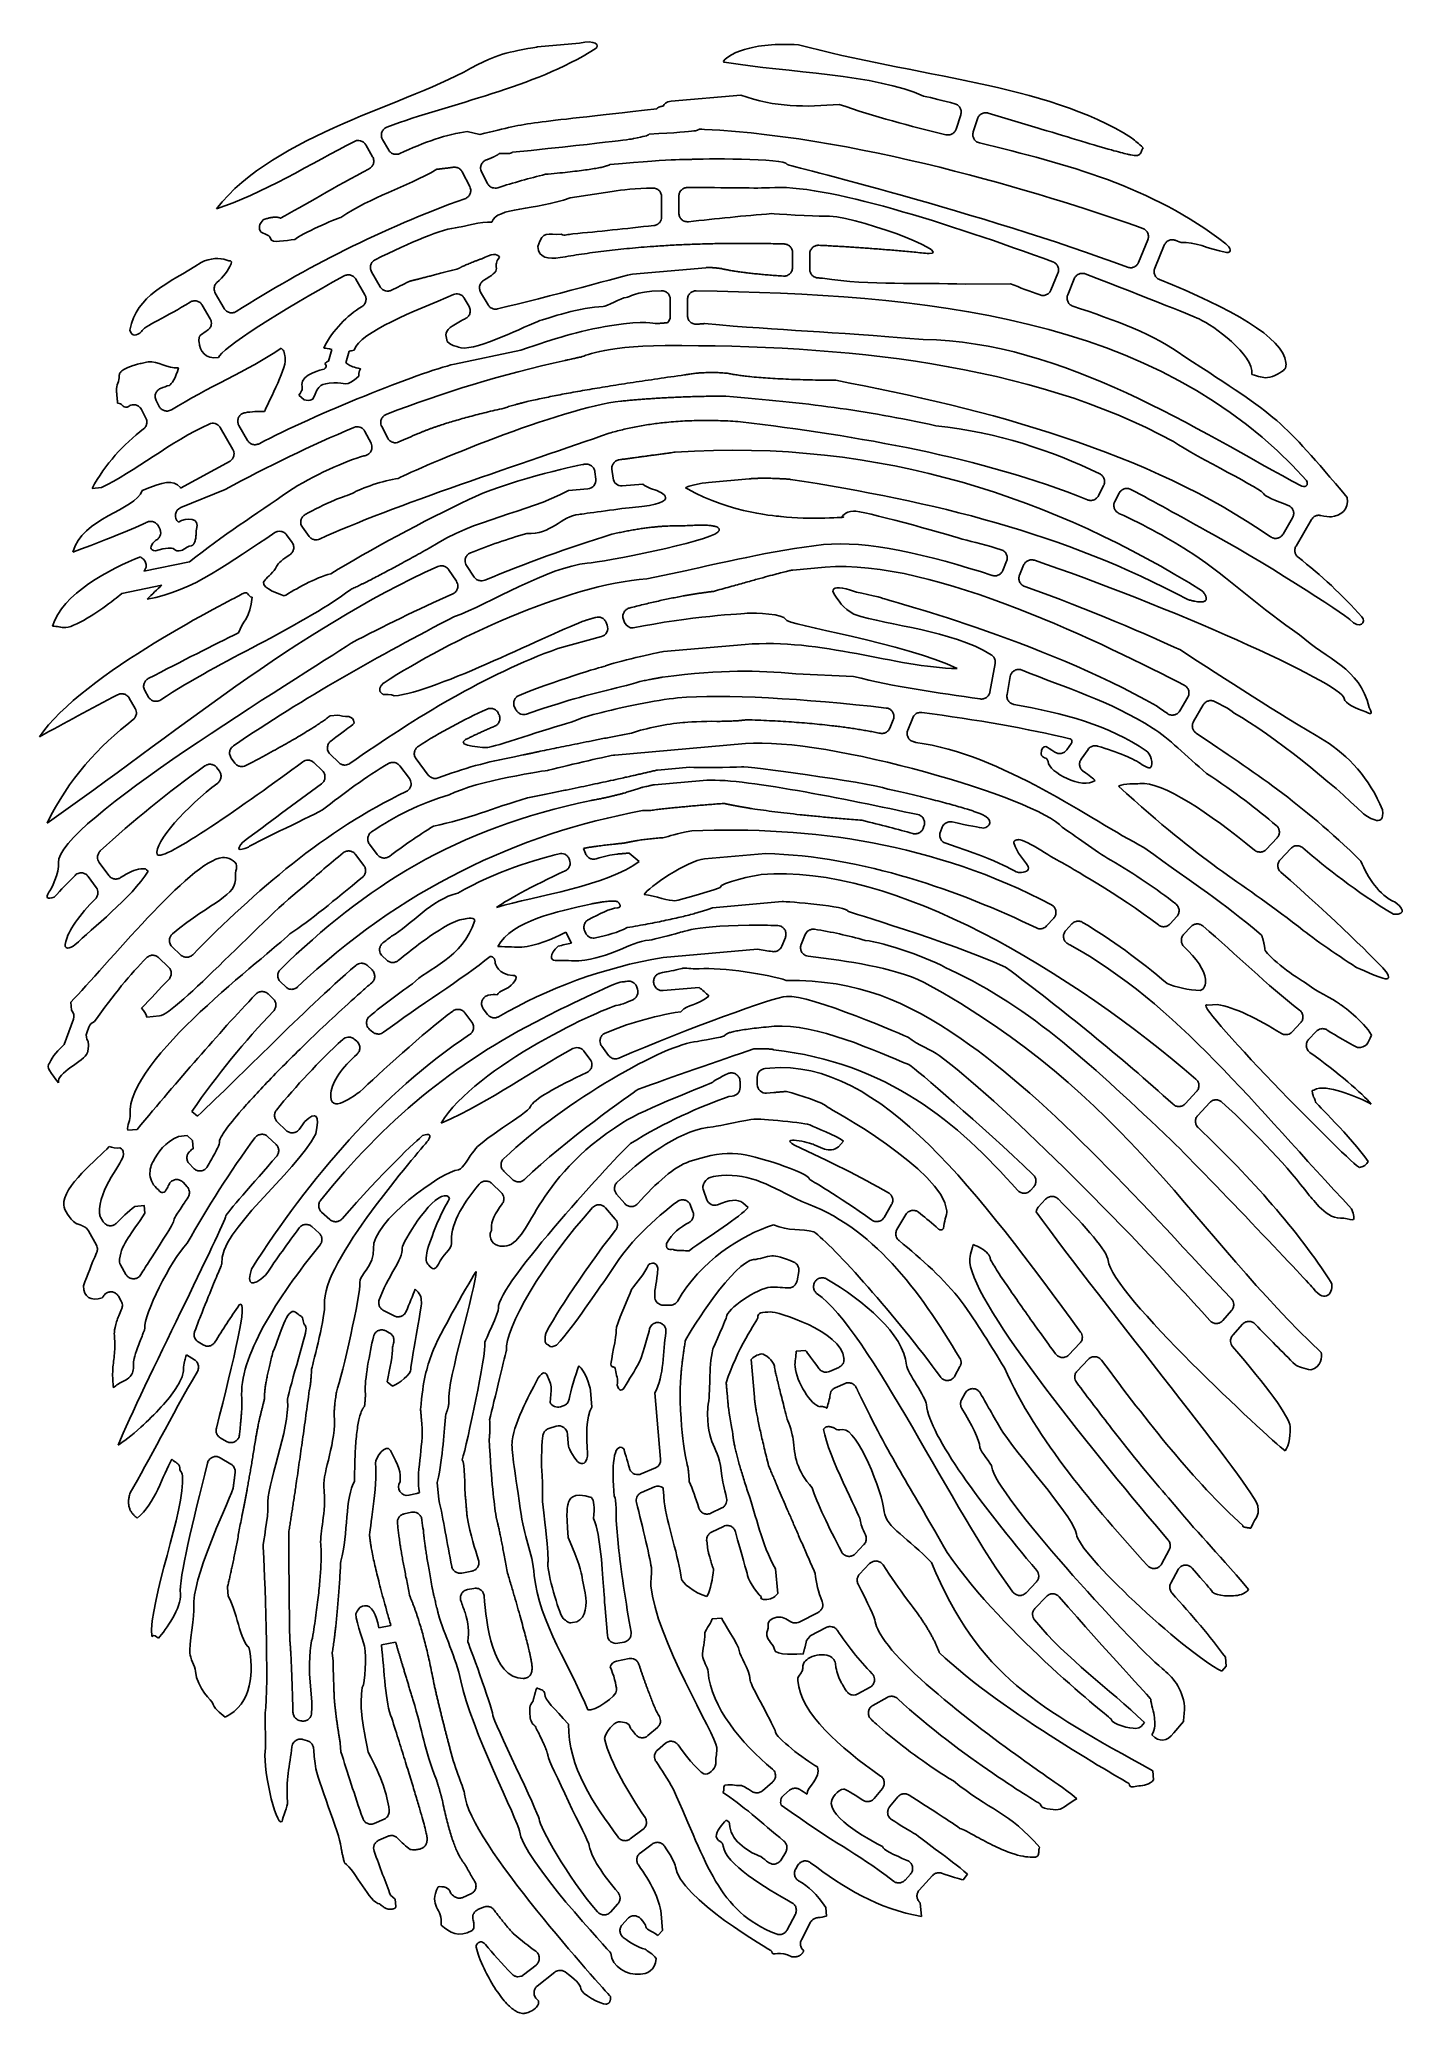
# Model space of a CAD drawing. Header units: inches. Extents: x -29.8 to 29.8, y -43 to 42.9.
import ezdxf

# ---------------------------------------------------------------- set-up
doc = ezdxf.new("R2010")
doc.units = ezdxf.units.IN
doc.header["$MEASUREMENT"] = 0

msp = doc.modelspace()

# ---------------------------------------------------------------- linework, layer by layer
for p, q in [((-6.282, 42.747), (-8.105, 42.587)), ((-10.236, 42.043), (-10.705, 41.824)), ((0.748, 40.488), (-2.286, 40.222)), ((10.315, 39.635), (10.11, 39.011)), ((-10.609, 38.772), (-11.16, 38.904)), ((10.859, 38.89), (11.048, 39.462)), ((-15.579, 38.328), (-15.277, 37.808)), ((-14.579, 38.099), (-14.847, 38.561)), ((-11.382, 37.15), (-11.051, 36.507)), ((-10.279, 36.645), (-10.536, 37.145)), ((-6.682, 36.015), (-4.848, 36.295)), ((-1.952, 36.092), (-1.952, 35.353)), ((-2.702, 35.188), (-2.702, 36.069)), ((2.996, 32.986), (2.996, 33.636)), ((3.746, 33.58), (3.746, 32.906)), ((18.052, 33.208), (18.456, 34.193)), ((19.172, 33.961), (18.758, 32.951)), ((-14.949, 32.145), (-15.328, 32.8)), ((-0.776, 32.979), (-3.967, 32.7)), ((14.543, 32.738), (14.241, 32.003)), ((-21.737, 31.199), (-22.125, 31.867)), ((-16.009, 32.48), (-15.614, 31.796)), ((-10.255, 31.362), (-10.577, 31.916)), ((12.488, 32.28), (10.528, 32.257)), ((14.97, 31.803), (15.255, 32.499)), ((-22.692, 31.351), (-22.346, 30.754)), ((-11.291, 31.653), (-11.079, 31.288)), ((-1.575, 31.599), (-1.575, 30.89)), ((-17.204, 28.911), (-17.056, 29.419)), ((-16.296, 29.346), (-16.444, 28.838)), ((-8.831, 29.395), (-11.716, 28.782)), ((-25.343, 26.812), (-25.146, 26.429)), ((-24.567, 26.943), (-24.7, 27.202)), ((-18.493, 27.429), (-18.25, 27.223)), ((-21.911, 26.02), (-21.357, 25.067)), ((-20.718, 25.461), (-21.095, 26.109)), ((-15.613, 25.852), (-15.347, 25.337)), ((-14.62, 25.563), (-14.882, 26.073)), ((-23.637, 23.382), (-21.48, 24.56)), ((-27.488, 23.37), (-27.082, 23.406)), ((1.108, 23.79), (-0.655, 23.636)), ((16.306, 23.051), (16.535, 23.495)), ((17.21, 23.167), (17.02, 22.8)), ((-24.601, 21.734), (-24.542, 21.619)), ((-18.046, 21.286), (-18.336, 21.683)), ((24.34, 21.382), (24.755, 22.093)), ((25.579, 22.017), (24.905, 20.863)), ((-19.023, 21.352), (-18.782, 21.023)), ((-23.249, 20.175), (-25.231, 19.764)), ((-11.974, 19.838), (-11.634, 19.33)), ((-10.856, 19.516), (-11.19, 20.015)), ((-1.6, 19.806), (-3.34, 19.44)), ((3.007, 19.818), (4.413, 19.941)), ((12.147, 19.8), (12.312, 20.203)), ((13.052, 20.03), (12.876, 19.601)), ((-26.196, 18.797), (-24.445, 19.161)), ((-2.619, 16.268), (0.929, 16.578)), ((11.81, 15.749), (11.587, 14.511)), ((5.643, 15.192), (3.144, 15.309)), ((12.33, 14.405), (12.471, 15.189)), ((-25.874, 14.25), (-25.608, 13.792)), ((-25.031, 14.293), (-25.193, 14.571)), ((-9.039, 13.734), (-9.095, 13.843)), ((19.85, 13.691), (20.196, 14.284)), ((20.87, 13.951), (20.444, 13.221)), ((-16.787, 13.499), (-17.132, 13.469)), ((-9.811, 13.595), (-9.782, 13.538)), ((7.379, 13.299), (7.232, 12.939)), ((8.007, 12.853), (8.228, 13.392)), ((-4.744, 11.765), (0.947, 12.263)), ((14.926, 11.992), (15.131, 12.285)), ((-21.945, 11.068), (-22.052, 11.215)), ((-21.429, 11.633), (-21.273, 11.42)), ((-17.833, 11.44), (-17.468, 11.092)), ((-16.742, 11.436), (-17.129, 11.804)), ((-14.097, 11.3), (-13.677, 10.741)), ((-12.856, 10.896), (-13.389, 11.606)), ((-1.481, 11.24), (-2.885, 11.116)), ((15.854, 12.011), (15.554, 11.582)), ((-3.012, 10.477), (-0.892, 10.663)), ((8.677, 8.571), (8.716, 8.666)), ((9.512, 8.631), (9.428, 8.425)), ((-15.415, 7.884), (-15.073, 7.432)), ((24.08, 8.159), (23.612, 7.663)), ((-26.756, 6.522), (-27.176, 7.096)), ((-15.659, 6.963), (-16.023, 7.444)), ((-6.724, 7.243), (-6.708, 7.202)), ((-6.009, 7.475), (-6.099, 7.706)), ((-3.675, 7.129), (-4.109, 7.503)), ((1.829, 7.483), (-0.841, 7.249)), ((24.216, 7.211), (24.682, 7.704)), ((-27.659, 6.485), (-27.302, 5.998)), ((2.538, 5.386), (-0.492, 5.121)), ((14.361, 4.668), (14.047, 4.327)), ((14.885, 4.131), (15.149, 4.418)), ((19.718, 4.738), (19.423, 4.417)), ((20.015, 3.953), (20.331, 4.296)), ((-6.872, 4.063), (-6.625, 3.585)), ((-5.997, 4.003), (-6.044, 4.095)), ((2.683, 3.827), (2.526, 3.442)), ((3.371, 3.527), (3.547, 3.955)), ((-24.593, 2.949), (-24.159, 2.535)), ((-23.633, 3.07), (-24.007, 3.426)), ((-15.505, 2.602), (-15.305, 2.413)), ((-14.665, 2.84), (-14.857, 3.022)), ((1.477, 3.314), (-2.637, 2.954)), ((-19.059, 1.674), (-19.289, 1.892)), ((-19.827, 1.369), (-19.604, 1.157)), ((-3.752, 1.573), (-3.782, 1.667)), ((21.476, 0.915), (21.073, 0.879)), ((-25.108, 0.366), (-24.551, 0.415)), ((-11.264, 0.546), (-10.961, 0.135)), ((-10.285, 0.482), (-10.463, 0.724)), ((24.739, -0.284), (25.105, 0.107)), ((-15.971, -0.683), (-16.078, -0.594)), ((-15.407, -0.176), (-15.269, -0.29)), ((25.789, -0.26), (25.456, -0.616)), ((-6.083, -1.117), (-5.81, -1.486)), ((-5.011, -1.305), (-5.31, -0.9)), ((20.58, -2.873), (20.081, -3.41)), ((20.63, -3.922), (21.152, -3.359)), ((-23.141, -3.741), (-22.901, -3.945)), ((-19.035, -4.572), (-19.431, -4.192)), ((-25.936, -4.562), (-25.529, -4.526)), ((-19.836, -4.843), (-19.481, -5.183)), ((5.215, -5.036), (4.996, -5.286)), ((-23.072, -6.215), (-23.258, -6.014)), ((4.385, -5.383), (3.942, -5.198)), ((-23.527, -6.827), (-23.349, -7.019)), ((-9.186, -6.707), (-9.573, -6.338)), ((-10.095, -6.877), (-9.681, -7.272)), ((-4.309, -7.753), (-4.661, -7.345)), ((1.06, -7.924), (0.835, -7.718)), ((13.345, -7.182), (13.489, -7.025)), ((-27.016, -8.524), (-27.113, -8.347)), ((-17.139, -8.449), (-17.499, -8.13)), ((-5.142, -7.935), (-4.716, -8.43)), ((-1.439, -7.834), (-1.336, -8.115)), ((6.982, -8.353), (7.307, -7.795)), ((7.919, -8.234), (7.539, -8.885)), ((-27.646, -8.935), (-27.3, -9.563)), ((-17.923, -8.757), (-17.608, -9.036)), ((-26.249, -10.417), (-26.014, -10.835)), ((3.19, -11.122), (3.269, -10.717)), ((-26.215, -12.007), (-26.339, -11.787)), ((3.922, -11.287), (3.918, -11.305)), ((-14.807, -12.402), (-14.338, -12.642)), ((-2.326, -12.177), (-2.628, -12.177)), ((22.101, -12.414), (21.715, -12.847)), ((-14.553, -13.375), (-14.708, -13.295)), ((22.15, -13.486), (22.577, -13.007)), ((-23.036, -14.55), (-23.381, -14.342)), ((-22.865, -13.777), (-22.651, -13.906)), ((-3.59, -14.466), (-3.45, -14.007)), ((1.192, -14.547), (1.335, -16.183)), ((3.564, -14.143), (3.15, -14.179)), ((15.018, -14.338), (15.503, -13.829)), ((15.866, -14.534), (15.38, -15.045)), ((4.599, -15.061), (5.011, -14.883)), ((10.061, -15.258), (10.283, -14.85)), ((-14.646, -15.508), (-14.415, -15.704)), ((-5.735, -16.61), (-5.798, -15.896)), ((5.281, -15.583), (4.855, -15.768)), ((10.507, -16.004), (10.351, -16.29)), ((-21.637, -18.105), (-21.908, -17.944)), ((-21.909, -18.817), (-21.441, -19.095)), ((-12.403, -20.628), (-12.466, -19.887)), ((-13.585, -21.188), (-13.903, -21.256)), ((-0.561, -21.233), (-0.077, -21.001)), ((-4.673, -21.554), (-4.572, -22.715)), ((-0.012, -21.802), (-0.529, -22.049)), ((6.101, -22.599), (5.726, -22.993)), ((19.053, -23.442), (19.39, -22.825)), ((-11.394, -23.839), (-10.956, -23.752)), ((2.35, -24.721), (2.256, -23.654)), ((5.91, -23.886), (6.349, -23.426)), ((19.775, -23.684), (19.456, -24.268)), ((-21.566, -24.84), (-21.599, -24.464)), ((-10.87, -24.5), (-11.156, -24.556)), ((13.158, -24.695), (13.608, -24.222)), ((14.045, -24.851), (13.543, -25.378)), ((3.291, -25.966), (4.109, -25.545)), ((-15.009, -26.216), (-14.487, -26.113)), ((-0.088, -25.796), (-0.502, -25.832)), ((3.608, -26.768), (3.748, -26.592)), ((4.465, -26.206), (3.769, -26.564)), ((-17, -27.672), (-17.034, -27.301)), ((-14.278, -26.836), (-14.898, -26.959)), ((-18.017, -28.388), (-17.923, -29.459)), ((5.842, -29.097), (6.371, -28.803)), ((-19.951, -29.915), (-19.936, -31.458)), ((7.12, -29.244), (6.488, -29.596)), ((-18.415, -30.265), (-18.477, -30.246)), ((-3.301, -30.912), (-2.882, -30.557)), ((19.582, -30.795), (20.014, -30.295)), ((-18.311, -31.077), (-18.118, -31.135)), ((-16.658, -31.613), (-16.688, -31.243)), ((-2.534, -31.245), (-2.879, -31.539)), ((18.706, -32.84), (18.671, -32.443)), ((1.684, -33.31), (2.123, -32.937)), ((6.544, -33.649), (6.904, -33.215)), ((7.58, -33.575), (7.221, -34.008)), ((-14.779, -34.548), (-15.205, -34.733)), ((-4.066, -35.407), (-3.508, -34.984)), ((-15.008, -35.465), (-14.608, -35.291)), ((-3.118, -35.63), (-3.633, -36.02)), ((2.495, -36.319), (2.698, -35.978)), ((3.233, -36.546), (3.133, -36.714)), ((7.895, -37.198), (8.126, -36.942)), ((-11.004, -37.8), (-11.355, -37.953)), ((9.083, -37.002), (8.506, -37.641)), ((10.419, -37.188), (10.615, -36.947)), ((-10.697, -38.484), (-10.448, -38.376)), ((-4.608, -38.236), (-4.929, -38.591)), ((4.473, -38.763), (4.445, -38.393)), ((8.606, -38.778), (8.554, -38.189)), ((-4.419, -39.145), (-4.174, -38.875)), ((2.757, -39.369), (3.118, -38.684)), ((3.782, -39.033), (3.382, -39.792)), ((-8.166, -40.894), (-8.707, -41.324)), ((-8.113, -41.809), (-7.355, -41.208))]:
    msp.add_line(p, q)
for points in [[(-2.325, 31.603), (-2.325, 30.863, -0.213274), (-2.45, 30.584)], [(-5.607, 24.1), (-5.567, 23.772, -0.42389), (-5.907, 23.354), (-6.761, 23.279)], [(-3.521, 23.563), (-4.412, 23.485, -0.404603), (-4.817, 23.813), (-4.864, 24.203)], [(-23.731, 21.905, -0.563648), (-23.63, 22.538), (-21.695, 23.325)], [(-5.117, 17.535), (-5.071, 17.417, -0.445129), (-5.322, 16.92), (-7.218, 16.404)], [(-3.937, 17.297, -0.328407), (-4.312, 17.536), (-4.363, 17.665)], [(-1.064, 1.651), (-2.638, 1.513, -0.35085), (-3.028, 1.773), (-3.036, 1.797)], [(-28.415, 1.019), (-28.383, 0.657, -0.283909), (-28.301, 0.271), (-28.694, -0.826)], [(-27.665, -0.678, -0.252607), (-27.718, -0.326), (-27.627, -0.07, -0.241816), (-27.377, 0.165)], [(0.711, -2.444), (0.711, -2.705, -0.388879), (0.369, -3.079), (0.227, -3.091)], [(2.185, -2.92), (1.869, -2.948, -0.440011), (1.461, -2.574), (1.461, -2.248, -0.388879), (1.803, -1.874), (2.002, -1.857)], [(-0.266, -7.814, -0.400789), (-0.731, -7.586), (-0.882, -7.175)], [(13.595, -8.115, -0.150346), (13.69, -7.916), (14.011, -7.565)], [(-6.983, -16.561), (-7.102, -16.599, -0.371338), (-7.552, -16.407), (-7.506, -15.887)], [(-2.999, -15.998), (-2.747, -18.88, -0.324987), (-2.974, -19.258), (-3.595, -19.521)], [(-7.614, -17.549), (-7.29, -17.446, -0.494873), (-6.801, -17.788)], [(-13.236, -20.325, -0.086664), (-13.355, -20.373), (-13.699, -20.446, -0.67863), (-14.086, -19.866)], [(-3.583, -20.331), (-3.006, -20.086, -0.26371), (-2.638, -20.128)], [(-4.33, -26.836), (-4.614, -26.892, -0.446199), (-5.061, -26.556), (-5.179, -25.208)], [(-4.942, -27.917, -0.271924), (-4.658, -27.665), (-4.117, -27.558)], [(2.504, -33.93, -0.32037), (2.61, -33.507), (2.869, -33.287)]]:
    msp.add_lwpolyline(points, format="xyb")
for points in [[(-23.091, -5.369), (-23.121, -5.003), (-23.344, -4.796), (-23.729, -4.83)], [(-25.19, -8.165), (-25.218, -7.844), (-25.625, -7.88)], [(21.671, -28.109), (21.872, -27.886), (21.838, -27.498)], [(-14.273, -38.341), (-14.3, -38.034), (-14.496, -37.861)], [(-2.872, -39.611), (-2.665, -39.386), (-2.728, -38.665)]]:
    msp.add_lwpolyline(points)
for centre, major_axis, ratio, start_param, end_param in [((-172.783, 207.147), (198.144, -183.655), 0.018795, 6.252244, 6.31604), ((-245.726, -61.823), (-238.199, -46.167), 0.068602, 3.127762, 3.163836)]:
    msp.add_ellipse(centre, major_axis=major_axis, ratio=ratio, start_param=start_param, end_param=end_param)
for points, degree in [([(-14.653, 39.101), (-11.801, 40.159), (-8.317, 40.783), (-5.6, 42.5)], 3), ([(-8.105, 42.587), (-8.265, 42.551), (-9.526, 42.382), (-10.236, 42.043)], 3), ([(-5.6, 42.5), (-5.343, 42.67), (-5.603, 42.911), (-6.282, 42.747)], 3), ([(0.907, 42.472), (0.452, 42.377), (-0.308, 41.889), (0.12, 41.905)], 3), ([(3.252, 42.684), (2.277, 42.729), (1.496, 42.659), (0.907, 42.472)], 3), ([(17.749, 38.637), (14.045, 40.979), (8.214, 41.319), (3.252, 42.684)], 3), ([(-10.705, 41.824), (-13.789, 40.01), (-19.479, 38.84), (-22.075, 35.546)], 3), ([(0.12, 41.905), (2.72, 41.483), (6.651, 41.393), (8.695, 40.445)], 3), ([(5.032, 40.086), (3.583, 39.961), (2.22, 39.95), (0.748, 40.488)], 3), ([(8.695, 40.445), (9.074, 40.368), (9.54, 40.253), (10.056, 40.114)], 3), ([(-2.916, 39.894), (-8.821, 39.202), (-8.212, 39.378), (-10.609, 38.772)], 3), ([(-2.639, 40.012), (-2.848, 39.981), (-2.916, 39.894)], 2), ([(-2.286, 40.222), (-2.509, 40.203), (-2.588, 40.093), (-2.639, 40.012)], 3), ([(9.664, 38.764), (8.126, 39.143), (6.576, 39.55), (5.032, 40.086)], 3), ([(-11.16, 38.904), (-12.02, 38.806), (-13.044, 38.433), (-14.098, 37.947)], 3), ([(-3.909, 38.597), (-3.461, 38.701), (-3.312, 38.706), (-3.245, 38.792)], 3), ([(-3.245, 38.792), (-0.845, 38.909), (-1.198, 38.969), (-1.06, 39.002)], 3), ([(-1.06, 39.002), (-0.962, 39.001), (-1.065, 39.011), (-0.841, 39)], 3), ([(-0.841, 39), (6.295, 38.657), (14.705, 35.94), (18.235, 34.689)], 3), ([(-22.075, 35.546), (-20.186, 36.132), (-17.844, 37.576), (-16.073, 38.474)], 3), ([(-10.327, 37.67), (-9.968, 37.797), (-9.753, 37.951)], 2), ([(-9.753, 37.951), (-9.26, 37.917), (-9.192, 38.003)], 2), ([(-9.192, 38.003), (-4.617, 38.467), (-3.942, 38.589), (-3.909, 38.597)], 3), ([(21.856, 34.016), (18.606, 36.538), (14.927, 37.485), (11.127, 38.408)], 3), ([(18.253, 38.197), (18.043, 38.39), (17.946, 38.472), (17.749, 38.637)], 3), ([(-15.427, 37.287), (-16.888, 36.52), (-18.296, 35.661), (-19.291, 35.136)], 3), ([(-16.659, 35.168), (-15.305, 36.088), (-13.899, 36.434), (-12.482, 37.263)], 3), ([(-12.482, 37.263), (-12.102, 37.302), (-11.769, 37.349)], 2), ([(-7.762, 37.043), (-8.455, 36.87), (-9.146, 36.675), (-9.833, 36.459)], 3), ([(-4.937, 37.472), (-5.279, 37.263), (-7.762, 37.043)], 2), ([(-1.357, 37.696), (-1.58, 37.676), (-1.903, 37.738), (-4.937, 37.472)], 3), ([(2.755, 37.471), (2.73, 37.761), (-1.134, 37.715), (-1.357, 37.696)], 3), ([(17.574, 32.999), (11.216, 35.371), (2.757, 37.45), (2.755, 37.471)], 3), ([(-4.848, 36.295), (-4.432, 36.375), (-3.802, 36.42), (-3.09, 36.444)], 3), ([(-1.578, 36.467), (0.019, 36.471), (1.599, 36.425), (1.989, 36.459)], 3), ([(1.989, 36.459), (4.333, 36.664), (9.872, 34.868), (14.325, 33.233)], 3), ([(-11.259, 35.982), (-14.833, 34.713), (-18.254, 32.947), (-21.212, 31.071)], 3), ([(-10.091, 34.958), (-9.86, 35.63), (-8.217, 35.464), (-6.682, 36.015)], 3), ([(2.088, 35.333), (0.891, 35.237), (-0.331, 35.111), (-1.537, 34.98)], 3), ([(4.346, 35.226), (4, 35.196), (2.166, 35.339), (2.088, 35.333)], 3), ([(8.939, 33.591), (10.047, 33.625), (5.529, 35.33), (4.346, 35.226)], 3), ([(-20.047, 35.058), (-20.187, 34.858), (-20.224, 34.876), (-20.204, 34.653)], 3), ([(-20.204, 34.653), (-20.185, 34.43), (-19.738, 34.469), (-19.719, 34.245)], 3), ([(-19.291, 35.136), (-19.54, 35.247), (-20.047, 35.058)], 2), ([(-18.667, 34.205), (-18.383, 34.45), (-16.887, 35.112), (-16.659, 35.168)], 3), ([(-15.171, 33.322), (-13.638, 34.093), (-12.252, 34.674), (-11.532, 34.737)], 3), ([(-11.532, 34.737), (-11.309, 34.756), (-10.574, 35.001), (-10.091, 34.958)], 3), ([(-7.069, 34.437), (-7.679, 34.383), (-7.865, 34.636), (-8.085, 33.905)], 3), ([(-6.56, 34.452), (-6.783, 34.433), (-6.923, 34.349), (-7.069, 34.437)], 3), ([(-3.036, 34.815), (-4.263, 34.679), (-5.453, 34.549), (-6.56, 34.452)], 3), ([(-19.719, 34.245), (-19.699, 34.022), (-19.038, 34.17), (-18.667, 34.205)], 3), ([(-9.757, 33.437), (-9.841, 33.609), (-10.099, 33.587), (-10.53, 33.369)], 3), ([(-8.085, 33.905), (-8.072, 33.389), (-7.617, 33.339), (-7.116, 33.416)], 3), ([(-7.116, 33.416), (-2.904, 34.163), (2.631, 34.011)], 2), ([(4.139, 33.954), (6.432, 33.845), (8.939, 33.591)], 2), ([(19.652, 34.17), (19.784, 34.119), (19.871, 34.085), (19.907, 34.071)], 3), ([(19.907, 34.071), (20.487, 34.12), (21.05, 33.812), (21.883, 33.634)], 3), ([(21.883, 33.634), (22.124, 33.631), (22.074, 33.838), (21.856, 34.016)], 3), ([(-22.742, 33.209), (-24.187, 32.252), (-25.553, 31.814), (-25.838, 30.265)], 3), ([(-21.628, 33.306), (-21.953, 33.427), (-22.325, 33.394), (-22.742, 33.209)], 3), ([(-22.056, 32.331), (-21.778, 32.588), (-21.557, 32.86), (-21.439, 33.141)], 3), ([(-21.439, 33.141), (-21.376, 33.318), (-21.494, 33.255), (-21.628, 33.306)], 3), ([(-11.543, 32.936), (-13.034, 32.547), (-13.691, 32.38)], 2), ([(-10.53, 33.369), (-11.294, 33.09), (-11.543, 32.936)], 2), ([(-10.436, 32.431), (-10.087, 32.627), (-9.878, 32.801), (-9.891, 32.947)], 3), ([(-9.891, 32.947), (-9.91, 33.17), (-9.925, 33.182), (-9.757, 33.437)], 3), ([(-3.967, 32.7), (-4.167, 32.683), (-7.71, 31.675), (-9.847, 31.185)], 3), ([(-0.139, 32.945), (-0.552, 32.999), (-0.776, 32.979)], 2), ([(2.596, 32.612), (0.751, 32.736), (-0.139, 32.945)], 2), ([(15.735, 32.707), (18.533, 31.65), (20.631, 30.771), (20.728, 30.729)], 3), ([(-21.981, 29.066), (-21.913, 29.419), (-19.215, 31.16), (-16.512, 32.622)], 3), ([(-16.087, 29.393), (-15.794, 30.197), (-13.478, 31.077), (-11.763, 31.809)], 3), ([(-13.691, 32.38), (-13.952, 32.247), (-14.208, 32.121), (-14.457, 31.997)], 3), ([(-4.249, 31.686), (-4.062, 31.703), (-3.952, 31.925), (-2.716, 31.977)], 3), ([(-1.193, 31.974), (8.546, 31.789), (18.821, 31.015), (25.367, 23.714)], 3), ([(4.304, 32.524), (4.204, 32.528), (4.105, 32.532)], 2), ([(10.528, 32.257), (8.471, 32.349), (6.421, 32.191), (4.304, 32.524)], 3), ([(13.77, 31.792), (13.32, 31.951), (12.889, 32.112), (12.488, 32.28)], 3), ([(24.467, 28.847), (24.372, 29.933), (22.054, 31.218), (18.965, 32.461)], 3), ([(-25.338, 30.202), (-25.261, 30.401), (-24.215, 30.863), (-23.213, 31.481)], 3), ([(-15.735, 31.294), (-16.409, 30.857), (-16.986, 30.316), (-17.407, 29.479)], 3), ([(-8.086, 30.642), (-7.664, 30.787), (-6.178, 31.277), (-5.248, 31.284)], 3), ([(-5.248, 31.284), (-5.08, 31.285), (-4.483, 31.666), (-4.249, 31.686)], 3), ([(20.02, 29.122), (18.8, 30.072), (16.966, 30.709), (15.197, 31.305)], 3), ([(-25.838, 30.265), (-25.773, 29.949), (-25.542, 30.005), (-25.338, 30.202)], 3), ([(-22.46, 30.255), (-22.56, 30.188), (-22.659, 30.12), (-22.758, 30.053)], 3), ([(-11.902, 30.373), (-12.193, 30.121), (-12.059, 29.969), (-12.028, 29.76)], 3), ([(-11.248, 30.758), (-11.569, 30.613), (-11.646, 30.523), (-11.902, 30.373)], 3), ([(-11.547, 29.524), (-10.985, 29.259), (-8.971, 30.286), (-8.086, 30.642)], 3), ([(-4.865, 30.463), (-6.494, 30.197), (-7.215, 29.92), (-8.831, 29.395)], 3), ([(-2.89, 30.546), (-3.113, 30.526), (-3.357, 30.707), (-4.865, 30.463)], 3), ([(-2.45, 30.584), (-2.667, 30.565), (-2.89, 30.546)], 2), ([(-0.831, 30.545), (-0.996, 30.531), (-1.167, 30.517)], 2), ([(8.686, 29.85), (4.378, 30.221), (2.711, 30.226), (-0.831, 30.545)], 3), ([(20.728, 30.729), (21.266, 30.484), (23.09, 29.186), (22.989, 28.335)], 3), ([(-19.251, 29.474), (-20.736, 28.479), (-22.469, 27.759), (-24.037, 26.795)], 3), ([(-22.758, 30.053), (-22.853, 29.969), (-22.833, 29.745)], 2), ([(-22.833, 29.745), (-22.8, 29.366), (-22.571, 28.97), (-21.981, 29.066)], 3), ([(-19.08, 28.995), (-19.099, 29.218), (-19.127, 29.382), (-19.251, 29.474)], 3), ([(-17.407, 29.479), (-17.319, 29.479), (-17.197, 29.451), (-17.056, 29.419)], 3), ([(-16.296, 29.346), (-16.226, 29.355), (-16.156, 29.37), (-16.087, 29.393)], 3), ([(-12.028, 29.76), (-11.814, 29.554), (-11.732, 29.597), (-11.547, 29.524)], 3), ([(-6.27, 29.081), (-6.047, 29.1), (-5.405, 29.561), (-2.54, 29.587)], 3), ([(-2.54, 29.587), (5.136, 29.629), (13.359, 28.816), (19.569, 25.414)], 3), ([(25.158, 23.465), (20.719, 25.836), (14.742, 29.795), (8.686, 29.85)], 3), ([(-25.051, 28.877), (-26.333, 28.63), (-26.302, 28.273)], 2), ([(-23.731, 28.613), (-24.194, 28.592), (-24.627, 28.914), (-25.051, 28.877)], 3), ([(-24.12, 27.858), (-24.041, 27.888), (-23.825, 28.204), (-23.731, 28.613)], 3), ([(-11.716, 28.782), (-13.266, 28.415), (-17.79, 26.597), (-20.219, 25.317)], 3), ([(-19.982, 26.718), (-19.904, 26.938), (-19.04, 28.548), (-19.08, 28.995)], 3), ([(-17.39, 28.556), (-17.47, 28.572), (-18.391, 28.324), (-18.353, 27.889)], 3), ([(-17.351, 28.815), (-17.239, 28.674), (-17.326, 28.64), (-17.39, 28.556)], 3), ([(-17.204, 28.911), (-17.26, 28.887), (-17.31, 28.855), (-17.351, 28.815)], 3), ([(-15.806, 28.572), (-16.097, 28.662), (-16.178, 28.638), (-16.444, 28.838)], 3), ([(-15.877, 28.257), (-15.895, 28.432), (-15.806, 28.572)], 2), ([(-14.684, 26.594), (-12.223, 27.546), (-9.672, 28.324), (-6.903, 28.939)], 3), ([(-6.903, 28.939), (-6.292, 29.079), (-6.27, 29.081)], 2), ([(0.17, 28.384), (-0.866, 28.473), (-1.709, 28.31)], 2), ([(4.874, 28.076), (1.475, 28.104), (0.17, 28.384)], 2), ([(27.137, 22.979), (24.199, 26.421), (24.259, 26.402), (20.02, 29.122)], 3), ([(23.67, 28.192), (23.916, 28.214), (24.33, 28.466), (24.395, 28.544)], 3), ([(24.395, 28.544), (24.487, 28.624), (24.467, 28.847)], 2), ([(-26.302, 28.273), (-26.283, 28.05), (-26.445, 27.855), (-26.426, 27.632)], 3), ([(-26.426, 27.632), (-26.406, 27.409), (-26.374, 27.08)], 2), ([(-24.514, 27.719), (-24.377, 27.777), (-24.243, 27.826), (-24.12, 27.858)], 3), ([(-18.353, 27.889), (-18.334, 27.666), (-18.319, 27.654), (-18.493, 27.429)], 3), ([(-17.886, 27.256), (-17.586, 27.935), (-17.557, 27.913), (-16.966, 27.965)], 3), ([(-16.966, 27.965), (-16.464, 28.009), (-16.468, 27.725), (-15.877, 28.257)], 3), ([(-1.709, 28.31), (-7.882, 27.45), (-9.559, 26.864)], 2), ([(23.802, 21.263), (18.472, 24.962), (11.474, 26.835), (4.874, 28.076)], 3), ([(22.989, 28.335), (23.291, 28.251), (23.447, 28.173), (23.67, 28.192)], 3), ([(-26.374, 27.08), (-26.152, 27.072), (-26.181, 26.889), (-25.958, 26.909)], 3), ([(-25.958, 26.909), (-25.953, 26.909), (-25.924, 26.927), (-25.877, 26.957)], 3), ([(-20.83, 26.668), (-20.548, 26.713), (-20.265, 26.732), (-19.982, 26.718)], 3), ([(-18.25, 27.223), (-18.146, 27.231), (-18.049, 27.15), (-17.886, 27.256)], 3), ([(-14.163, 23.804), (-13.286, 24.288), (-6.98, 26.915), (-4.483, 27.168)], 3), ([(-9.559, 26.864), (-12.045, 26.302), (-13.291, 25.76)], 2), ([(-4.483, 27.168), (-2.448, 27.375), (0.098, 27.391)], 2), ([(0.098, 27.391), (3.622, 27.091), (6.071, 26.79), (9.237, 26.099)], 3), ([(-25.249, 25.962), (-26.127, 25.277), (-26.905, 24.451), (-27.488, 23.37)], 3), ([(-27.082, 23.406), (-25.659, 24.087), (-24.054, 25.422), (-22.389, 26.174)], 3), ([(-21.695, 23.325), (-19.826, 24.336), (-17.978, 25.235), (-16.091, 26.027)], 3), ([(0.726, 26.275), (-2.462, 26.505), (-4.979, 25.774)], 2), ([(15.832, 22.876), (11.171, 24.757), (5.821, 25.652), (0.726, 26.275)], 3), ([(9.237, 26.099), (11.994, 25.803), (14.207, 25.033), (16.363, 24.006)], 3), ([(-4.979, 25.774), (-8.491, 24.543), (-14.525, 22.582), (-17.586, 21.167)], 3), ([(-13.291, 25.76), (-13.588, 25.64), (-13.866, 25.514), (-14.131, 25.393)], 3), ([(-4.542, 24.62), (-3.6, 24.746), (-2.114, 24.95)], 2), ([(-2.114, 24.95), (6.922, 25.558), (14.496, 22.868), (20.84, 18.902)], 3), ([(19.569, 25.414), (20.62, 24.698), (23.512, 23.321), (23.531, 23.098)], 3), ([(-21.457, 24.578), (-21.465, 24.572), (-21.473, 24.566), (-21.48, 24.56)], 3), ([(-15.654, 24.784), (-16.408, 24.582), (-17.89, 23.932), (-18.941, 23.236)], 3), ([(-15.579, 24.804), (-15.604, 24.797), (-15.629, 24.79), (-15.654, 24.784)], 3), ([(-11.085, 22.884), (-9.698, 23.613), (-6.366, 24.395), (-6.131, 24.416)], 3), ([(-6.131, 24.416), (-6.095, 24.419), (-6.022, 24.427)], 2), ([(-25.3, 23.274), (-25.628, 22.414), (-27.94, 22.096), (-28.317, 20.6)], 3), ([(-23.641, 23.41), (-23.976, 23.779), (-24.373, 23.666), (-25.3, 23.274)], 3), ([(-23.637, 23.382), (-23.638, 23.391), (-23.64, 23.401), (-23.641, 23.41)], 3), ([(-18.941, 23.236), (-20.37, 22.233), (-21.785, 21.344), (-23.249, 20.175)], 3), ([(-16.163, 23.156), (-15.759, 23.387), (-14.805, 23.724), (-14.163, 23.804)], 3), ([(-6.761, 23.279), (-8.702, 22.242), (-10.74, 22.107), (-12.82, 20.772)], 3), ([(-3.964, 22.544), (-1.573, 22.738), (-2.915, 23.271), (-2.829, 23.244)], 3), ([(-2.829, 23.244), (-3.054, 23.333), (-3.311, 23.39), (-3.521, 23.563)], 3), ([(-0.655, 23.636), (-0.878, 23.616), (-1.931, 23.437), (-1.58, 23.352)], 3), ([(-1.58, 23.352), (0.305, 22.277), (2.474, 22.153), (2.508, 22.148)], 3), ([(2.911, 23.767), (1.8, 23.85), (1.108, 23.79)], 2), ([(20.193, 18.533), (14.763, 21.436), (9.155, 22.795), (2.911, 23.767)], 3), ([(17.717, 23.327), (18.767, 22.778), (19.827, 22.179), (20.954, 21.553)], 3), ([(-18.214, 22.234), (-17.806, 22.457), (-17.38, 22.669), (-16.932, 22.86)], 3), ([(-17.102, 19.658), (-15.442, 20.671), (-13.009, 21.984), (-11.085, 22.884)], 3), ([(-16.932, 22.86), (-16.705, 22.969), (-16.495, 23.011), (-16.163, 23.156)], 3), ([(-6.301, 22.242), (-6.078, 22.262), (-4.702, 22.472), (-3.964, 22.544)], 3), ([(5.178, 22.122), (5.066, 22.12), (5.292, 22.357), (5.649, 22.388)], 3), ([(5.649, 22.388), (5.984, 22.417), (9.561, 21.43), (10.384, 21.164)], 3), ([(23.531, 23.098), (23.536, 23.049), (23.998, 22.842), (24.561, 22.634)], 3), ([(26.448, 22.139), (26.817, 22.171), (27.232, 22.436), (27.137, 22.979)], 3), ([(-22.948, 21.595), (-22.753, 22.108), (-23.382, 22.124), (-23.731, 21.905)], 3), ([(-23.181, 20.874), (-22.958, 20.894), (-22.948, 21.595)], 2), ([(-8.567, 21.414), (-7.522, 21.327), (-7.06, 22.176), (-6.301, 22.242)], 3), ([(-1.76, 21.74), (-3.102, 21.785), (-4.863, 21.377)], 2), ([(-0.252, 21.465), (0.099, 21.874), (-1.76, 21.74)], 2), ([(2.508, 22.148), (3.672, 21.995), (5.515, 22.127), (5.178, 22.122)], 3), ([(20.411, 20.522), (19.398, 21.183), (18.321, 21.768), (17.196, 22.287)], 3), ([(20.954, 21.553), (23.229, 20.358), (27.056, 17.874), (27.245, 17.667)], 3), ([(25.982, 22.194), (26.178, 22.152), (26.341, 22.13), (26.448, 22.139)], 3), ([(-25.089, 18.558), (-23.092, 18.872), (-21.467, 20.203), (-19.528, 21.447)], 3), ([(-24.761, 21.076), (-24.992, 20.829), (-24.98, 20.69), (-24.724, 20.659)], 3), ([(-24.676, 21.13), (-24.708, 21.11), (-24.737, 21.091), (-24.761, 21.076)], 3), ([(-24.724, 20.659), (-23.707, 20.942), (-24.025, 20.621), (-23.701, 20.649)], 3), ([(-23.701, 20.649), (-23.478, 20.668), (-23.404, 20.855), (-23.181, 20.874)], 3), ([(-12.82, 20.772), (-15.104, 19.491), (-16.232, 18.974)], 2), ([(-11.015, 20.572), (-10.212, 20.889), (-9.397, 21.171), (-8.567, 21.414)], 3), ([(-4.863, 21.377), (-6.781, 20.792), (-8.629, 20.115), (-10.4, 19.378)], 3), ([(-5.935, 20.115), (-5.232, 20.177), (-0.705, 21.043), (-0.252, 21.465)], 3), ([(4.338, 20.924), (2.148, 20.682), (-0.392, 20.065), (-1.6, 19.806)], 3), ([(11.684, 19.585), (8.937, 20.478), (6.17, 21.127), (4.338, 20.924)], 3), ([(10.384, 21.164), (10.888, 21.046), (11.457, 20.891), (12.074, 20.704)], 3), ([(-29.443, 8.808), (-24.049, 12.57), (-18.608, 17.199), (-12.439, 19.972)], 3), ([(-25.377, 20.392), (-26.705, 19.882), (-28.796, 18.773), (-29.209, 17.38)], 3), ([(-19.459, 19.967), (-19.558, 19.751), (-19.856, 19.514), (-19.948, 19.391)], 3), ([(-18.883, 20.486), (-19.191, 20.29), (-19.391, 20.115), (-19.459, 19.967)], 3), ([(-11.721, 17.79), (-10.208, 18.326), (-7.653, 19.965), (-5.935, 20.115)], 3), ([(-0.446, 18.889), (2.784, 19.799), (3.007, 19.818)], 2), ([(4.413, 19.941), (9.117, 20.353), (16.803, 16.456), (20.043, 14.808)], 3), ([(13.518, 20.243), (19.085, 18.379), (26.949, 14.872), (27.006, 14.228)], 3), ([(25.057, 17.006), (23.463, 18.073), (21.938, 19.52), (20.411, 20.522)], 3), ([(27.769, 17.782), (26.927, 18.729), (25.998, 19.592), (24.997, 20.38)], 3), ([(-24.445, 19.161), (-24.658, 18.968), (-24.873, 18.768), (-25.089, 18.558)], 3), ([(-16.232, 18.974), (-18.669, 17.181), (-21.777, 15.971), (-24.5, 14.168)], 3), ([(-20.523, 18.643), (-20.737, 18.641), (-20.636, 19.025), (-21.102, 18.699)], 3), ([(-19.948, 19.391), (-20.276, 19.115), (-19.516, 18.842), (-19.123, 18.692)], 3), ([(-19.123, 18.692), (-18.655, 18.974), (-17.779, 19.485), (-17.102, 19.658)], 3), ([(-3.34, 19.44), (-6.865, 19.18), (-11.947, 16.751), (-14.78, 14.917)], 3), ([(5.518, 18.946), (4.996, 19.104), (4.739, 19.082), (4.748, 18.879)], 3), ([(19.875, 16.34), (18.535, 16.958), (15.917, 18.107), (13.098, 19.105)], 3), ([(20.84, 18.902), (21.366, 18.216), (20.193, 18.533)], 2), ([(-21.102, 18.699), (-21.175, 18.647), (-27.956, 15.294), (-29.775, 12.561)], 3), ([(-21.11, 17.092), (-20.96, 17.547), (-20.592, 17.746), (-20.523, 18.643)], 3), ([(-11.794, 18.779), (-13.329, 18.099), (-14.802, 17.377), (-16.208, 16.638)], 3), ([(-4.107, 18.164), (-1.984, 18.715), (-0.446, 18.889)], 2), ([(4.748, 18.879), (4.985, 18.475), (5.195, 18.163), (5.66, 17.898)], 3), ([(-21.338, 12.164), (-18.274, 14.257), (-14.981, 16.106), (-11.721, 17.79)], 3), ([(-14.335, 14.344), (-12.516, 14.503), (-7.416, 17.134), (-6.012, 17.629)], 3), ([(-6.012, 17.629), (-5.789, 17.696), (-5.571, 17.759)], 2), ([(1.091, 17.942), (0.868, 17.922), (-1.514, 17.806), (-3.937, 17.297)], 3), ([(2.688, 17.677), (2.669, 17.9), (1.314, 17.961), (1.091, 17.942)], 3), ([(10.16, 15.528), (7.963, 16.637), (2.711, 17.42), (2.688, 17.677)], 3), ([(5.66, 17.898), (7.237, 17.376), (9.87, 17.215), (11.637, 16.135)], 3), ([(27.245, 17.667), (27.701, 17.166), (27.99, 17.58), (27.769, 17.782)], 3), ([(-16.208, 16.638), (-18.313, 15.227), (-29.092, 8.758), (-28.946, 7.084)], 3), ([(-25.042, 15.092), (-23.576, 15.855), (-22.195, 16.557), (-21.11, 17.092)], 3), ([(-7.218, 16.404), (-10.365, 15.263), (-13.395, 13.412), (-16.268, 11.4)], 3), ([(0.929, 16.578), (4.221, 16.866), (7.487, 15.579), (10.16, 15.528)], 3), ([(26.159, 12.391), (24.143, 13.575), (21.821, 15.08), (19.875, 16.34)], 3), ([(28.095, 13.833), (27.649, 15.607), (26.286, 15.893), (25.057, 17.006)], 3), ([(-8.902, 14.363), (-6.823, 15.197), (-5.157, 15.635), (-5.139, 15.643)], 3), ([(-5.139, 15.643), (-4.753, 15.807), (-2.842, 16.249), (-2.619, 16.268)], 3), ([(3.144, 15.309), (1.379, 15.448), (0.044, 15.5), (-2.665, 15.156)], 3), ([(12.984, 15.468), (14.88, 14.68), (16.748, 14.162), (18.683, 12.924)], 3), ([(-14.78, 14.917), (-15.138, 14.606), (-14.821, 14.404)], 2), ([(-3.644, 14.97), (-4.596, 14.663), (-6.051, 14.387), (-7.156, 14.014)], 3), ([(-2.665, 15.156), (-2.926, 15.11), (-3.644, 14.97)], 2), ([(11.161, 14.207), (9.316, 14.486), (7.423, 14.727), (5.643, 15.192)], 3), ([(-29.775, 12.561), (-28.693, 13.157), (-27.527, 13.784), (-26.373, 14.394)], 3), ([(-14.821, 14.404), (-14.465, 14.433), (-14.357, 14.342), (-14.335, 14.344)], 3), ([(-13.294, 12.146), (-12.346, 12.764), (-11.308, 13.305), (-10.3, 13.765)], 3), ([(-7.156, 14.014), (-7.904, 13.789), (-8.581, 13.551)], 2), ([(-5.146, 13.663), (-4.578, 13.802), (-2.919, 14.173), (-2.004, 14.253)], 3), ([(-2.004, 14.253), (-0.007, 14.428), (3.51, 14.227), (7.076, 13.813)], 3), ([(18.39, 11.947), (16.777, 13.063), (14.769, 13.593), (12.633, 13.969)], 3), ([(19.313, 13.572), (19.155, 13.681), (18.994, 13.793), (18.831, 13.908)], 3), ([(21.364, 14.096), (21.652, 13.95), (21.983, 13.793), (22.22, 13.595)], 3), ([(27.006, 14.228), (27.025, 14.004), (27.519, 13.783), (27.947, 13.654)], 3), ([(27.947, 13.654), (28.086, 13.561), (28.302, 13.467), (28.095, 13.833)], 3), ([(-25.702, 13.308), (-27.201, 12.143), (-28.516, 10.72), (-29.443, 8.808)], 3), ([(-17.132, 13.469), (-18.136, 12.699), (-20.797, 11.309)], 2), ([(-17.095, 12.376), (-16.471, 12.843), (-16.074, 13.15), (-16.075, 13.157)], 3), ([(-16.308, 13.448), (-16.526, 13.432), (-16.696, 13.483), (-16.787, 13.499)], 3), ([(-16.075, 13.157), (-16.094, 13.38), (-16.196, 13.358), (-16.308, 13.448)], 3), ([(-9.97, 13.02), (-10.649, 12.737), (-11.236, 12.437)], 2), ([(-10.27, 12.091), (-10.047, 12.11), (-7.636, 12.918), (-6.645, 13.196)], 3), ([(-6.645, 13.196), (-6.047, 13.463), (-5.178, 13.655), (-5.146, 13.663)], 3), ([(-1.777, 13.182), (-2.469, 13.121), (-3.35, 12.943), (-4.014, 12.725)], 3), ([(-0.299, 13.233), (-0.836, 13.245), (-1.621, 13.195), (-1.777, 13.182)], 3), ([(0.987, 13.301), (0.574, 13.239), (-0.299, 13.233)], 2), ([(6.809, 12.714), (4.461, 13.198), (0.987, 13.301)], 2), ([(8.624, 13.621), (10.986, 13.307), (13.276, 12.91), (15.058, 12.478)], 3), ([(18.683, 12.924), (19.348, 12.532), (20.134, 11.706), (21.009, 10.971)], 3), ([(22.22, 13.595), (23.868, 12.657), (26.569, 10.473), (27.814, 9.231)], 3), ([(-11.236, 12.437), (-11.726, 12.141), (-10.292, 12.089), (-10.27, 12.091)], 3), ([(-4.014, 12.725), (-7.562, 12.035), (-9.104, 11.687)], 2), ([(0.947, 12.263), (4.495, 12.573), (13.633, 9.883), (14.736, 8.626)], 3), ([(8.366, 12.314), (8.305, 12.333), (8.243, 12.352)], 2), ([(18.29, 7.745), (16.004, 8.918), (12.116, 11.811), (8.366, 12.314)], 3), ([(14.413, 11.894), (14.222, 12.019), (14.078, 12.112), (14.025, 12.145)], 3), ([(16.268, 12.156), (17.165, 11.89), (17.845, 11.617), (18.217, 11.345)], 3), ([(27.732, 7.151), (25.077, 9.739), (23.138, 10.977), (20.558, 12.722)], 3), ([(28.667, 9.388), (28.117, 10.752), (27.147, 11.769), (26.159, 12.391)], 3), ([(-27.128, 7.592), (-25.713, 8.908), (-24.182, 10.139), (-22.574, 11.297)], 3), ([(-24.65, 7.433), (-24.404, 7.096), (-20.772, 9.664), (-18.314, 11.471)], 3), ([(-17.455, 9.376), (-16.539, 10.1), (-15.535, 10.841), (-14.587, 11.398)], 3), ([(-9.104, 11.687), (-10.258, 11.488), (-11.362, 11.176), (-12.422, 10.771)], 3), ([(-7.621, 11.108), (-6.64, 11.352), (-4.967, 11.745), (-4.744, 11.765)], 3), ([(0.776, 11.258), (0.296, 11.216), (-1.111, 11.205), (-1.481, 11.24)], 3), ([(7.149, 10.286), (6.1, 10.619), (0.988, 11.277), (0.776, 11.258)], 3), ([(18.217, 11.345), (18.523, 11.156), (18.588, 11.234)], 2), ([(18.588, 11.234), (18.706, 11.375), (18.591, 11.836), (18.39, 11.947)], 3), ([(-22.02, 10.549), (-23.347, 9.535), (-24.811, 7.979), (-24.65, 7.433)], 3), ([(-17.507, 10.517), (-18.676, 9.67), (-19.817, 8.809), (-20.928, 7.973)], 3), ([(-11.943, 10.035), (-10.746, 10.658), (-7.653, 11.1), (-7.621, 11.108)], 3), ([(-2.885, 11.116), (-4.866, 10.641), (-8.536, 9.902)], 2), ([(-5.768, 9.789), (-4.511, 10.02), (-3.649, 10.332)], 2), ([(-3.649, 10.332), (-3.045, 10.474), (-3.012, 10.477)], 2), ([(-0.892, 10.663), (0.695, 10.801), (5.363, 9.835), (8.447, 9.175)], 3), ([(16.164, 10.663), (16.11, 10.725), (15.907, 10.876), (15.646, 11.061)], 3), ([(18.11, 10.526), (17.887, 10.507), (17.463, 10.557), (17.177, 10.411)], 3), ([(17.177, 10.411), (20.963, 6.967), (22.297, 6.396), (25.009, 4.306)], 3), ([(23.102, 7.63), (21.109, 9.258), (19.116, 10.614), (18.11, 10.526)], 3), ([(21.009, 10.971), (22.259, 10.154), (23.194, 9.416), (24.047, 8.705)], 3), ([(-13.816, 10.176), (-17.35, 8.507), (-20.38, 5.846), (-23.107, 3.078)], 3), ([(-19.292, 2.432), (-15.611, 6.029), (-11.689, 8.569), (-5.768, 9.789)], 3), ([(-15.326, 8.421), (-14.323, 9.098), (-13.232, 9.66), (-11.943, 10.035)], 3), ([(-8.536, 9.902), (-10.06, 9.455), (-11.116, 8.981), (-12.626, 8.678)], 3), ([(0.01, 9.662), (-2.003, 9.51), (-3.235, 9.353)], 2), ([(6.016, 8.928), (1.763, 9.262), (0.01, 9.662)], 2), ([(11.25, 9.185), (10.194, 9.604), (7.149, 10.286)], 2), ([(-20.685, 7.762), (-20.573, 7.875), (-18.222, 8.981), (-17.455, 9.376)], 3), ([(-3.539, 9.349), (-8.975, 8.341), (-14.111, 5.893), (-18.542, 1.674)], 3), ([(-12.626, 8.678), (-13.316, 8.251), (-13.955, 7.804), (-14.55, 7.358)], 3), ([(-3.235, 9.353), (-3.45, 9.358), (-3.539, 9.349)], 2), ([(-1.391, 8.463), (3.785, 8.687), (9.191, 7.927), (14.26, 5.254)], 3), ([(8.229, 8.352), (7.587, 8.532), (6.854, 8.725), (6.016, 8.928)], 3), ([(9.937, 8.855), (10.669, 8.699), (11.168, 8.597), (11.293, 8.591)], 3), ([(11.293, 8.591), (11.647, 8.624), (11.719, 8.971), (11.25, 9.185)], 3), ([(14.736, 8.626), (15.218, 8.304), (16.183, 7.578), (16.847, 7.186)], 3), ([(27.814, 9.231), (27.913, 9.148), (28.811, 8.492), (28.667, 9.388)], 3), ([(-20.928, 7.973), (-21.222, 7.639), (-21.141, 7.568), (-20.685, 7.762)], 3), ([(-6.099, 7.706), (-5.394, 7.836), (-4.334, 7.933)], 2), ([(-4.334, 7.933), (-3.658, 8.1), (-2.644, 8.171)], 2), ([(-2.644, 8.171), (-2.353, 8.227), (-2.073, 8.358), (-1.391, 8.463)], 3), ([(12.872, 6.65), (12.683, 6.633), (12.243, 7.103), (9.661, 7.926)], 3), ([(12.837, 8.086), (12.614, 8.066), (12.628, 7.953)], 2), ([(12.628, 7.953), (12.755, 7.485), (13.051, 7.23), (13.255, 6.915)], 3), ([(14.746, 7.078), (14.463, 7.157), (13.16, 8.114), (12.837, 8.086)], 3), ([(23.409, 3.929), (21.599, 5.455), (20.635, 6.036), (18.29, 7.745)], 3), ([(25.197, 7.733), (26.29, 6.81), (27.428, 5.887), (29.146, 4.838)], 3), ([(-28.946, 7.084), (-28.908, 6.66), (-29.274, 5.899), (-29.372, 5.793)], 3), ([(-21.814, 7.303), (-23.198, 7.182), (-26.912, 2.529), (-28.415, 1.019)], 3), ([(-21.199, 6.952), (-21.218, 7.175), (-21.591, 7.323), (-21.814, 7.303)], 3), ([(-21.249, 6.498), (-21.268, 6.721), (-21.179, 6.729), (-21.199, 6.952)], 3), ([(-18.241, 6.072), (-17.678, 6.571), (-17.124, 7.056), (-16.556, 7.51)], 3), ([(-11.569, 5.75), (-9.952, 6.709), (-8.082, 7.246), (-7.163, 7.471)], 3), ([(-9.884, 5.138), (-8.188, 5.629), (-5.034, 6.102), (-3.675, 7.129)], 3), ([(-4.648, 7.456), (-4.902, 7.433), (-5.209, 7.361), (-5.546, 7.254)], 3), ([(-4.109, 7.503), (-4.424, 7.475), (-4.648, 7.456)], 2), ([(-0.841, 7.249), (-1.555, 7.187), (-3.298, 6.004), (-3.456, 5.7)], 3), ([(1.637, 6.566), (7.386, 7.069), (15.203, 2.272), (20.55, -2.333)], 3), ([(13.608, 4.243), (10.291, 5.846), (6.064, 7.365), (1.829, 7.483)], 3), ([(13.255, 6.915), (13.325, 6.698), (13.096, 6.669), (12.872, 6.65)], 3), ([(18.919, 4.373), (17.197, 5.691), (14.983, 6.925), (14.746, 7.078)], 3), ([(16.847, 7.186), (17.908, 6.578), (18.832, 5.938), (19.671, 5.288)], 3), ([(29.215, 5.359), (28.517, 5.685), (28.024, 6.426), (27.732, 7.151)], 3), ([(-29.13, 5.584), (-28.836, 5.903), (-28.535, 6.218), (-28.227, 6.528)], 3), ([(-28.23, 3.504), (-27.496, 4.208), (-25.775, 5.557), (-25.045, 6.708)], 3), ([(-25.369, 6.812), (-25.614, 6.791), (-25.92, 6.648), (-26.246, 6.431)], 3), ([(-25.045, 6.708), (-25.158, 6.817), (-25.146, 6.832), (-25.369, 6.812)], 3), ([(-24.551, 0.415), (-23.869, 0.467), (-19.825, 4.887), (-18.241, 6.072)], 3), ([(-23.988, 3.986), (-22.229, 5.448), (-21.171, 5.606), (-21.249, 6.498)], 3), ([(-15.723, 6.445), (-16.943, 5.464), (-17.967, 4.565), (-18.885, 3.987)], 3), ([(-6.905, 6.723), (-8.281, 6.11), (-9.663, 5.31), (-9.884, 5.138)], 3), ([(-0.158, 6.005), (-0.176, 6.205), (1.413, 6.547), (1.637, 6.566)], 3), ([(28.746, 2.431), (28.525, 2.69), (26.512, 4.711), (24.244, 6.67)], 3), ([(-29.372, 5.793), (-29.52, 5.552), (-29.44, 5.482), (-29.13, 5.584)], 3), ([(-27.339, 5.512), (-28.005, 4.842), (-28.559, 4.079), (-28.623, 3.655)], 3), ([(-14.455, 3.882), (-13.622, 4.347), (-12.703, 5.515), (-11.569, 5.75)], 3), ([(-5.793, 5.284), (-7.168, 4.964), (-9.222, 4.573), (-9.822, 3.429)], 3), ([(-4.604, 5.379), (-4.827, 5.475), (-5.793, 5.284)], 2), ([(-4.623, 5.119), (-4.4, 5.139), (-4.604, 5.379)], 2), ([(-3.456, 5.7), (-2.967, 5.625), (-2.355, 5.408), (-2.132, 5.427)], 3), ([(-2.132, 5.427), (-1.886, 5.449), (-0.155, 5.971), (-0.158, 6.005)], 3), ([(5.42, 4.963), (5.4, 5.187), (2.761, 5.406), (2.538, 5.386)], 3), ([(29.146, 4.838), (29.801, 4.81), (29.472, 5.181), (29.215, 5.359)], 3), ([(-13.549, 1.806), (-12.897, 2.484), (-11.349, 2.917), (-10.836, 4.56)], 3), ([(-10.836, 4.56), (-10.857, 4.76), (-11.303, 4.625), (-11.326, 4.623)], 3), ([(-5.891, 4.596), (-5.39, 4.87), (-4.951, 5.091), (-4.623, 5.119)], 3), ([(-0.492, 5.121), (-1.531, 4.713), (-4.196, 4.257)], 2), ([(-2.096, 3.991), (-1.873, 4.011), (-1.577, 4.318), (1.107, 4.361)], 3), ([(1.107, 4.361), (1.545, 4.369), (1.959, 4.363), (2.355, 4.344)], 3), ([(12.269, 2.541), (9.667, 3.699), (5.422, 4.93), (5.42, 4.963)], 3), ([(15.619, 4.485), (16.872, 3.728), (18.1, 2.845), (19.295, 1.824)], 3), ([(20.85, 4.328), (22.355, 3.047), (23.629, 1.769), (25.061, 0.659)], 3), ([(25.009, 4.306), (25.494, 3.9), (26.648, 3.097), (27.508, 2.541)], 3), ([(-28.623, 3.655), (-28.767, 3.24), (-28.444, 3.356), (-28.23, 3.504)], 3), ([(-18.885, 3.987), (-19.805, 3.027), (-26.036, -1.499), (-25.827, -3.887)], 3), ([(-14.832, 3.589), (-14.706, 3.688), (-14.581, 3.786), (-14.455, 3.882)], 3), ([(-9.822, 3.429), (-9.423, 3.44), (-9.014, 3.386), (-8.791, 3.405)], 3), ([(-8.791, 3.405), (-8.154, 3.461), (-7.493, 3.743), (-6.872, 4.063)], 3), ([(-7.204, 3.443), (-7.621, 3.104), (-7.533, 2.805), (-7.333, 2.827)], 3), ([(-6.625, 3.585), (-6.811, 3.543), (-7.004, 3.497), (-7.204, 3.443)], 3), ([(-6.31, 2.813), (-4.86, 2.94), (-4.144, 3.632), (-3.241, 3.711)], 3), ([(-4.196, 4.257), (-4.611, 4.043), (-5.067, 3.922), (-5.583, 3.808)], 3), ([(-3.241, 3.711), (-3.017, 3.731), (-2.174, 3.984), (-2.096, 3.991)], 3), ([(3.95, 4.184), (4.687, 4.072), (5.4, 3.909), (6.158, 3.703)], 3), ([(6.158, 3.703), (7.013, 3.608), (8.922, 2.939), (9.858, 2.413)], 3), ([(15.061, 3.506), (15.036, 3.519), (15.012, 3.532), (14.987, 3.545)], 3), ([(27.325, -7.981), (23.18, -3.585), (19.702, 0.966), (15.061, 3.506)], 3), ([(23.553, 3.312), (23.534, 3.535), (23.409, 3.929)], 2), ([(-27.377, 0.165), (-26.565, 1.341), (-25.807, 2.239), (-25.12, 2.94)], 3), ([(-22.901, -3.945), (-20.891, -2.086), (-18.435, 0.513), (-16.008, 2.613)], 3), ([(-10.165, 3.005), (-11.355, 2.023), (-13.283, 0.849), (-14.804, -0.3)], 3), ([(-9.948, 2.768), (-9.968, 2.991), (-10.165, 3.005)], 2), ([(-9.182, 2.175), (-9.809, 2.219), (-9.939, 2.656), (-9.948, 2.768)], 3), ([(-2.637, 2.954), (-5.276, 2.515), (-7.65, 1.616), (-9.796, 0.38)], 3), ([(-7.333, 2.827), (-6.943, 2.848), (-6.533, 2.793), (-6.31, 2.813)], 3), ([(2.125, 3.213), (1.905, 3.245), (1.689, 3.278), (1.477, 3.314)], 3), ([(8.727, 1.873), (7.28, 2.551), (5.442, 2.793), (3.672, 3.013)], 3), ([(20.969, 2.006), (20.933, 2.414), (20.568, 2.91), (20.031, 3.43)], 3), ([(25.281, 1.879), (24.711, 2.191), (23.573, 3.089), (23.553, 3.312)], 3), ([(-24.146, 2.005), (-24.548, 1.584), (-24.943, 1.163), (-25.333, 0.745)], 3), ([(-15.406, 0.404), (-14.823, 0.883), (-14.205, 1.35), (-13.549, 1.806)], 3), ([(-9.371, 1.644), (-9.017, 1.92), (-8.918, 2.184), (-9.182, 2.175)], 3), ([(-7.852, 0.32), (-7.163, 0.684), (-4.732, 1.872), (-4.431, 1.898)], 3), ([(-4.431, 1.898), (-4.342, 1.906), (-4.308, 1.895), (-4.242, 1.914)], 3), ([(-2.763, 2.276), (-2.625, 2.308), (-2.506, 2.336), (-2.491, 2.338)], 3), ([(-2.491, 2.338), (-2.268, 2.357), (-1.807, 2.487), (-1.785, 2.489)], 3), ([(-1.785, 2.489), (-1.561, 2.509), (-1.286, 2.443), (-1.063, 2.463)], 3), ([(-1.063, 2.463), (-0.081, 2.548), (2.022, 2.208), (2.714, 1.962)], 3), ([(2.714, 1.962), (5.879, 1.979), (7.913, 1.066), (10.328, -0.578)], 3), ([(26.007, -14.233), (20.651, -9.268), (17.537, -2.945), (8.727, 1.873)], 3), ([(9.858, 2.413), (13.348, 0.839), (16.184, -1.894), (19.492, -5.011)], 3), ([(19.554, -3.432), (17.281, -1.364), (14.777, 0.646), (12.269, 2.541)], 3), ([(19.295, 1.824), (19.674, 1.673), (20.237, 1.539), (20.737, 1.515)], 3), ([(20.737, 1.515), (20.899, 1.57), (20.989, 1.783), (20.969, 2.006)], 3), ([(26.802, 0.933), (26.516, 1.174), (25.77, 1.469), (25.281, 1.879)], 3), ([(27.508, 2.541), (27.569, 2.512), (28.597, 2.047), (28.782, 2.022)], 3), ([(28.782, 2.022), (28.994, 2.008), (28.982, 2.144), (28.746, 2.431)], 3), ([(-25.529, -4.526), (-23.705, -2.363), (-22.038, -0.393), (-20.356, 1.358)], 3), ([(-4.524, 0.9), (-5.082, 0.852), (-10.868, -1.798), (-12.294, -4.259)], 3), ([(-10.244, 1.312), (-10.105, 1.344), (-9.967, 1.361), (-9.851, 1.338)], 3), ([(-9.851, 1.338), (-9.785, 1.49), (-9.397, 1.623), (-9.371, 1.644)], 3), ([(2.73, 1.265), (2.157, 1.215), (-1.571, -0.137), (-4.561, -1.427)], 3), ([(-3.959, 1.116), (-4.217, 1.004), (-4.446, 0.907), (-4.524, 0.9)], 3), ([(-1.872, 0.596), (-1.478, 0.975), (-1.253, 0.8), (-0.645, 1.28)], 3), ([(-0.645, 1.28), (-0.758, 1.397), (-0.952, 1.56), (-1.064, 1.651)], 3), ([(8.041, -0.528), (7.978, -0.497), (3.756, 1.355), (2.73, 1.265)], 3), ([(21.073, 0.879), (20.065, 1.306), (27.443, -6.197), (27.667, -6.177)], 3), ([(24.268, -0.347), (23.245, 0.289), (22.226, 0.793), (21.476, 0.915)], 3), ([(28.197, -0.421), (27.837, 0.176), (26.915, 0.879), (26.802, 0.933)], 3), ([(-25.333, 0.745), (-25.22, 0.632), (-25.131, 0.492), (-25.108, 0.366)], 3), ([(-19.592, 0.626), (-20.84, -0.677), (-22.026, -2.13), (-23.141, -3.741)], 3), ([(-17.543, -7.614), (-14.777, -4.18), (-11.811, -1.671), (-7.852, 0.32)], 3), ([(-15.839, -2.894), (-15.022, -2.133), (-13.036, -0.288), (-11.787, 0.626)], 3), ([(-5.154, -0.332), (-4.204, 0.067), (-3.144, 0.391), (-1.872, 0.596)], 3), ([(2.203, -0.038), (3.977, 0.115), (6.7, -1.16), (8.058, -1.702)], 3), ([(-28.694, -0.826), (-28.932, -1.048), (-29.219, -1.336), (-29.34, -1.646)], 3), ([(-27.685, -1.186), (-27.618, -0.895), (-27.665, -0.678)], 2), ([(-11.055, -0.4), (-14.924, -2.97), (-18.009, -6.646), (-20.554, -10.604)], 3), ([(-19.462, -3.684), (-18.601, -2.625), (-17.648, -1.596), (-16.57, -0.607)], 3), ([(-9.571, -5.793), (-6.87, -3.258), (-2.558, -0.816), (-1.146, -0.693)], 3), ([(-1.146, -0.693), (-1.113, -0.69), (0.05, -0.487), (0.047, -0.454)], 3), ([(0.047, -0.454), (0.027, -0.23), (2.203, -0.038)], 2), ([(9.372, -1.314), (9.082, -1.07), (8.434, -0.857), (8.041, -0.528)], 3), ([(10.328, -0.578), (14.289, -3.313), (18.425, -8.003), (22.094, -11.907)], 3), ([(26.268, -0.202), (26.685, -0.473), (27.121, -0.729), (27.583, -0.966)], 3), ([(27.583, -0.966), (27.974, -0.966), (28.011, -0.808), (28.197, -0.421)], 3), ([(-29.34, -1.646), (-29.521, -1.789), (-29.261, -2.095), (-28.946, -2.492)], 3), ([(-28.946, -2.492), (-29.047, -2.056), (-27.833, -1.574), (-27.685, -1.186)], 3), ([(-15.954, -1.247), (-16.603, -1.848), (-17.043, -2.425), (-17.095, -2.943)], 3), ([(-12.294, -4.259), (-9.974, -3.214), (-8.391, -1.994), (-6.562, -1.009)], 3), ([(1.308, -1.018), (-0.141, -1.517), (-2.4, -2.3), (-3.713, -2.776)], 3), ([(2.167, -1.065), (2.241, -1.013), (1.308, -1.018)], 2), ([(2.002, -1.857), (6.859, -1.432), (11.128, -7.375), (15.534, -13.347)], 3), ([(12.788, -7.177), (10.184, -4.231), (7.119, -1.611), (2.167, -1.065)], 3), ([(8.058, -1.702), (8.418, -1.945), (11.164, -4.299), (13.472, -6.5)], 3), ([(21.155, -12.847), (17.48, -8.719), (11.892, -3.134), (9.372, -1.314)], 3), ([(28.176, -3.422), (27.785, -2.955), (26.729, -2.046), (25.512, -1.178)], 3), ([(-5.953, -2.049), (-7.305, -2.679), (-8.297, -3.234), (-8.408, -3.532)], 3), ([(-4.391, -4.232), (-3.509, -3.637), (-0.492, -2.513), (-0.495, -2.48)], 3), ([(-0.495, -2.48), (-0.497, -2.457), (-0.146, -2.239), (0.192, -2.098)], 3), ([(0.711, -2.444), (0.711, -2.395), (0.692, -2.297), (0.608, -2.172), (0.483, -2.088), (0.335, -2.059), (0.237, -2.079), (0.192, -2.098)], 3), ([(-17.095, -2.943), (-17.199, -3.977), (-16.004, -2.989), (-15.839, -2.894)], 3), ([(-3.713, -2.776), (-4.038, -3.003), (-6.883, -4.981), (-8.667, -6.705)], 3), ([(0.227, -3.091), (-1.021, -3.539), (-2.607, -4.217), (-4.049, -5.146)], 3), ([(2.735, -2.872), (2.409, -2.9), (2.185, -2.92)], 2), ([(4.547, -3.568), (4.348, -3.348), (3.284, -3.029), (2.735, -2.872)], 3), ([(21.68, -3.337), (23.279, -4.803), (24.587, -6.207), (25.453, -7.365)], 3), ([(25.607, -2.836), (25.755, -2.837), (25.703, -2.751), (25.926, -2.732)], 3), ([(25.754, -3.332), (25.734, -3.108), (25.657, -3.25), (25.607, -2.836)], 3), ([(28.049, -5.925), (27.285, -4.839), (25.757, -3.365), (25.754, -3.332)], 3), ([(25.926, -2.732), (26.64, -2.669), (27.832, -3.241), (28.176, -3.422)], 3), ([(-25.827, -3.887), (-25.808, -4.11), (-25.967, -4.349), (-25.936, -4.562)], 3), ([(-18.222, -4.176), (-18.27, -4.257), (-18.36, -4.38), (-18.48, -4.533)], 3), ([(-17.755, -4.723), (-17.577, -3.898), (-17.732, -3.715), (-18.222, -4.176)], 3), ([(-8.408, -3.532), (-8.518, -3.824), (-10.713, -5.072), (-10.854, -5.459)], 3), ([(-9.541, -9.612), (-8.347, -9.508), (-8.41, -6.754), (-4.391, -4.232)], 3), ([(-0.461, -4.411), (-0.238, -4.391), (1.085, -4.096), (1.308, -4.076)], 3), ([(1.308, -4.076), (1.543, -4.056), (3.612, -4.231), (3.806, -4.352)], 3), ([(9.707, -8.063), (9.553, -6.3), (4.57, -3.593), (4.547, -3.568)], 3), ([(-23.729, -4.83), (-24.341, -5.12), (-24.59, -5.474), (-24.829, -5.93)], 3), ([(-23.348, -9.478), (-22.453, -7.92), (-21.499, -6.381), (-20.397, -4.89)], 3), ([(-17.369, -12.141), (-17.53, -10.311), (-13.26, -5.527), (-12.867, -5.003)], 3), ([(-13.105, -4.798), (-13.311, -4.952), (-14.906, -6.46), (-16.607, -8.415)], 3), ([(-12.867, -5.003), (-12.713, -4.75), (-12.792, -4.681), (-13.105, -4.798)], 3), ([(-4.049, -5.146), (-4.557, -5.564), (-9.884, -11.34), (-9.801, -12.289)], 3), ([(-4.635, -6.829), (-3.251, -5.513), (-1.764, -4.525), (-0.461, -4.411)], 3), ([(3.942, -5.198), (3.74, -5.082), (2.372, -4.806), (3.075, -5.208)], 3), ([(3.806, -4.352), (3.92, -4.423), (4.916, -4.804), (5.215, -5.036)], 3), ([(19.492, -5.011), (21.201, -6.682), (25.633, -11.408), (25.653, -11.435)], 3), ([(26.441, -11.193), (24.991, -8.931), (22.969, -6.661), (20.646, -4.448)], 3), ([(-26.749, -5.272), (-27.209, -5.808), (-28.794, -6.991), (-28.72, -7.828)], 3), ([(-27.159, -8.188), (-27.224, -7.096), (-26.098, -5.93), (-26.125, -5.622)], 3), ([(-26.273, -5.322), (-26.449, -5.37), (-26.608, -5.307), (-26.749, -5.272)], 3), ([(-26.125, -5.622), (-26.145, -5.398), (-26.156, -5.413), (-26.273, -5.322)], 3), ([(-24.829, -5.93), (-24.907, -6.023), (-24.987, -6.287), (-24.968, -6.51)], 3), ([(-23.251, -5.496), (-23.194, -5.438), (-23.14, -5.394), (-23.091, -5.369)], 3), ([(-19.457, -5.699), (-20.445, -6.843), (-21.649, -8.185), (-21.664, -8.29)], 3), ([(-10.854, -5.459), (-11.1, -5.688), (-11.318, -6.26), (-11.541, -6.28)], 3), ([(-1.498, -5.93), (-2.131, -6.135), (-2.931, -6.848), (-3.746, -7.759)], 3), ([(0.619, -5.582), (-0.026, -5.53), (-0.504, -5.608), (-1.498, -5.93)], 3), ([(3.741, -6.696), (3.715, -6.395), (1.233, -5.631), (0.619, -5.582)], 3), ([(3.075, -5.208), (4.601, -5.916), (5.944, -6.581), (7.169, -7.281)], 3), ([(4.996, -5.286), (4.799, -5.419), (4.595, -5.452), (4.385, -5.383)], 3), ([(27.667, -6.177), (27.89, -6.158), (27.957, -6.049), (28.049, -5.925)], 3), ([(-24.968, -6.51), (-24.948, -6.733), (-24.824, -6.979), (-24.597, -7.152)], 3), ([(-11.541, -6.28), (-12.255, -6.342), (-15.342, -8.58), (-15.244, -9.707)], 3), ([(-0.836, -6.829), (-0.835, -6.828), (-0.835, -6.828), (-0.835, -6.827)], 3), ([(-0.835, -6.827), (-0.687, -6.58), (-0.452, -6.569), (-0.095, -6.537)], 3), ([(-0.095, -6.537), (1.165, -6.427), (2.071, -7.016), (3.4, -7.666)], 3), ([(6.439, -8.468), (4.965, -7.409), (3.743, -6.714), (3.741, -6.696)], 3), ([(-24.597, -7.152), (-24.461, -7.345), (-24.333, -7.289), (-24.231, -7.119)], 3), ([(-24.231, -7.119), (-24.215, -7.078), (-24.183, -7.007), (-24.139, -6.918)], 3), ([(-13.986, -9.687), (-14.007, -9.452), (-12.764, -7.466), (-12.161, -7.413)], 3), ([(-11.926, -7.531), (-12.312, -8.165), (-12.611, -8.918), (-12.894, -9.76)], 3), ([(-12.161, -7.413), (-11.938, -7.394), (-12.008, -7.477), (-11.926, -7.531)], 3), ([(-11.844, -9.499), (-11.91, -8.743), (-11.432, -7.84), (-10.639, -6.906)], 3), ([(-5.05, -10.935), (-4.207, -9.463), (-2.941, -8.356), (-2.016, -7.663)], 3), ([(0.835, -7.718), (0.602, -7.549), (0.235, -7.581), (-0.266, -7.814)], 3), ([(3.4, -7.666), (6.489, -8.752), (8.502, -11.511), (10.276, -14.478)], 3), ([(14.553, -7.554), (15.78, -8.782), (16.698, -9.829), (16.733, -10.237)], 3), ([(25.453, -7.365), (25.675, -7.563), (26.206, -8.486), (26.987, -8.387)], 3), ([(-28.72, -7.828), (-28.701, -8.051), (-28.479, -8.378), (-28.185, -8.625)], 3), ([(-25.625, -7.88), (-25.937, -8.123), (-26.195, -8.361), (-26.412, -8.597)], 3), ([(-21.664, -8.29), (-21.719, -8.669), (-25.3, -15.759), (-26.355, -18.266)], 3), ([(-26.294, -10.179), (-26.186, -9.438), (-25.771, -9.108), (-25.19, -8.165)], 3), ([(-9.641, -7.77), (-9.951, -8.179), (-10.129, -8.537), (-10.106, -8.807)], 3), ([(-9.459, -14.148), (-9.541, -13.207), (-7.864, -10.319), (-5.704, -7.929)], 3), ([(-1.504, -8.571), (-1.905, -8.797), (-2.246, -9.036), (-2.49, -9.493)], 3), ([(-1.509, -9.808), (-0.64, -9.176), (0.744, -8.317), (1.06, -7.924)], 3), ([(8.478, -8.131), (8.708, -8.316), (8.964, -8.532), (9.249, -8.77)], 3), ([(9.567, -8.837), (9.568, -8.525), (9.727, -8.287), (9.707, -8.063)], 3), ([(23.244, -20.911), (23.189, -20.286), (16.46, -12.07), (13.595, -8.115)], 3), ([(26.987, -8.387), (27.432, -8.478), (27.532, -8.589), (27.325, -7.981)], 3), ([(-28.185, -8.625), (-27.962, -8.677), (-27.769, -8.802)], 2), ([(-19.935, -10.872), (-19.448, -10.153), (-18.962, -9.467), (-18.472, -8.813)], 3), ([(-10.106, -8.807), (-10.086, -9.031), (-10.183, -8.949), (-10.164, -9.172)], 3), ([(-10.164, -9.172), (-10.132, -9.529), (-9.775, -9.633), (-9.541, -9.612)], 3), ([(-4.706, -8.907), (-6.232, -10.842), (-7.591, -13.045), (-7.728, -13.37)], 3), ([(2.167, -8.679), (0.759, -9.125), (-1.023, -10.274), (-2, -11.988)], 3), ([(3.919, -8.981), (3.382, -8.833), (2.827, -8.975), (2.167, -8.679)], 3), ([(9.428, -15.298), (7.563, -12.726), (4.745, -9.564), (3.919, -8.981)], 3), ([(10.337, -11.998), (9.606, -11.061), (8.618, -10.156), (7.629, -9.367)], 3), ([(9.249, -8.77), (9.444, -8.995), (9.567, -8.837)], 2), ([(-27.29, -9.904), (-27.519, -10.386), (-27.671, -10.861), (-27.867, -11.339)], 3), ([(-17.565, -9.553), (-19.425, -11.845), (-21.123, -14.471), (-20.969, -16.234)], 3), ([(-15.244, -9.707), (-15.178, -10.454), (-15.863, -10.851), (-15.833, -11.197)], 3), ([(-14.992, -11.95), (-14.669, -10.973), (-13.943, -10.184), (-13.986, -9.687)], 3), ([(-12.894, -9.76), (-12.98, -10.137), (-12.96, -10.36), (-12.836, -10.43)], 3), ([(-12.417, -10.393), (-12.254, -10.005), (-11.825, -9.722), (-11.844, -9.499)], 3), ([(-2.87, -10.563), (-2.915, -10.284), (-3.13, -10.324), (-3.271, -10.414)], 3), ([(-2.49, -9.493), (-2.522, -9.706), (-2.425, -9.787), (-2.199, -9.735)], 3), ([(-2.199, -9.735), (-2.27, -9.799), (-1.509, -9.808)], 2), ([(-1.67, -13.73), (-1.409, -13.185), (0.478, -10.265), (1.304, -10.193)], 3), ([(1.304, -10.193), (1.527, -10.173), (1.876, -10.053), (2.099, -10.033)], 3), ([(2.099, -10.033), (2.27, -10.018), (2.611, -10.116), (3.047, -10.3)], 3), ([(16.733, -10.237), (16.856, -11.643), (23.682, -17.925), (24.429, -18.513)], 3), ([(-20.554, -10.604), (-20.757, -11.313), (-20.55, -11.402), (-19.935, -10.872)], 3), ([(-12.836, -10.43), (-12.68, -10.653), (-12.541, -10.641), (-12.417, -10.393)], 3), ([(-10.778, -10.713), (-10.907, -10.876), (-12.447, -13.587), (-12.688, -14.25)], 3), ([(-11.965, -16.346), (-12.042, -15.464), (-10.768, -11.389), (-10.778, -10.713)], 3), ([(-7.277, -13.912), (-6.414, -13.004), (-5.54, -11.531), (-5.05, -10.935)], 3), ([(-3.271, -10.414), (-3.449, -10.813), (-3.768, -11.189), (-4.018, -11.489)], 3), ([(-3.003, -11.814), (-3.016, -11.389), (-2.902, -11.238), (-2.87, -10.563)], 3), ([(4.481, -11.037), (6.066, -11.977), (7.839, -13.436), (7.957, -14.783)], 3), ([(-27.867, -11.339), (-27.838, -11.834), (-27.564, -12.006), (-27.045, -11.854)], 3), ([(-27.045, -11.854), (-27.019, -11.819), (-26.994, -11.785), (-26.971, -11.752)], 3), ([(-22.079, -17.53), (-21.325, -14.558), (-20.666, -11.884), (-21.08, -12.156)], 3), ([(-15.833, -11.197), (-15.791, -11.677), (-16.594, -15.181), (-16.855, -15.969)], 3), ([(-13.433, -11.483), (-13.536, -11.763), (-13.677, -12.107), (-13.821, -12.453)], 3), ([(-13.151, -12.042), (-13.17, -11.819), (-13.198, -11.655), (-13.433, -11.483)], 3), ([(-4.018, -11.489), (-4.114, -11.855), (-4.704, -12.978), (-4.677, -13.28)], 3), ([(-3.003, -11.814), (-3.002, -11.852), (-2.987, -11.929), (-2.932, -12.032), (-2.848, -12.113), (-2.743, -12.165), (-2.666, -12.177), (-2.628, -12.177)], 3), ([(2.038, -11.388), (1.48, -11.437), (0.099, -12.356), (0.127, -12.679)], 3), ([(2.795, -11.424), (2.487, -11.402), (2.16, -11.377), (2.038, -11.388)], 3), ([(12.587, -24.662), (10.069, -21.327), (6.268, -13.188), (4.074, -11.687)], 3), ([(12.213, -14.899), (11.66, -13.989), (11.029, -12.962), (10.337, -11.998)], 3), ([(25.653, -11.435), (26.197, -12.183), (26.565, -11.582), (26.441, -11.193)], 3), ([(-21.08, -12.156), (-21.453, -12.7), (-21.805, -13.244), (-22.139, -13.782)], 3), ([(-19.617, -14.22), (-19.263, -13.43), (-19.024, -12.264), (-18.64, -12.477)], 3), ([(-18.64, -12.477), (-18.483, -12.63), (-18.316, -12.629), (-18.297, -12.852)], 3), ([(-18.297, -12.852), (-18.277, -13.075), (-18.196, -12.978), (-18.176, -13.201)], 3), ([(-17.933, -14.968), (-17.843, -14.591), (-17.329, -12.599), (-17.369, -12.141)], 3), ([(-13.615, -14.961), (-13.634, -14.738), (-13.131, -12.265), (-13.151, -12.042)], 3), ([(-9.801, -12.289), (-9.783, -12.501), (-10.393, -13.746), (-10.39, -13.779)], 3), ([(0.127, -12.679), (0.13, -12.713), (-0.462, -14.048), (-0.47, -14.081)], 3), ([(0.108, -15.55), (0.544, -14.144), (1.485, -12.774), (1.482, -12.741)], 3), ([(1.482, -12.741), (1.456, -12.451), (1.685, -12.498), (2.042, -12.467)], 3), ([(2.042, -12.467), (2.277, -12.446), (5.128, -13.299), (5.232, -14.481)], 3), ([(-18.176, -13.201), (-18.157, -13.424), (-19.001, -16.107), (-18.982, -16.33)], 3), ([(-15.598, -15.944), (-15.64, -15.462), (-15.397, -14.252), (-15.246, -13.55)], 3), ([(-7.728, -13.37), (-7.857, -13.868), (-7.636, -13.898)], 2), ([(-4.677, -13.28), (-4.659, -13.492), (-4.916, -14.661), (-4.91, -14.739)], 3), ([(-3.45, -14.007), (-3.366, -13.737), (-3.289, -13.464), (-3.224, -13.209)], 3), ([(-2.516, -13.358), (-2.643, -14.2), (-2.588, -15.245), (-2.999, -15.998)], 3), ([(-1.889, -16.366), (-1.929, -15.268), (-1.67, -13.73)], 2), ([(23.128, -12.997), (23.727, -13.622), (24.311, -14.218), (24.878, -14.772)], 3), ([(-19.981, -16.255), (-20.02, -15.769), (-19.617, -14.22)], 2), ([(-14.415, -14.042), (-14.395, -14.265), (-14.514, -14.935), (-14.646, -15.508)], 3), ([(-14.367, -13.823), (-14.401, -13.927), (-14.418, -14.003), (-14.415, -14.042)], 3), ([(-12.688, -14.25), (-12.94, -14.946), (-13.07, -15.376), (-13.191, -16.72)], 3), ([(-10.39, -13.779), (-10.339, -14.371), (-11.162, -18.159), (-11.379, -18.912)], 3), ([(-10.185, -17.168), (-10.008, -16.367), (-9.456, -14.181), (-9.459, -14.148)], 3), ([(-7.636, -13.898), (-7.525, -14.046), (-7.442, -13.995), (-7.277, -13.912)], 3), ([(-4.241, -15.625), (-4.041, -15.225), (-3.792, -14.974), (-3.59, -14.466)], 3), ([(-0.47, -14.081), (-0.68, -14.939), (-0.542, -15.928), (-0.697, -16.609)], 3), ([(1.663, -14.299), (1.44, -14.318), (1.283, -14.435), (1.192, -14.547)], 3), ([(2.205, -14.836), (2.184, -14.602), (1.786, -14.288), (1.663, -14.299)], 3), ([(3.15, -14.179), (3.155, -14.393), (3.086, -14.624), (3.105, -14.847)], 3), ([(4.142, -14.932), (3.891, -14.572), (3.626, -14.243), (3.564, -14.143)], 3), ([(5.232, -14.481), (5.232, -14.485), (5.233, -14.49)], 2), ([(16.439, -14.569), (18.432, -17.246), (20.464, -19.842), (22.6, -21.776)], 3), ([(24.651, -17.46), (24.613, -17.022), (23.624, -15.701), (22.146, -13.979)], 3), ([(25.557, -14.997), (26.029, -14.865), (26.026, -14.416), (26.007, -14.233)], 3), ([(-22.906, -15.06), (-24.069, -17.059), (-24.999, -18.922), (-25.826, -20.347)], 3), ([(-18.033, -15.877), (-17.966, -15.626), (-17.933, -14.968)], 2), ([(-14.415, -15.704), (-14.13, -15.588), (-13.595, -15.184), (-13.615, -14.961)], 3), ([(-8.072, -15.341), (-8.334, -15.882), (-9.102, -17.188), (-9.204, -18.074)], 3), ([(-7.656, -15.305), (-7.737, -15.049), (-7.876, -15.061), (-8.072, -15.341)], 3), ([(-6.305, -14.817), (-6.447, -15.227), (-6.669, -15.918), (-6.727, -16.266)], 3), ([(-5.798, -15.896), (-5.817, -15.673), (-6.042, -15.033), (-6.305, -14.817)], 3), ([(-4.91, -14.739), (-4.89, -14.962), (-4.727, -14.768), (-4.708, -14.991)], 3), ([(-4.708, -14.991), (-4.688, -15.214), (-4.576, -15.409), (-4.631, -15.651)], 3), ([(2.764, -17.138), (2.224, -15.059), (2.205, -14.836)], 2), ([(3.105, -14.847), (3.163, -15.506), (3.805, -16.539), (4.188, -16.594)], 3), ([(7.957, -14.783), (7.985, -15.106), (8.799, -16.182), (8.827, -16.505)], 3), ([(18.444, -23.512), (16.144, -20.946), (13.651, -18.112), (12.213, -14.899)], 3), ([(24.878, -14.772), (24.976, -14.855), (25.27, -14.93), (25.557, -14.997)], 3), ([(-20.969, -16.234), (-20.941, -16.558), (-21.072, -17.822)], 2), ([(-20.38, -18.065), (-20.26, -17.3), (-19.981, -16.255)], 2), ([(-18.931, -22.07), (-18.537, -19.63), (-18.033, -15.877)], 2), ([(-16.855, -15.969), (-16.967, -16.738), (-16.948, -16.962)], 2), ([(-15.632, -16.583), (-15.578, -16.167), (-15.598, -15.944)], 2), ([(-6.983, -16.561), (-6.957, -16.553), (-6.907, -16.531), (-6.84, -16.481), (-6.786, -16.419), (-6.747, -16.346), (-6.732, -16.293), (-6.727, -16.266)], 3), ([(-4.631, -15.651), (-4.584, -15.883), (-4.431, -16.012), (-4.241, -15.625)], 3), ([(0.203, -16.63), (0.188, -16.463), (0.108, -15.55)], 2), ([(1.335, -16.183), (1.402, -16.975), (1.955, -19.165)], 2), ([(4.488, -16.659), (4.557, -16.436), (4.614, -16.245), (4.632, -16.073)], 3), ([(5.769, -15.767), (5.883, -16.007), (6.021, -16.292)], 2), ([(6.021, -16.292), (7.285, -18.894), (8.228, -20.275), (9.721, -22.946)], 3), ([(11.162, -15.997), (11.49, -16.569), (11.814, -17.139), (12.141, -17.698)], 3), ([(-18.982, -16.33), (-18.874, -17.557), (-19.913, -20.077), (-19.841, -20.902)], 3), ([(-16.948, -16.962), (-16.847, -18.111), (-17.45, -19.445), (-17.396, -20.059)], 3), ([(-16.065, -19.853), (-16.052, -16.986), (-15.632, -16.583)], 2), ([(-13.191, -16.72), (-13.156, -17.124), (-13.136, -17.348)], 2), ([(-12.466, -19.887), (-12.188, -18.706), (-12.191, -17.666), (-12.089, -16.91)], 3), ([(-12.089, -16.91), (-11.945, -16.569), (-11.965, -16.346)], 2), ([(-10.202, -17.995), (-10.167, -17.762), (-10.185, -17.168)], 2), ([(-5.922, -18.623), (-5.98, -17.925), (-5.999, -17.043), (-5.735, -16.61)], 3), ([(-1.534, -19.391), (-1.554, -19.168), (-1.813, -18.518), (-1.889, -16.366)], 3), ([(-0.697, -16.609), (-0.758, -18.362), (-0.199, -18.206), (-0.075, -19.623)], 3), ([(0.394, -17.783), (0.374, -17.56), (0.223, -16.853), (0.203, -16.63)], 3), ([(3.021, -18.003), (3.007, -17.835), (2.843, -17.283), (2.764, -17.138)], 3), ([(4.188, -16.594), (4.348, -16.569), (4.488, -16.659)], 2), ([(8.827, -16.505), (8.946, -17.867), (11.273, -20.931), (13.624, -23.722)], 3), ([(11.149, -18.371), (11.117, -18.005), (10.82, -17.401), (10.362, -16.669)], 3), ([(-13.136, -17.348), (-13.05, -18.33), (-13.421, -19.561), (-13.236, -20.325)], 3), ([(-9.906, -21.396), (-9.987, -20.745), (-10.114, -19.95), (-10.202, -17.995)], 3), ([(-7.903, -19.588), (-7.947, -19.083), (-7.932, -18.45), (-7.873, -17.868)], 3), ([(-6.801, -17.788), (-6.775, -18.095), (-6.755, -18.318)], 2), ([(1.065, -20.347), (0.458, -18.519), (0.394, -17.783)], 2), ([(3.855, -20.126), (3.166, -19.379), (3.086, -18.739), (3.021, -18.003)], 3), ([(4.827, -17.53), (4.45, -17.369), (4.346, -17.587)], 2), ([(4.346, -17.587), (4.539, -18.773), (5.915, -21.258), (5.938, -21.525)], 3), ([(5.189, -17.588), (4.966, -17.608), (4.954, -17.622), (4.827, -17.53)], 3), ([(6.986, -21.164), (6.914, -20.338), (5.814, -17.534), (5.189, -17.588)], 3), ([(12.141, -17.698), (13.18, -19.161), (15.292, -21.517), (15.346, -22.141)], 3), ([(24.429, -18.513), (24.622, -18.303), (24.671, -17.683), (24.651, -17.46)], 3), ([(-25.518, -21.442), (-24.747, -20.829), (-24.418, -19.576), (-24.017, -18.884)], 3), ([(-24.017, -18.884), (-23.859, -19.037), (-23.692, -19.036), (-23.673, -19.259)], 3), ([(-20.975, -21.385), (-20.693, -20.057), (-20.38, -18.065)], 2), ([(-14.498, -18.506), (-14.709, -18.155), (-15.165, -18.829), (-15.146, -19.053)], 3), ([(-14.086, -19.866), (-14.027, -19.472), (-14.153, -19.159), (-14.498, -18.506)], 3), ([(-9.204, -18.074), (-9.254, -18.528), (-9.11, -19.156), (-8.857, -21.023)], 3), ([(-6.755, -18.318), (-6.746, -18.419), (-6.453, -18.92), (-6.289, -19.042)], 3), ([(-6.289, -19.042), (-6.057, -19.133), (-5.935, -18.993), (-5.922, -18.623)], 3), ([(-4.35, -18.425), (-4.814, -18.075), (-4.875, -19.249), (-4.766, -20.486)], 3), ([(-4.105, -19.269), (-4.189, -18.941), (-4.319, -18.514), (-4.35, -18.425)], 3), ([(11.673, -19.225), (11.66, -19.068), (11.164, -18.538), (11.149, -18.371)], 3), ([(-23.552, -19.608), (-23.425, -21.059), (-25.021, -25.054), (-24.892, -26.603)], 3), ([(-23.643, -24.743), (-23.704, -24.042), (-23.11, -21.599), (-22.464, -19.047)], 3), ([(-23.673, -19.259), (-23.653, -19.482), (-23.572, -19.385), (-23.552, -19.608)], 3), ([(-21.261, -19.463), (-21.301, -19.787), (-21.346, -20.142)], 2), ([(-15.146, -19.053), (-15.055, -20.09), (-15.428, -22), (-15.408, -22.224)], 3), ([(-11.379, -18.912), (-11.268, -19.015), (-11.271, -20.164), (-11.256, -20.331)], 3), ([(-7.884, -20.727), (-7.873, -20.342), (-7.884, -19.811), (-7.903, -19.588)], 3), ([(-4.105, -19.269), (-4.094, -19.311), (-4.058, -19.39), (-3.968, -19.485), (-3.85, -19.543), (-3.72, -19.558), (-3.635, -19.538), (-3.595, -19.521)], 3), ([(-1.496, -19.85), (-1.515, -19.614), (-1.534, -19.391)], 2), ([(-0.075, -19.623), (-0.061, -19.785), (0.017, -20.137), (0.125, -20.572)], 3), ([(1.955, -19.165), (2.483, -20.436), (3.983, -23.855)], 2), ([(19.083, -27.989), (17.663, -26.798), (11.771, -20.34), (11.673, -19.225)], 3), ([(-25.826, -20.347), (-26.067, -21.053), (-25.518, -21.442)], 2), ([(-21.346, -20.142), (-21.689, -21.068), (-23.16, -24.094), (-23.052, -25.321)], 3), ([(-17.396, -20.059), (-17.288, -21.297), (-17.584, -22.032), (-17.535, -22.59)], 3), ([(-16.663, -23.313), (-16.338, -22.163), (-16.478, -20.512), (-16.065, -19.853)], 3), ([(-11.256, -20.331), (-11.242, -20.499), (-11.163, -21.395)], 2), ([(-5.757, -20.546), (-6.574, -20.274), (-6.753, -20.643), (-6.762, -20.815)], 3), ([(-5.665, -21.46), (-5.608, -20.969), (-5.639, -20.664), (-5.757, -20.546)], 3), ([(-4.766, -20.486), (-4.654, -20.595), (-4.685, -21.42), (-4.673, -21.554)], 3), ([(-2.638, -20.128), (-2.62, -20.351), (-2.605, -20.519), (-2.585, -20.742)], 3), ([(-1.082, -21.005), (-1.213, -20.58), (-1.36, -20.173), (-1.496, -19.85)], 3), ([(2.256, -23.654), (1.626, -22.536), (1.427, -21.381), (1.065, -20.347)], 3), ([(5.12, -22.904), (4.578, -21.843), (4.048, -20.764), (3.855, -20.126)], 3), ([(22.842, -24.547), (21.279, -22.709), (20.708, -22.209), (19.36, -20.561)], 3), ([(-21.599, -24.464), (-21.342, -23.432), (-20.975, -21.385)], 2), ([(-19.841, -20.902), (-19.801, -21.36), (-20.059, -22.529), (-20.042, -22.719)], 3), ([(-11.833, -23.548), (-12.048, -22.528), (-12.181, -21.522), (-12.403, -20.628)], 3), ([(-11.163, -21.395), (-11.016, -22.236), (-10.82, -22.771), (-10.669, -23.277)], 3), ([(-9.426, -23.772), (-9.742, -21.967), (-9.906, -21.396)], 2), ([(-8.857, -21.023), (-8.672, -22.367), (-8.34, -22.819), (-8.242, -23.935)], 3), ([(-7.649, -23.524), (-7.668, -23.3), (-7.552, -23.468), (-7.884, -20.727)], 3), ([(-6.762, -20.815), (-6.794, -20.976), (-6.878, -21.028), (-6.767, -22.284)], 3), ([(-5.219, -24.57), (-5.285, -23.811), (-5.339, -22.226), (-5.665, -21.46)], 3), ([(-3.139, -23.669), (-3.167, -23.352), (-3.546, -21.746), (-3.799, -20.77)], 3), ([(-2.585, -20.742), (-2.51, -21.601), (-1.917, -23.236), (-1.842, -24.095)], 3), ([(9.039, -23.371), (8.078, -22.344), (7.044, -21.833), (6.986, -21.164)], 3), ([(22.941, -21.878), (23.192, -21.273), (23.294, -21.48), (23.244, -20.911)], 3), ([(-18.879, -26.755), (-18.899, -26.532), (-18.931, -22.07)], 2), ([(-15.408, -22.224), (-15.324, -23.185), (-14.487, -26.113)], 2), ([(-13.649, -24.871), (-14.087, -22.831), (-14.198, -21.658)], 2), ([(-13.133, -21.526), (-13.12, -21.69), (-13.101, -21.844), (-13.07, -21.968)], 3), ([(-13.07, -21.968), (-13.046, -22.482), (-12.698, -24.408)], 2), ([(-6.767, -22.284), (-6.54, -22.811), (-6.193, -23.711), (-6.174, -23.934)], 3), ([(0.511, -22.041), (0.768, -22.981), (1.013, -23.829), (1.014, -23.845)], 3), ([(5.938, -21.525), (5.952, -21.682), (6.036, -21.909), (6.167, -22.175)], 3), ([(15.346, -22.141), (15.417, -22.945), (19.949, -27.218), (21.671, -28.109)], 3), ([(22.6, -21.776), (22.529, -21.841), (22.941, -21.878)], 2), ([(-20.042, -22.719), (-19.975, -23.489), (-19.79, -28.926), (-19.951, -29.915)], 3), ([(-17.535, -22.59), (-17.434, -23.739), (-17.897, -26.673)], 2), ([(-4.572, -22.715), (-4.508, -23.445), (-4.235, -25.27), (-4.034, -26.402)], 3), ([(-0.702, -22.736), (-0.71, -22.643), (-0.722, -22.545), (-0.737, -22.443)], 3), ([(-0.439, -23.693), (-0.682, -22.959), (-0.702, -22.736)], 2), ([(9.721, -22.946), (12.305, -26.635), (16.858, -30.161), (16.86, -30.194)], 3), ([(-17.034, -27.301), (-16.807, -25.91), (-16.663, -23.313)], 2), ([(-8.361, -27.723), (-8.528, -26.775), (-9.426, -23.772)], 2), ([(-8.242, -23.935), (-8.069, -25.921), (-6.561, -28.095), (-5.919, -29.789)], 3), ([(-6.951, -25.846), (-7.139, -25.724), (-7.599, -24.093), (-7.649, -23.524)], 3), ([(-6.174, -23.934), (-6.154, -24.157), (-6.018, -24.685), (-5.999, -24.908)], 3), ([(-3.166, -24.391), (-3.185, -24.167), (-3.13, -23.769), (-3.139, -23.669)], 3), ([(-0.728, -24.85), (-0.551, -24.547), (-0.496, -24.078), (-0.439, -23.693)], 3), ([(1.014, -23.845), (1.035, -24.079), (1.38, -24.666), (1.643, -24.869)], 3), ([(3.983, -23.855), (4.018, -24.255), (4.123, -24.663), (4.286, -25.074)], 3), ([(6.934, -23.48), (7.634, -24.552), (8.446, -25.615), (8.455, -25.616)], 3), ([(18.671, -32.443), (13.632, -29.63), (11.122, -28.366), (9.039, -23.371)], 3), ([(-24.598, -26.67), (-24.273, -26.303), (-23.591, -25.334), (-23.643, -24.743)], 3), ([(-20.659, -27.065), (-21.015, -26.902), (-21.223, -25.342), (-21.566, -24.84)], 3), ([(-12.591, -28.736), (-13.073, -26.188), (-13.649, -24.871)], 2), ([(-12.698, -24.408), (-12.618, -24.818), (-12.41, -25.643)], 2), ([(-10.423, -24.841), (-10.341, -26.006), (-10.071, -28.416), (-8.725, -28.425)], 3), ([(-5.999, -24.908), (-5.957, -25.388), (-6.043, -25.947), (-6.578, -25.993)], 3), ([(-5.179, -25.208), (-5.183, -24.983), (-5.199, -24.793), (-5.219, -24.57)], 3), ([(-0.301, -31.426), (-0.348, -30.89), (-2.966, -26.667), (-3.166, -24.391)], 3), ([(-1.842, -24.095), (-1.831, -24.229), (-1.287, -24.707), (-0.728, -24.85)], 3), ([(1.643, -24.869), (1.572, -24.934), (1.655, -25.003), (1.878, -24.984)], 3), ([(1.878, -24.984), (2.101, -24.964), (2.258, -24.847), (2.35, -24.721)], 3), ([(6.596, -25.965), (6.579, -25.772), (6.263, -25.127), (5.847, -24.316)], 3), ([(14.6, -24.865), (16.705, -27.298), (18.579, -29.279), (18.583, -29.324)], 3), ([(21.838, -27.498), (21.169, -26.598), (20.366, -25.666), (19.505, -24.697)], 3), ([(-23.052, -25.321), (-23.033, -25.544), (-23.257, -27.093), (-23.238, -27.316)], 3), ([(-15.637, -25.257), (-15.861, -25.276), (-15.92, -25.475), (-16.012, -25.604)], 3), ([(-16.012, -25.604), (-15.994, -26.036), (-15.621, -26.987), (-15.611, -27.098)], 3), ([(-15.009, -26.216), (-15.128, -25.627), (-15.311, -25.228), (-15.637, -25.257)], 3), ([(-12.41, -25.643), (-12.172, -26.493), (-11.646, -27.518), (-11.438, -28.532)], 3), ([(-11.25, -25.558), (-11.318, -25.388), (-11.381, -25.216), (-11.439, -25.043)], 3), ([(-11.14, -26.797), (-11.075, -26.408), (-11.112, -25.995), (-11.25, -25.558)], 3), ([(2.395, -25.748), (2.172, -25.768), (1.912, -25.88), (1.931, -26.103)], 3), ([(2.925, -25.954), (2.718, -25.828), (2.52, -25.737), (2.395, -25.748)], 3), ([(8.455, -25.616), (9.151, -26.618), (9.382, -27.294)], 2), ([(-24.892, -26.603), (-24.762, -26.492), (-24.728, -26.579), (-24.598, -26.67)], 3), ([(-6.578, -25.993), (-6.801, -26.013), (-6.745, -25.979), (-6.951, -25.846)], 3), ([(-0.82, -26.524), (-0.801, -26.747), (-0.94, -27.209), (-0.921, -27.432)], 3), ([(-0.502, -25.832), (-0.583, -26.129), (-0.84, -26.301), (-0.82, -26.524)], 3), ([(0.678, -27.202), (0.66, -26.99), (-0.052, -25.923), (-0.088, -25.796)], 3), ([(1.931, -26.103), (1.951, -26.327), (1.862, -26.334), (1.881, -26.557)], 3), ([(1.881, -26.557), (1.901, -26.781), (2.184, -26.936), (2.204, -27.159)], 3), ([(3.769, -26.564), (3.767, -26.566), (3.765, -26.57), (3.761, -26.576), (3.757, -26.581), (3.752, -26.587), (3.75, -26.591), (3.748, -26.592)], 3), ([(4.951, -26.335), (5.363, -26.972), (5.882, -27.605), (6.461, -28.218)], 3), ([(7.03, -26.813), (6.9, -26.63), (6.616, -26.188), (6.596, -25.965)], 3), ([(18.312, -30.338), (16.738, -28.848), (14.968, -27.618), (13.525, -25.876)], 3), ([(-23.238, -27.316), (-23.218, -27.539), (-23.008, -27.881), (-22.989, -28.104)], 3), ([(-21.7, -30.103), (-20.496, -29.57), (-20.455, -28.023), (-20.659, -27.065)], 3), ([(-18.745, -29.896), (-18.804, -27.613), (-18.879, -26.755)], 2), ([(-17.897, -26.673), (-18.018, -26.868), (-18.042, -28.098), (-18.017, -28.388)], 3), ([(-15.611, -27.098), (-15.584, -27.411), (-15.566, -28.613), (-15.731, -28.817)], 3), ([(-14.445, -30.155), (-14.728, -29.503), (-14.767, -28.098), (-14.898, -26.959)], 3), ([(-14.278, -26.836), (-13.949, -27.96), (-13.525, -29.332)], 2), ([(-10.048, -30.03), (-10.085, -29.606), (-11.137, -26.831), (-11.14, -26.797)], 3), ([(-0.921, -27.432), (-0.901, -27.655), (-0.699, -27.908), (-0.68, -28.131)], 3), ([(1.152, -28.51), (1.102, -27.93), (0.706, -27.515), (0.678, -27.202)], 3), ([(2.204, -27.159), (2.23, -27.46), (3.274, -27.333), (3.456, -27.359)], 3), ([(3.456, -27.359), (3.541, -27.056), (3.608, -26.768)], 2), ([(13.906, -32.578), (13.163, -32.079), (8.364, -28.705), (7.03, -26.813)], 3), ([(9.382, -27.294), (12.09, -29.899), (17.643, -32.97), (17.646, -33.004)], 3), ([(-22.989, -28.104), (-22.923, -28.851), (-22.242, -29.444), (-22.239, -29.477)], 3), ([(-16.941, -29.374), (-16.961, -29.15), (-17, -27.672)], 2), ([(-8.725, -28.425), (-8.243, -28.389), (-8.361, -27.723)], 2), ([(-4.658, -28.928), (-4.677, -28.705), (-4.782, -28.253), (-4.942, -27.917)], 3), ([(-3.688, -27.81), (-3.351, -28.852), (-2.965, -29.77)], 2), ([(-0.68, -28.131), (-0.544, -29.685), (0.76, -31.226), (2.12, -32.364)], 3), ([(20.051, -29.645), (19.979, -28.83), (19.508, -28.346), (19.083, -27.989)], 3), ([(-15.731, -28.817), (-15.814, -29.589), (-15.828, -29.859), (-15.465, -31.636)], 3), ([(-11.901, -31.509), (-12.262, -30.163), (-12.591, -28.736)], 2), ([(-11.438, -28.532), (-11.015, -30.595), (-8.92, -34.698), (-8.889, -35.055)], 3), ([(-8.139, -28.83), (-8.235, -29.137), (-8.302, -29.427)], 2), ([(-7.79, -29.113), (-7.809, -28.889), (-8, -28.919), (-8.139, -28.83)], 3), ([(-6.755, -30.415), (-7.386, -29.724), (-7.769, -29.347), (-7.79, -29.113)], 3), ([(-5.919, -29.789), (-5.636, -29.866), (-4.634, -29.196), (-4.658, -28.928)], 3), ([(2.248, -30.753), (2.229, -30.53), (1.172, -28.733), (1.152, -28.51)], 3), ([(-22.239, -29.477), (-22.219, -29.7), (-21.916, -29.931), (-21.7, -30.103)], 3), ([(-17.923, -29.459), (-17.915, -29.551), (-17.93, -29.66), (-17.933, -29.91)], 3), ([(-16.688, -31.243), (-16.879, -30.088), (-16.941, -29.374)], 2), ([(-13.525, -29.332), (-13.085, -30.777), (-13.048, -31.44), (-12.498, -32.839)], 3), ([(-8.035, -34.531), (-8.055, -34.308), (-10.028, -30.253), (-10.048, -30.03)], 3), ([(-8.302, -29.427), (-8.454, -29.589), (-8.453, -29.755), (-8.433, -29.978)], 3), ([(-8.433, -29.978), (-8.414, -30.202), (-8.386, -30.366), (-8.208, -30.496)], 3), ([(-2.965, -29.77), (-2.933, -29.845), (-2.876, -29.953), (-2.801, -30.083)], 3), ([(7.557, -29.295), (10.353, -31.869), (13.763, -33.863), (13.765, -33.883)], 3), ([(18.583, -29.324), (18.603, -29.547), (18.723, -29.896), (18.743, -30.119)], 3), ([(20.014, -30.295), (20, -30.099), (20.07, -29.868), (20.051, -29.645)], 3), ([(-12.913, -35.317), (-12.966, -34.827), (-14.445, -30.155)], 2), ([(-8.208, -30.496), (-7.666, -31.553), (-7.645, -31.798)], 2), ([(-4.594, -35.33), (-5.653, -33.897), (-6.767, -32.283), (-6.755, -30.415)], 3), ([(-4.581, -30.316), (-4.804, -30.335), (-5.125, -30.754), (-5.192, -31.04)], 3), ([(-4.063, -30.585), (-4.082, -30.362), (-4.358, -30.296), (-4.581, -30.316)], 3), ([(-3.833, -30.866), (-3.976, -30.693), (-4.062, -30.595), (-4.063, -30.585)], 3), ([(4.082, -32.275), (3.503, -31.955), (2.268, -30.976), (2.248, -30.753)], 3), ([(16.86, -30.194), (16.88, -30.417), (17.707, -30.615), (17.93, -30.595)], 3), ([(17.93, -30.595), (18.153, -30.576), (18.22, -30.467), (18.312, -30.338)], 3), ([(18.743, -30.119), (18.762, -30.342), (18.8, -30.622), (18.632, -30.878)], 3), ([(18.632, -30.878), (18.961, -31.209), (19.277, -31.181), (19.582, -30.795)], 3), ([(-19.936, -31.458), (-20.108, -32.043), (-19.521, -34.923), (-19.212, -34.653)], 3), ([(-18.984, -33.78), (-19.063, -32.876), (-18.888, -32.205), (-18.79, -31.392)], 3), ([(-17.851, -31.459), (-17.829, -31.689), (-17.803, -31.946), (-17.77, -32.235)], 3), ([(-15.709, -34.51), (-16.051, -33.513), (-16.382, -32.503), (-16.658, -31.613)], 3), ([(-15.465, -31.636), (-14.854, -32.784), (-14.658, -33.424), (-14.557, -34.152)], 3), ([(-11.276, -33.465), (-11.296, -33.242), (-11.695, -32.376), (-11.901, -31.509)], 3), ([(-5.192, -31.04), (-4.912, -32.147), (-4.13, -33.417), (-3.422, -34.477)], 3), ([(-1.988, -31.31), (-1.496, -31.986), (-0.971, -32.609), (-0.784, -32.592)], 3), ([(-0.336, -32.058), (-0.356, -31.835), (-0.282, -31.649), (-0.301, -31.426)], 3), ([(-17.77, -32.235), (-17.711, -32.781), (-16.699, -35.221), (-16.655, -35.735)], 3), ([(-7.645, -31.798), (-7.623, -32.044), (-5.876, -35.567), (-5.873, -35.601)], 3), ([(-2.191, -33.25), (-2.441, -32.8), (-2.701, -32.391), (-2.945, -32.037)], 3), ([(-0.784, -32.592), (-0.561, -32.573), (-0.317, -32.281), (-0.336, -32.058)], 3), ([(3.629, -33.461), (3.623, -33.106), (4.256, -32.77), (4.082, -32.275)], 3), ([(15.364, -33.663), (14.766, -33.134), (14.296, -32.905), (13.906, -32.578)], 3), ([(-12.498, -32.839), (-12.348, -33.318), (-12.243, -33.728)], 2), ([(-4.93, -42.263), (-5.227, -41.936), (-11.099, -35.496), (-11.276, -33.465)], 3), ([(2.287, -39.543), (-0.267, -38.533), (-0.699, -36.523), (-2.191, -33.25)], 3), ([(0.049, -33.062), (-0.046, -33.17), (0.051, -33.252), (-0.04, -33.385)], 3), ([(-0.04, -33.385), (0.785, -33.916), (1.658, -34.694), (2.617, -35.499)], 3), ([(0.788, -33.084), (0.565, -33.104), (0.423, -33.026), (0.049, -33.062)], 3), ([(1.256, -33.35), (0.992, -33.201), (0.802, -33.083), (0.788, -33.084)], 3), ([(3.319, -33.261), (3.425, -33.331), (3.528, -33.398), (3.629, -33.461)], 3), ([(5.209, -33.237), (4.986, -33.257), (4.66, -33.645), (4.679, -33.868)], 3), ([(6.048, -33.721), (5.615, -33.433), (5.292, -33.23), (5.209, -33.237)], 3), ([(8.072, -33.5), (8.921, -34.051), (9.714, -34.542), (10.283, -34.946)], 3), ([(13.751, -35.776), (12.44, -34.253), (11.536, -34.135), (9.997, -32.885)], 3), ([(17.646, -33.004), (17.665, -33.227), (17.836, -33.122), (18.059, -33.102)], 3), ([(18.059, -33.102), (18.283, -33.083), (18.536, -33.047), (18.706, -32.84)], 3), ([(-19.212, -34.653), (-19.197, -34.428), (-18.965, -34.003), (-18.984, -33.78)], 3), ([(-12.243, -33.728), (-11.796, -35.928), (-11.258, -36.511)], 2), ([(7.387, -37.243), (5.625, -35.883), (4.924, -35.699), (2.504, -33.93)], 3), ([(4.679, -33.868), (4.752, -34.694), (6.91, -35.719), (6.912, -35.742)], 3), ([(13.765, -33.883), (13.785, -34.106), (14.328, -34.148), (14.551, -34.129)], 3), ([(14.551, -34.129), (14.774, -34.109), (15.077, -33.811), (15.364, -33.663)], 3), ([(-8.889, -35.055), (-8.783, -36.26), (-4.918, -40.341), (-4.915, -40.374)], 3), ([(-5.492, -38.583), (-6.82, -37.031), (-8.003, -34.896), (-8.035, -34.531)], 3), ([(0.11, -34.583), (-0.084, -34.793), (-0.342, -35.072), (-0.323, -35.295)], 3), ([(0.271, -34.883), (0.251, -34.66), (0.239, -34.675), (0.11, -34.583)], 3), ([(1.622, -36.167), (1.186, -36.054), (0.325, -35.497), (0.271, -34.883)], 3), ([(8.379, -35.219), (8.052, -35.04), (7.678, -34.806), (7.304, -34.561)], 3), ([(10.615, -36.947), (9.726, -36.183), (8.868, -35.629), (8.379, -35.219)], 3), ([(-16.655, -35.735), (-16.639, -35.913), (-16.503, -36.443)], 2), ([(-14.496, -37.861), (-14.716, -37.298), (-14.96, -36.638), (-15.211, -35.935)], 3), ([(-14.18, -35.383), (-14.018, -35.562), (-13.818, -35.729), (-13.648, -35.868)], 3), ([(-13.648, -35.868), (-12.846, -35.952), (-12.913, -35.317)], 2), ([(-5.873, -35.601), (-5.824, -36.162), (-5.204, -37.014), (-4.597, -37.745)], 3), ([(-2.579, -35.721), (-2.299, -36.143), (-2.11, -36.461), (-2.096, -36.62)], 3), ([(-0.323, -35.295), (-0.303, -35.518), (-0.035, -35.495), (-0.016, -35.718)], 3), ([(-0.016, -35.718), (0.05, -36.47), (1.819, -37.548), (2.967, -38.181)], 3), ([(6.912, -35.742), (6.923, -35.863), (7.392, -36.098), (7.991, -36.344)], 3), ([(-16.503, -36.443), (-16.005, -36.792), (-15.414, -38.189), (-14.969, -38.237)], 3), ([(-11.258, -36.511), (-11.058, -36.891), (-10.833, -37.262)], 2), ([(-2.728, -38.665), (-2.786, -37.997), (-3.187, -37.29), (-3.714, -36.533)], 3), ([(-2.096, -36.62), (-1.979, -37.959), (2.091, -40.267), (2.094, -40.301)], 3), ([(1.95, -36.429), (1.843, -36.35), (1.734, -36.263), (1.622, -36.167)], 3), ([(3.783, -36.441), (5.175, -37.508), (6.752, -38.468), (8.606, -38.778)], 3), ([(9.482, -36.899), (9.894, -37.039), (10.243, -37.146), (10.419, -37.188)], 3), ([(-12.431, -37.485), (-12.866, -38.348), (-12.201, -38.437), (-12.298, -39.158)], 3), ([(4.445, -38.393), (4.064, -37.792), (3.677, -37.482), (3.259, -37.225)], 3), ([(-14.969, -38.237), (-14.705, -38.487), (-14.482, -38.468)], 2), ([(-14.482, -38.468), (-14.258, -38.448), (-14.273, -38.341)], 2), ([(-9.998, -38.495), (-9.602, -39.024), (-9.152, -39.534)], 2), ([(8.554, -38.189), (8.55, -38.186), (8.546, -38.182), (8.542, -38.179)], 3), ([(-12.298, -39.158), (-11.908, -39.494), (-11.555, -39.705), (-10.944, -39.397)], 3), ([(-3.612, -38.882), (-3.484, -39.03), (-3.405, -39.13), (-3.402, -39.163)], 3), ([(-3.402, -39.163), (-3.383, -39.386), (-3.192, -39.356), (-2.872, -39.611)], 3), ([(4.107, -38.833), (4.216, -38.831), (4.357, -38.787), (4.473, -38.763)], 3), ([(-10.367, -40.007), (-10.517, -39.832), (-10.654, -39.844), (-10.778, -40.043)], 3), ([(-9.212, -41.289), (-9.641, -40.839), (-10.079, -40.361), (-10.367, -40.007)], 3), ([(-9.152, -39.534), (-8.807, -39.824), (-8.48, -40.076), (-8.177, -40.298)], 3), ([(-4.915, -40.374), (-4.863, -40.977), (-4.212, -41.347), (-3.621, -41.295)], 3), ([(-3.422, -40.205), (-3.721, -40.134), (-4.042, -39.951), (-4.372, -39.692)], 3), ([(-2.936, -40.613), (-3.093, -40.4), (-3.317, -40.293), (-3.422, -40.205)], 3), ([(2.094, -40.301), (2.116, -40.557), (2.442, -40.216), (2.969, -40.539)], 3), ([(2.969, -40.539), (3.356, -40.573), (3.485, -40.269)], 2), ([(3.485, -40.269), (3.473, -40.257), (3.461, -40.245), (3.449, -40.233)], 3), ([(-6.903, -41.197), (-6.488, -41.496), (-6.237, -41.717), (-6.219, -41.927)], 3), ([(-3.621, -41.295), (-3.386, -41.275), (-2.959, -41.156), (-2.936, -40.613)], 3), ([(-6.219, -41.927), (-6.199, -42.151), (-5.349, -42.616), (-5.126, -42.596)], 3), ([(-8.062, -42.446), (-8.086, -42.424), (-8.111, -42.4), (-8.139, -42.374)], 3), ([(-5.126, -42.596), (-4.903, -42.577), (-4.93, -42.263)], 2)]:
    msp.add_open_spline(points, degree=degree)
for points, knots in [([(10.315, 39.635), (10.33, 39.681), (10.336, 39.73), (10.329, 39.828), (10.316, 39.875), (10.273, 39.963), (10.243, 40.002), (10.185, 40.053), (10.161, 40.069), (10.11, 40.096), (10.084, 40.107), (10.056, 40.114)], [0, 0, 0, 0, 0.372089, 0.372089, 0.744178, 0.744178, 1.116267, 1.116267, 1.33483, 1.33483, 1.553394, 1.553394, 1.553394, 1.553394]), ([(11.509, 39.705), (11.462, 39.719), (11.413, 39.723), (11.316, 39.713), (11.269, 39.698), (11.183, 39.652), (11.145, 39.621), (11.085, 39.547), (11.062, 39.506), (11.048, 39.462)], [0, 0, 0, 0, 0.372089, 0.372089, 0.744178, 0.744178, 1.116267, 1.116267, 1.468206, 1.468206, 1.468206, 1.468206]), ([(11.509, 39.705), (12.28, 39.48), (13.077, 39.239), (13.82, 39.012), (14.455, 38.819), (15.051, 38.637), (15.571, 38.481), (16.082, 38.327), (16.52, 38.199), (16.872, 38.101), (17.164, 38.019), (17.397, 37.959), (17.571, 37.919), (17.625, 37.906), (17.673, 37.896), (17.72, 37.887), (17.825, 37.866), (17.917, 37.853), (17.968, 37.857), (18.019, 37.862), (18.066, 37.877), (18.1, 37.906), (18.142, 37.941), (18.166, 37.996), (18.186, 38.052), (18.204, 38.101), (18.222, 38.151), (18.247, 38.189), (18.249, 38.192), (18.251, 38.195), (18.253, 38.197)], [0.1437033, 0.1437033, 0.1437033, 0.1437033, 0.2463463, 0.2463463, 0.2463463, 0.3340696, 0.3340696, 0.3340696, 0.4201375, 0.4201375, 0.4201375, 0.4916074, 0.4916074, 0.4916074, 0.5136046, 0.5136046, 0.5136046, 0.5630773, 0.5630773, 0.5630773, 0.691173, 0.691173, 0.691173, 0.8492064, 0.8492064, 0.8492064, 0.9900532, 0.9900532, 0.9900532, 1, 1, 1, 1]), ([(-14.653, 39.101), (-14.699, 39.084), (-14.741, 39.058), (-14.813, 38.992), (-14.842, 38.952), (-14.883, 38.863), (-14.895, 38.816), (-14.899, 38.731), (-14.896, 38.695), (-14.879, 38.625), (-14.865, 38.592), (-14.847, 38.561)], [0, 0, 0, 0, 0.372089, 0.372089, 0.744178, 0.744178, 1.116267, 1.116267, 1.389766, 1.389766, 1.663266, 1.663266, 1.663266, 1.663266]), ([(9.664, 38.764), (9.711, 38.753), (9.76, 38.75), (9.857, 38.765), (9.903, 38.781), (9.984, 38.829), (10.018, 38.859), (10.074, 38.929), (10.096, 38.969), (10.11, 39.011)], [0, 0, 0, 0, 0.372089, 0.372089, 0.744178, 0.744178, 1.085892, 1.085892, 1.427606, 1.427606, 1.427606, 1.427606]), ([(10.859, 38.89), (10.844, 38.843), (10.838, 38.794), (10.845, 38.697), (10.858, 38.649), (10.901, 38.562), (10.931, 38.523), (10.991, 38.471), (11.016, 38.454), (11.069, 38.426), (11.098, 38.415), (11.127, 38.408)], [0, 0, 0, 0, 0.372089, 0.372089, 0.744178, 0.744178, 1.116267, 1.116267, 1.346161, 1.346161, 1.576056, 1.576056, 1.576056, 1.576056]), ([(-15.579, 38.328), (-15.604, 38.37), (-15.636, 38.407), (-15.714, 38.467), (-15.758, 38.489), (-15.85, 38.514), (-15.896, 38.517), (-15.988, 38.508), (-16.032, 38.495), (-16.073, 38.474)], [0, 0, 0, 0, 0.372089, 0.372089, 0.744178, 0.744178, 1.095274, 1.095274, 1.446369, 1.446369, 1.446369, 1.446369]), ([(-15.427, 37.287), (-15.384, 37.31), (-15.345, 37.341), (-15.283, 37.416), (-15.259, 37.459), (-15.229, 37.552), (-15.224, 37.601), (-15.23, 37.677), (-15.235, 37.705), (-15.252, 37.758), (-15.263, 37.783), (-15.277, 37.808)], [0, 0, 0, 0, 0.372089, 0.372089, 0.744178, 0.744178, 1.116267, 1.116267, 1.328263, 1.328263, 1.540259, 1.540259, 1.540259, 1.540259]), ([(-14.579, 38.099), (-14.555, 38.057), (-14.522, 38.02), (-14.445, 37.96), (-14.401, 37.938), (-14.311, 37.914), (-14.267, 37.91), (-14.18, 37.917), (-14.137, 37.929), (-14.098, 37.947)], [0, 0, 0, 0, 0.372089, 0.372089, 0.744178, 0.744178, 1.077659, 1.077659, 1.411141, 1.411141, 1.411141, 1.411141]), ([(-11.382, 37.15), (-11.404, 37.193), (-11.435, 37.232), (-11.509, 37.295), (-11.552, 37.319), (-11.626, 37.343), (-11.654, 37.349), (-11.711, 37.354), (-11.74, 37.353), (-11.769, 37.349)], [0, 0, 0, 0, 0.372089, 0.372089, 0.744178, 0.744178, 0.962878, 0.962878, 1.181579, 1.181579, 1.181579, 1.181579]), ([(-10.327, 37.67), (-10.373, 37.654), (-10.416, 37.629), (-10.489, 37.564), (-10.518, 37.525), (-10.561, 37.437), (-10.574, 37.39), (-10.579, 37.307), (-10.577, 37.273), (-10.563, 37.207), (-10.552, 37.175), (-10.536, 37.145)], [0, 0, 0, 0, 0.372089, 0.372089, 0.744178, 0.744178, 1.116267, 1.116267, 1.373707, 1.373707, 1.631147, 1.631147, 1.631147, 1.631147]), ([(-11.259, 35.982), (-11.213, 35.999), (-11.171, 36.024), (-11.098, 36.089), (-11.069, 36.128), (-11.026, 36.216), (-11.014, 36.264), (-11.009, 36.346), (-11.011, 36.38), (-11.025, 36.446), (-11.036, 36.477), (-11.051, 36.507)], [0, 0, 0, 0, 0.372089, 0.372089, 0.744178, 0.744178, 1.116267, 1.116267, 1.37218, 1.37218, 1.628094, 1.628094, 1.628094, 1.628094]), ([(-10.279, 36.645), (-10.257, 36.602), (-10.226, 36.563), (-10.152, 36.5), (-10.109, 36.476), (-10.025, 36.449), (-9.987, 36.442), (-9.909, 36.442), (-9.871, 36.448), (-9.833, 36.459)], [0, 0, 0, 0, 0.372089, 0.372089, 0.744178, 0.744178, 1.040246, 1.040246, 1.336314, 1.336314, 1.336314, 1.336314]), ([(-2.702, 36.069), (-2.702, 36.118), (-2.712, 36.166), (-2.749, 36.257), (-2.776, 36.298), (-2.844, 36.367), (-2.885, 36.395), (-2.955, 36.425), (-2.981, 36.433), (-3.035, 36.443), (-3.062, 36.445), (-3.09, 36.444)], [0, 0, 0, 0, 0.372089, 0.372089, 0.744178, 0.744178, 1.116267, 1.116267, 1.324034, 1.324034, 1.531802, 1.531802, 1.531802, 1.531802]), ([(-1.578, 36.467), (-1.627, 36.467), (-1.675, 36.458), (-1.765, 36.42), (-1.806, 36.393), (-1.876, 36.324), (-1.903, 36.283), (-1.932, 36.215), (-1.94, 36.192), (-1.95, 36.142), (-1.952, 36.117), (-1.952, 36.092)], [0, 0, 0, 0, 0.372089, 0.372089, 0.744178, 0.744178, 1.116267, 1.116267, 1.306993, 1.306993, 1.497719, 1.497719, 1.497719, 1.497719]), ([(-1.952, 35.353), (-1.952, 35.304), (-1.943, 35.256), (-1.905, 35.165), (-1.878, 35.124), (-1.81, 35.055), (-1.769, 35.027), (-1.695, 34.995), (-1.664, 34.987), (-1.6, 34.977), (-1.568, 34.977), (-1.537, 34.98)], [0, 0, 0, 0, 0.372089, 0.372089, 0.744178, 0.744178, 1.116267, 1.116267, 1.359864, 1.359864, 1.603462, 1.603462, 1.603462, 1.603462]), ([(-3.036, 34.815), (-2.987, 34.82), (-2.94, 34.835), (-2.855, 34.882), (-2.817, 34.914), (-2.759, 34.985), (-2.738, 35.022), (-2.709, 35.103), (-2.702, 35.145), (-2.702, 35.188)], [0, 0, 0, 0, 0.372089, 0.372089, 0.744178, 0.744178, 1.06965, 1.06965, 1.395123, 1.395123, 1.395123, 1.395123]), ([(18.456, 34.193), (18.475, 34.238), (18.484, 34.286), (18.484, 34.384), (18.475, 34.432), (18.438, 34.523), (18.41, 34.564), (18.356, 34.619), (18.334, 34.636), (18.287, 34.667), (18.261, 34.679), (18.235, 34.689)], [0, 0, 0, 0, 0.372089, 0.372089, 0.744178, 0.744178, 1.116267, 1.116267, 1.331365, 1.331365, 1.546464, 1.546464, 1.546464, 1.546464]), ([(2.996, 33.636), (2.996, 33.685), (2.986, 33.734), (2.949, 33.824), (2.922, 33.865), (2.853, 33.935), (2.813, 33.962), (2.724, 34), (2.678, 34.01), (2.631, 34.011)], [0, 0, 0, 0, 0.372089, 0.372089, 0.744178, 0.744178, 1.116267, 1.116267, 1.474582, 1.474582, 1.474582, 1.474582]), ([(4.139, 33.954), (4.09, 33.957), (4.041, 33.95), (3.949, 33.917), (3.907, 33.892), (3.834, 33.826), (3.804, 33.787), (3.771, 33.718), (3.762, 33.691), (3.749, 33.636), (3.746, 33.608), (3.746, 33.58)], [0, 0, 0, 0, 0.372089, 0.372089, 0.744178, 0.744178, 1.116267, 1.116267, 1.330906, 1.330906, 1.545546, 1.545546, 1.545546, 1.545546]), ([(19.652, 34.17), (19.607, 34.187), (19.558, 34.195), (19.461, 34.193), (19.413, 34.182), (19.323, 34.143), (19.283, 34.114), (19.216, 34.045), (19.19, 34.005), (19.172, 33.961)], [0, 0, 0, 0, 0.372089, 0.372089, 0.744178, 0.744178, 1.116267, 1.116267, 1.476905, 1.476905, 1.476905, 1.476905]), ([(-16.009, 32.48), (-16.033, 32.522), (-16.066, 32.559), (-16.143, 32.619), (-16.187, 32.641), (-16.281, 32.667), (-16.33, 32.67), (-16.426, 32.659), (-16.471, 32.644), (-16.512, 32.622)], [0, 0, 0, 0, 0.372089, 0.372089, 0.744178, 0.744178, 1.116267, 1.116267, 1.473975, 1.473975, 1.473975, 1.473975]), ([(-15.171, 33.322), (-15.215, 33.3), (-15.254, 33.27), (-15.318, 33.197), (-15.342, 33.154), (-15.374, 33.061), (-15.38, 33.012), (-15.375, 32.935), (-15.37, 32.906), (-15.353, 32.851), (-15.342, 32.825), (-15.328, 32.8)], [0, 0, 0, 0, 0.372089, 0.372089, 0.744178, 0.744178, 1.116267, 1.116267, 1.335948, 1.335948, 1.555629, 1.555629, 1.555629, 1.555629]), ([(2.596, 32.612), (2.644, 32.609), (2.693, 32.615), (2.786, 32.646), (2.829, 32.671), (2.903, 32.734), (2.933, 32.773), (2.969, 32.843), (2.979, 32.871), (2.992, 32.928), (2.996, 32.957), (2.996, 32.986)], [0, 0, 0, 0, 0.372089, 0.372089, 0.744178, 0.744178, 1.116267, 1.116267, 1.340114, 1.340114, 1.563962, 1.563962, 1.563962, 1.563962]), ([(3.746, 32.906), (3.746, 32.858), (3.755, 32.809), (3.792, 32.719), (3.82, 32.678), (3.888, 32.608), (3.929, 32.581), (4.016, 32.544), (4.06, 32.534), (4.105, 32.532)], [0, 0, 0, 0, 0.372089, 0.372089, 0.744178, 0.744178, 1.116267, 1.116267, 1.460869, 1.460869, 1.460869, 1.460869]), ([(14.543, 32.738), (14.561, 32.783), (14.571, 32.832), (14.571, 32.929), (14.561, 32.978), (14.524, 33.068), (14.497, 33.109), (14.443, 33.164), (14.422, 33.181), (14.376, 33.211), (14.351, 33.223), (14.325, 33.233)], [0, 0, 0, 0, 0.372089, 0.372089, 0.744178, 0.744178, 1.116267, 1.116267, 1.325975, 1.325975, 1.535684, 1.535684, 1.535684, 1.535684]), ([(15.735, 32.707), (15.689, 32.725), (15.64, 32.733), (15.543, 32.73), (15.495, 32.719), (15.405, 32.68), (15.365, 32.651), (15.299, 32.582), (15.273, 32.542), (15.255, 32.499)], [0, 0, 0, 0, 0.372089, 0.372089, 0.744178, 0.744178, 1.116267, 1.116267, 1.474114, 1.474114, 1.474114, 1.474114]), ([(17.574, 32.999), (17.62, 32.982), (17.669, 32.974), (17.766, 32.977), (17.814, 32.988), (17.903, 33.028), (17.943, 33.056), (18.009, 33.126), (18.035, 33.165), (18.052, 33.208)], [0, 0, 0, 0, 0.372089, 0.372089, 0.744178, 0.744178, 1.116267, 1.116267, 1.470096, 1.470096, 1.470096, 1.470096]), ([(18.758, 32.951), (18.739, 32.906), (18.729, 32.858), (18.729, 32.76), (18.739, 32.712), (18.776, 32.621), (18.803, 32.58), (18.856, 32.527), (18.875, 32.511), (18.918, 32.482), (18.941, 32.47), (18.965, 32.461)], [0, 0, 0, 0, 0.372089, 0.372089, 0.744178, 0.744178, 1.116267, 1.116267, 1.311418, 1.311418, 1.506569, 1.506569, 1.506569, 1.506569]), ([(-22.056, 32.331), (-22.091, 32.297), (-22.12, 32.257), (-22.161, 32.169), (-22.173, 32.121), (-22.177, 32.036), (-22.173, 32.001), (-22.156, 31.931), (-22.143, 31.898), (-22.125, 31.867)], [0, 0, 0, 0, 0.372089, 0.372089, 0.744178, 0.744178, 1.016299, 1.016299, 1.288419, 1.288419, 1.288419, 1.288419]), ([(-15.735, 31.294), (-15.694, 31.32), (-15.658, 31.355), (-15.603, 31.435), (-15.583, 31.48), (-15.562, 31.576), (-15.561, 31.625), (-15.577, 31.716), (-15.592, 31.758), (-15.614, 31.796)], [0, 0, 0, 0, 0.372089, 0.372089, 0.744178, 0.744178, 1.116267, 1.116267, 1.451574, 1.451574, 1.451574, 1.451574]), ([(-14.949, 32.145), (-14.925, 32.103), (-14.893, 32.066), (-14.815, 32.006), (-14.771, 31.984), (-14.68, 31.959), (-14.634, 31.955), (-14.543, 31.964), (-14.498, 31.977), (-14.457, 31.997)], [0, 0, 0, 0, 0.372089, 0.372089, 0.744178, 0.744178, 1.09306, 1.09306, 1.441943, 1.441943, 1.441943, 1.441943]), ([(-11.291, 31.653), (-11.316, 31.695), (-11.348, 31.732), (-11.426, 31.792), (-11.47, 31.813), (-11.557, 31.837), (-11.599, 31.841), (-11.683, 31.836), (-11.724, 31.826), (-11.763, 31.809)], [0, 0, 0, 0, 0.372089, 0.372089, 0.744178, 0.744178, 1.063633, 1.063633, 1.383088, 1.383088, 1.383088, 1.383088]), ([(-10.436, 32.431), (-10.478, 32.407), (-10.516, 32.375), (-10.577, 32.299), (-10.599, 32.255), (-10.626, 32.161), (-10.63, 32.112), (-10.622, 32.037), (-10.617, 32.012), (-10.6, 31.962), (-10.59, 31.938), (-10.577, 31.916)], [0, 0, 0, 0, 0.372089, 0.372089, 0.744178, 0.744178, 1.116267, 1.116267, 1.314964, 1.314964, 1.513661, 1.513661, 1.513661, 1.513661]), ([(-2.325, 31.603), (-2.325, 31.652), (-2.334, 31.7), (-2.371, 31.79), (-2.398, 31.831), (-2.467, 31.901), (-2.508, 31.929), (-2.578, 31.959), (-2.605, 31.967), (-2.66, 31.977), (-2.688, 31.979), (-2.716, 31.977)], [0, 0, 0, 0, 0.372089, 0.372089, 0.744178, 0.744178, 1.116267, 1.116267, 1.328504, 1.328504, 1.540741, 1.540741, 1.540741, 1.540741]), ([(-1.193, 31.974), (-1.241, 31.975), (-1.29, 31.967), (-1.381, 31.931), (-1.423, 31.905), (-1.493, 31.838), (-1.522, 31.797), (-1.553, 31.729), (-1.561, 31.704), (-1.572, 31.652), (-1.575, 31.626), (-1.575, 31.599)], [0, 0, 0, 0, 0.372089, 0.372089, 0.744178, 0.744178, 1.116267, 1.116267, 1.31723, 1.31723, 1.518193, 1.518193, 1.518193, 1.518193]), ([(13.77, 31.792), (13.816, 31.776), (13.864, 31.769), (13.962, 31.774), (14.01, 31.786), (14.098, 31.827), (14.138, 31.856), (14.201, 31.925), (14.224, 31.963), (14.241, 32.003)], [0, 0, 0, 0, 0.372089, 0.372089, 0.744178, 0.744178, 1.116267, 1.116267, 1.452895, 1.452895, 1.452895, 1.452895]), ([(14.97, 31.803), (14.951, 31.758), (14.942, 31.71), (14.942, 31.612), (14.951, 31.563), (14.988, 31.473), (15.015, 31.432), (15.07, 31.376), (15.093, 31.358), (15.143, 31.327), (15.169, 31.315), (15.197, 31.305)], [0, 0, 0, 0, 0.372089, 0.372089, 0.744178, 0.744178, 1.116267, 1.116267, 1.338842, 1.338842, 1.561417, 1.561417, 1.561417, 1.561417]), ([(-22.692, 31.351), (-22.717, 31.393), (-22.749, 31.43), (-22.827, 31.489), (-22.871, 31.511), (-22.965, 31.537), (-23.014, 31.54), (-23.089, 31.531), (-23.116, 31.525), (-23.166, 31.507), (-23.191, 31.495), (-23.213, 31.481)], [0, 0, 0, 0, 0.372089, 0.372089, 0.744178, 0.744178, 1.116267, 1.116267, 1.321111, 1.321111, 1.525955, 1.525955, 1.525955, 1.525955]), ([(-21.737, 31.199), (-21.713, 31.157), (-21.68, 31.12), (-21.603, 31.061), (-21.558, 31.039), (-21.464, 31.013), (-21.415, 31.01), (-21.339, 31.019), (-21.312, 31.025), (-21.26, 31.044), (-21.235, 31.056), (-21.212, 31.071)], [0, 0, 0, 0, 0.372089, 0.372089, 0.744178, 0.744178, 1.116267, 1.116267, 1.326808, 1.326808, 1.537349, 1.537349, 1.537349, 1.537349]), ([(-11.248, 30.758), (-11.204, 30.779), (-11.164, 30.807), (-11.097, 30.878), (-11.071, 30.92), (-11.036, 31.011), (-11.028, 31.06), (-11.029, 31.14), (-11.034, 31.171), (-11.051, 31.232), (-11.064, 31.261), (-11.079, 31.288)], [0, 0, 0, 0, 0.372089, 0.372089, 0.744178, 0.744178, 1.116267, 1.116267, 1.355719, 1.355719, 1.595171, 1.595171, 1.595171, 1.595171]), ([(-10.255, 31.362), (-10.23, 31.32), (-10.198, 31.282), (-10.12, 31.223), (-10.076, 31.201), (-9.999, 31.18), (-9.969, 31.176), (-9.907, 31.174), (-9.877, 31.178), (-9.847, 31.185)], [0, 0, 0, 0, 0.372089, 0.372089, 0.744178, 0.744178, 0.978534, 0.978534, 1.21289, 1.21289, 1.21289, 1.21289]), ([(-22.46, 30.255), (-22.42, 30.282), (-22.385, 30.317), (-22.331, 30.398), (-22.312, 30.444), (-22.293, 30.536), (-22.293, 30.582), (-22.307, 30.672), (-22.323, 30.715), (-22.346, 30.754)], [0, 0, 0, 0, 0.372089, 0.372089, 0.744178, 0.744178, 1.090379, 1.090379, 1.43658, 1.43658, 1.43658, 1.43658]), ([(-1.575, 30.89), (-1.575, 30.841), (-1.565, 30.793), (-1.528, 30.703), (-1.501, 30.662), (-1.432, 30.592), (-1.391, 30.564), (-1.318, 30.533), (-1.289, 30.525), (-1.229, 30.515), (-1.198, 30.514), (-1.167, 30.517)], [0, 0, 0, 0, 0.372089, 0.372089, 0.744178, 0.744178, 1.116267, 1.116267, 1.349247, 1.349247, 1.582227, 1.582227, 1.582227, 1.582227]), ([(-24.514, 27.719), (-24.559, 27.7), (-24.599, 27.672), (-24.668, 27.603), (-24.695, 27.562), (-24.732, 27.471), (-24.742, 27.423), (-24.742, 27.344), (-24.738, 27.315), (-24.724, 27.257), (-24.714, 27.229), (-24.7, 27.202)], [0, 0, 0, 0, 0.372089, 0.372089, 0.744178, 0.744178, 1.116267, 1.116267, 1.342943, 1.342943, 1.569619, 1.569619, 1.569619, 1.569619]), ([(-25.343, 26.812), (-25.365, 26.855), (-25.396, 26.894), (-25.47, 26.957), (-25.513, 26.981), (-25.606, 27.011), (-25.655, 27.017), (-25.734, 27.012), (-25.764, 27.006), (-25.823, 26.986), (-25.851, 26.973), (-25.877, 26.957)], [0, 0, 0, 0, 0.372089, 0.372089, 0.744178, 0.744178, 1.116267, 1.116267, 1.35091, 1.35091, 1.585554, 1.585554, 1.585554, 1.585554]), ([(-24.567, 26.943), (-24.544, 26.9), (-24.514, 26.861), (-24.439, 26.798), (-24.396, 26.774), (-24.304, 26.743), (-24.255, 26.737), (-24.176, 26.743), (-24.147, 26.749), (-24.09, 26.767), (-24.062, 26.78), (-24.037, 26.795)], [0, 0, 0, 0, 0.372089, 0.372089, 0.744178, 0.744178, 1.116267, 1.116267, 1.344367, 1.344367, 1.572468, 1.572468, 1.572468, 1.572468]), ([(-20.83, 26.668), (-20.879, 26.66), (-20.925, 26.643), (-21.008, 26.592), (-21.044, 26.558), (-21.102, 26.48), (-21.123, 26.435), (-21.146, 26.34), (-21.149, 26.291), (-21.135, 26.196), (-21.119, 26.15), (-21.095, 26.109)], [0, 0, 0, 0, 0.372089, 0.372089, 0.744178, 0.744178, 1.116267, 1.116267, 1.488355, 1.488355, 1.850583, 1.850583, 1.850583, 1.850583]), ([(-25.249, 25.962), (-25.21, 25.992), (-25.178, 26.029), (-25.129, 26.114), (-25.114, 26.161), (-25.102, 26.247), (-25.103, 26.285), (-25.116, 26.359), (-25.128, 26.396), (-25.146, 26.429)], [0, 0, 0, 0, 0.372089, 0.372089, 0.744178, 0.744178, 1.032866, 1.032866, 1.321553, 1.321553, 1.321553, 1.321553]), ([(-21.911, 26.02), (-21.935, 26.063), (-21.968, 26.1), (-22.045, 26.159), (-22.089, 26.181), (-22.178, 26.205), (-22.222, 26.209), (-22.308, 26.202), (-22.35, 26.192), (-22.389, 26.174)], [0, 0, 0, 0, 0.372089, 0.372089, 0.744178, 0.744178, 1.073665, 1.073665, 1.403152, 1.403152, 1.403152, 1.403152]), ([(-15.613, 25.852), (-15.635, 25.896), (-15.666, 25.935), (-15.74, 25.998), (-15.783, 26.022), (-15.872, 26.051), (-15.917, 26.057), (-16.006, 26.054), (-16.05, 26.044), (-16.091, 26.027)], [0, 0, 0, 0, 0.372089, 0.372089, 0.744178, 0.744178, 1.085027, 1.085027, 1.425876, 1.425876, 1.425876, 1.425876]), ([(-14.684, 26.594), (-14.73, 26.576), (-14.772, 26.55), (-14.842, 26.483), (-14.871, 26.443), (-14.911, 26.353), (-14.922, 26.305), (-14.925, 26.225), (-14.922, 26.193), (-14.908, 26.131), (-14.897, 26.101), (-14.882, 26.073)], [0, 0, 0, 0, 0.372089, 0.372089, 0.744178, 0.744178, 1.116267, 1.116267, 1.358853, 1.358853, 1.601439, 1.601439, 1.601439, 1.601439]), ([(-21.457, 24.578), (-21.418, 24.607), (-21.385, 24.643), (-21.335, 24.727), (-21.318, 24.773), (-21.304, 24.864), (-21.305, 24.906), (-21.321, 24.99), (-21.336, 25.03), (-21.357, 25.067)], [0, 0, 0, 0, 0.372089, 0.372089, 0.744178, 0.744178, 1.067656, 1.067656, 1.391134, 1.391134, 1.391134, 1.391134]), ([(-20.718, 25.461), (-20.694, 25.418), (-20.661, 25.381), (-20.584, 25.322), (-20.54, 25.3), (-20.446, 25.274), (-20.396, 25.271), (-20.303, 25.282), (-20.259, 25.296), (-20.219, 25.317)], [0, 0, 0, 0, 0.372089, 0.372089, 0.744178, 0.744178, 1.116267, 1.116267, 1.461332, 1.461332, 1.461332, 1.461332]), ([(-15.579, 24.804), (-15.532, 24.818), (-15.488, 24.84), (-15.411, 24.9), (-15.379, 24.938), (-15.331, 25.023), (-15.315, 25.069), (-15.304, 25.155), (-15.305, 25.193), (-15.318, 25.267), (-15.33, 25.303), (-15.347, 25.337)], [0, 0, 0, 0, 0.372089, 0.372089, 0.744178, 0.744178, 1.116267, 1.116267, 1.403658, 1.403658, 1.691049, 1.691049, 1.691049, 1.691049]), ([(-14.62, 25.563), (-14.598, 25.519), (-14.567, 25.481), (-14.493, 25.417), (-14.45, 25.393), (-14.357, 25.363), (-14.308, 25.357), (-14.215, 25.364), (-14.171, 25.375), (-14.131, 25.393)], [0, 0, 0, 0, 0.372089, 0.372089, 0.744178, 0.744178, 1.116267, 1.116267, 1.456607, 1.456607, 1.456607, 1.456607]), ([(-5.607, 24.1), (-5.613, 24.148), (-5.628, 24.195), (-5.676, 24.28), (-5.708, 24.318), (-5.784, 24.379), (-5.828, 24.401), (-5.923, 24.429), (-5.973, 24.433), (-6.022, 24.427)], [0, 0, 0, 0, 0.372089, 0.372089, 0.744178, 0.744178, 1.116267, 1.116267, 1.495643, 1.495643, 1.495643, 1.495643]), ([(-4.542, 24.62), (-4.59, 24.613), (-4.637, 24.597), (-4.721, 24.549), (-4.758, 24.516), (-4.818, 24.439), (-4.84, 24.395), (-4.866, 24.301), (-4.87, 24.252), (-4.864, 24.203)], [0, 0, 0, 0, 0.372089, 0.372089, 0.744178, 0.744178, 1.116267, 1.116267, 1.488108, 1.488108, 1.488108, 1.488108]), ([(16.535, 23.495), (16.557, 23.538), (16.571, 23.586), (16.58, 23.683), (16.575, 23.732), (16.546, 23.825), (16.522, 23.869), (16.474, 23.927), (16.454, 23.946), (16.411, 23.98), (16.388, 23.994), (16.363, 24.006)], [0, 0, 0, 0, 0.372089, 0.372089, 0.744178, 0.744178, 1.116267, 1.116267, 1.323705, 1.323705, 1.531143, 1.531143, 1.531143, 1.531143]), ([(17.717, 23.327), (17.674, 23.35), (17.626, 23.364), (17.529, 23.373), (17.48, 23.368), (17.387, 23.339), (17.343, 23.316), (17.286, 23.269), (17.268, 23.251), (17.236, 23.211), (17.222, 23.19), (17.21, 23.167)], [0, 0, 0, 0, 0.372089, 0.372089, 0.744178, 0.744178, 1.116267, 1.116267, 1.310305, 1.310305, 1.504344, 1.504344, 1.504344, 1.504344]), ([(15.832, 22.876), (15.877, 22.858), (15.926, 22.848), (16.024, 22.849), (16.072, 22.859), (16.157, 22.894), (16.194, 22.918), (16.259, 22.978), (16.285, 23.013), (16.306, 23.051)], [0, 0, 0, 0, 0.372089, 0.372089, 0.744178, 0.744178, 1.077546, 1.077546, 1.410914, 1.410914, 1.410914, 1.410914]), ([(17.02, 22.8), (16.998, 22.757), (16.984, 22.709), (16.975, 22.612), (16.98, 22.563), (17.009, 22.47), (17.033, 22.427), (17.082, 22.367), (17.102, 22.348), (17.146, 22.314), (17.171, 22.299), (17.196, 22.287)], [0, 0, 0, 0, 0.372089, 0.372089, 0.744178, 0.744178, 1.116267, 1.116267, 1.329656, 1.329656, 1.543045, 1.543045, 1.543045, 1.543045]), ([(24.755, 22.093), (24.779, 22.135), (24.796, 22.182), (24.809, 22.279), (24.806, 22.328), (24.782, 22.422), (24.761, 22.467), (24.71, 22.535), (24.685, 22.561), (24.627, 22.604), (24.595, 22.621), (24.561, 22.634)], [0, 0, 0, 0, 0.372089, 0.372089, 0.744178, 0.744178, 1.116267, 1.116267, 1.391198, 1.391198, 1.666129, 1.666129, 1.666129, 1.666129]), ([(-28.317, 20.6), (-27.854, 20.77), (-27.26, 20.996), (-26.662, 21.236), (-26.182, 21.429), (-25.7, 21.63), (-25.273, 21.821), (-25.211, 21.849), (-25.15, 21.876), (-25.09, 21.903)], [0, 0, 0, 0, 0.1444815, 0.1444815, 0.1444815, 0.2606176, 0.2606176, 0.2606176, 0.2775058, 0.2775058, 0.2775058, 0.2775058]), ([(-24.601, 21.734), (-24.623, 21.777), (-24.654, 21.816), (-24.728, 21.879), (-24.771, 21.903), (-24.864, 21.934), (-24.913, 21.94), (-25.006, 21.933), (-25.05, 21.922), (-25.09, 21.903)], [0, 0, 0, 0, 0.372089, 0.372089, 0.744178, 0.744178, 1.116267, 1.116267, 1.455612, 1.455612, 1.455612, 1.455612]), ([(-24.676, 21.13), (-24.634, 21.156), (-24.598, 21.19), (-24.542, 21.27), (-24.521, 21.315), (-24.5, 21.405), (-24.498, 21.45), (-24.509, 21.537), (-24.522, 21.58), (-24.542, 21.619)], [0, 0, 0, 0, 0.372089, 0.372089, 0.744178, 0.744178, 1.080826, 1.080826, 1.417473, 1.417473, 1.417473, 1.417473]), ([(-19.023, 21.352), (-19.052, 21.392), (-19.088, 21.425), (-19.172, 21.476), (-19.218, 21.493), (-19.311, 21.508), (-19.358, 21.507), (-19.447, 21.489), (-19.49, 21.471), (-19.528, 21.447)], [0, 0, 0, 0, 0.372089, 0.372089, 0.744178, 0.744178, 1.093167, 1.093167, 1.442156, 1.442156, 1.442156, 1.442156]), ([(-18.214, 22.234), (-18.257, 22.21), (-18.294, 22.179), (-18.356, 22.103), (-18.379, 22.059), (-18.407, 21.966), (-18.412, 21.917), (-18.403, 21.835), (-18.396, 21.802), (-18.372, 21.74), (-18.356, 21.71), (-18.336, 21.683)], [0, 0, 0, 0, 0.372089, 0.372089, 0.744178, 0.744178, 1.116267, 1.116267, 1.370518, 1.370518, 1.624769, 1.624769, 1.624769, 1.624769]), ([(25.982, 22.194), (25.934, 22.205), (25.885, 22.205), (25.789, 22.188), (25.743, 22.171), (25.676, 22.128), (25.653, 22.109), (25.612, 22.066), (25.594, 22.043), (25.579, 22.017)], [0, 0, 0, 0, 0.372089, 0.372089, 0.744178, 0.744178, 0.97187, 0.97187, 1.199563, 1.199563, 1.199563, 1.199563]), ([(-18.883, 20.486), (-18.842, 20.512), (-18.807, 20.546), (-18.75, 20.626), (-18.73, 20.671), (-18.709, 20.766), (-18.707, 20.815), (-18.72, 20.892), (-18.728, 20.92), (-18.751, 20.974), (-18.765, 21), (-18.782, 21.023)], [0, 0, 0, 0, 0.372089, 0.372089, 0.744178, 0.744178, 1.116267, 1.116267, 1.338782, 1.338782, 1.561297, 1.561297, 1.561297, 1.561297]), ([(-18.046, 21.286), (-18.017, 21.247), (-17.98, 21.213), (-17.897, 21.162), (-17.851, 21.145), (-17.766, 21.132), (-17.729, 21.131), (-17.655, 21.141), (-17.619, 21.152), (-17.586, 21.167)], [0, 0, 0, 0, 0.372089, 0.372089, 0.744178, 0.744178, 1.027239, 1.027239, 1.3103, 1.3103, 1.3103, 1.3103]), ([(12.312, 20.203), (12.331, 20.248), (12.34, 20.297), (12.34, 20.394), (12.331, 20.443), (12.294, 20.533), (12.267, 20.574), (12.21, 20.631), (12.186, 20.65), (12.132, 20.683), (12.104, 20.695), (12.074, 20.704)], [0, 0, 0, 0, 0.372089, 0.372089, 0.744178, 0.744178, 1.116267, 1.116267, 1.354056, 1.354056, 1.591846, 1.591846, 1.591846, 1.591846]), ([(23.802, 21.263), (23.842, 21.235), (23.887, 21.215), (23.983, 21.194), (24.032, 21.193), (24.128, 21.21), (24.174, 21.228), (24.241, 21.27), (24.264, 21.289), (24.306, 21.332), (24.324, 21.356), (24.34, 21.382)], [0, 0, 0, 0, 0.372089, 0.372089, 0.744178, 0.744178, 1.116267, 1.116267, 1.345533, 1.345533, 1.574798, 1.574798, 1.574798, 1.574798]), ([(24.905, 20.863), (24.881, 20.821), (24.865, 20.775), (24.851, 20.678), (24.854, 20.629), (24.876, 20.542), (24.893, 20.504), (24.937, 20.435), (24.965, 20.405), (24.997, 20.38)], [0, 0, 0, 0, 0.372089, 0.372089, 0.744178, 0.744178, 1.056043, 1.056043, 1.367909, 1.367909, 1.367909, 1.367909]), ([(-25.231, 19.764), (-25.214, 19.788), (-25.2, 19.811), (-25.187, 19.832), (-25.165, 19.871), (-25.148, 19.907), (-25.138, 19.942), (-25.131, 19.966), (-25.128, 19.99), (-25.129, 20.01), (-25.135, 20.071), (-25.149, 20.133), (-25.174, 20.184), (-25.207, 20.252), (-25.26, 20.302), (-25.313, 20.343), (-25.335, 20.361), (-25.357, 20.377), (-25.377, 20.392)], [0.6512467, 0.6512467, 0.6512467, 0.6512467, 0.6641149, 0.6641149, 0.6641149, 0.6869515, 0.6869515, 0.6869515, 0.7031165, 0.7031165, 0.7031165, 0.8055687, 0.8055687, 0.8055687, 0.9437146, 0.9437146, 0.9437146, 1, 1, 1, 1]), ([(-11.974, 19.838), (-12.001, 19.879), (-12.036, 19.914), (-12.117, 19.968), (-12.162, 19.987), (-12.248, 20.005), (-12.288, 20.007), (-12.365, 19.998), (-12.403, 19.988), (-12.439, 19.972)], [0, 0, 0, 0, 0.372089, 0.372089, 0.744178, 0.744178, 1.042436, 1.042436, 1.340694, 1.340694, 1.340694, 1.340694]), ([(-11.015, 20.572), (-11.061, 20.555), (-11.102, 20.528), (-11.173, 20.46), (-11.201, 20.42), (-11.241, 20.331), (-11.251, 20.283), (-11.254, 20.195), (-11.249, 20.157), (-11.227, 20.082), (-11.211, 20.047), (-11.19, 20.015)], [0, 0, 0, 0, 0.372089, 0.372089, 0.744178, 0.744178, 1.116267, 1.116267, 1.410617, 1.410617, 1.704968, 1.704968, 1.704968, 1.704968]), ([(11.684, 19.585), (11.73, 19.57), (11.779, 19.564), (11.877, 19.572), (11.924, 19.585), (12.008, 19.627), (12.044, 19.654), (12.105, 19.72), (12.13, 19.758), (12.147, 19.8)], [0, 0, 0, 0, 0.372089, 0.372089, 0.744178, 0.744178, 1.086586, 1.086586, 1.428994, 1.428994, 1.428994, 1.428994]), ([(13.518, 20.243), (13.472, 20.259), (13.423, 20.265), (13.325, 20.258), (13.278, 20.246), (13.193, 20.204), (13.156, 20.177), (13.094, 20.11), (13.069, 20.072), (13.052, 20.03)], [0, 0, 0, 0, 0.372089, 0.372089, 0.744178, 0.744178, 1.090765, 1.090765, 1.437352, 1.437352, 1.437352, 1.437352]), ([(-11.794, 18.779), (-11.749, 18.799), (-11.709, 18.827), (-11.641, 18.898), (-11.615, 18.939), (-11.579, 19.03), (-11.57, 19.079), (-11.571, 19.163), (-11.577, 19.199), (-11.598, 19.268), (-11.614, 19.3), (-11.634, 19.33)], [0, 0, 0, 0, 0.372089, 0.372089, 0.744178, 0.744178, 1.116267, 1.116267, 1.390493, 1.390493, 1.66472, 1.66472, 1.66472, 1.66472]), ([(-10.856, 19.516), (-10.828, 19.475), (-10.794, 19.44), (-10.713, 19.386), (-10.667, 19.367), (-10.583, 19.349), (-10.545, 19.347), (-10.471, 19.354), (-10.434, 19.364), (-10.4, 19.378)], [0, 0, 0, 0, 0.372089, 0.372089, 0.744178, 0.744178, 1.028929, 1.028929, 1.313679, 1.313679, 1.313679, 1.313679]), ([(18.831, 13.908), (13.776, 16.795), (6.929, 18.554), (6.923, 18.621), (5.629, 18.865), (5.518, 18.946)], [0, 0, 0, 0, 0.5, 0.5, 1, 1, 1, 1]), ([(12.876, 19.601), (12.857, 19.555), (12.848, 19.507), (12.848, 19.409), (12.857, 19.361), (12.895, 19.271), (12.922, 19.23), (12.976, 19.175), (12.998, 19.157), (13.046, 19.127), (13.071, 19.114), (13.098, 19.105)], [0, 0, 0, 0, 0.372089, 0.372089, 0.744178, 0.744178, 1.116267, 1.116267, 1.331607, 1.331607, 1.546948, 1.546948, 1.546948, 1.546948]), ([(-29.209, 17.38), (-28.992, 17.379), (-28.85, 17.301), (-28.627, 17.321), (-28.381, 17.342), (-27.972, 17.544), (-27.531, 17.82), (-27.198, 18.029), (-26.847, 18.28), (-26.527, 18.53), (-26.412, 18.62), (-26.302, 18.709), (-26.196, 18.797)], [0, 0, 0, 0, 0.3333333, 0.3333333, 0.3333333, 0.4314234, 0.4314234, 0.4314234, 0.5056398, 0.5056398, 0.5056398, 0.5322956, 0.5322956, 0.5322956, 0.5322956]), ([(-4.107, 18.164), (-4.155, 18.152), (-4.199, 18.13), (-4.277, 18.072), (-4.31, 18.035), (-4.36, 17.951), (-4.377, 17.905), (-4.389, 17.824), (-4.389, 17.792), (-4.382, 17.727), (-4.374, 17.696), (-4.363, 17.665)], [0, 0, 0, 0, 0.372089, 0.372089, 0.744178, 0.744178, 1.116267, 1.116267, 1.363632, 1.363632, 1.610998, 1.610998, 1.610998, 1.610998]), ([(-5.117, 17.535), (-5.134, 17.581), (-5.161, 17.622), (-5.228, 17.693), (-5.268, 17.721), (-5.353, 17.76), (-5.396, 17.77), (-5.484, 17.777), (-5.529, 17.772), (-5.571, 17.759)], [0, 0, 0, 0, 0.372089, 0.372089, 0.744178, 0.744178, 1.081114, 1.081114, 1.418051, 1.418051, 1.418051, 1.418051]), ([(11.81, 15.749), (11.819, 15.797), (11.818, 15.846), (11.798, 15.942), (11.779, 15.987), (11.736, 16.049), (11.719, 16.069), (11.681, 16.106), (11.66, 16.122), (11.637, 16.135)], [0, 0, 0, 0, 0.372089, 0.372089, 0.744178, 0.744178, 0.94556, 0.94556, 1.146942, 1.146942, 1.146942, 1.146942]), ([(12.984, 15.468), (12.939, 15.487), (12.891, 15.497), (12.793, 15.497), (12.745, 15.488), (12.654, 15.451), (12.613, 15.424), (12.55, 15.363), (12.527, 15.332), (12.491, 15.263), (12.478, 15.227), (12.471, 15.189)], [0, 0, 0, 0, 0.372089, 0.372089, 0.744178, 0.744178, 1.116267, 1.116267, 1.41083, 1.41083, 1.705393, 1.705393, 1.705393, 1.705393]), ([(-25.042, 15.092), (-25.085, 15.069), (-25.124, 15.039), (-25.187, 14.964), (-25.21, 14.921), (-25.24, 14.828), (-25.246, 14.779), (-25.24, 14.702), (-25.235, 14.675), (-25.218, 14.621), (-25.207, 14.595), (-25.193, 14.571)], [0, 0, 0, 0, 0.372089, 0.372089, 0.744178, 0.744178, 1.116267, 1.116267, 1.33001, 1.33001, 1.543753, 1.543753, 1.543753, 1.543753]), ([(20.196, 14.284), (20.221, 14.327), (20.237, 14.373), (20.251, 14.47), (20.248, 14.519), (20.224, 14.614), (20.202, 14.658), (20.156, 14.72), (20.136, 14.741), (20.092, 14.779), (20.068, 14.795), (20.043, 14.808)], [0, 0, 0, 0, 0.372089, 0.372089, 0.744178, 0.744178, 1.116267, 1.116267, 1.335674, 1.335674, 1.555081, 1.555081, 1.555081, 1.555081]), ([(-25.874, 14.25), (-25.898, 14.292), (-25.931, 14.329), (-26.008, 14.389), (-26.052, 14.411), (-26.147, 14.437), (-26.196, 14.44), (-26.289, 14.428), (-26.333, 14.415), (-26.373, 14.394)], [0, 0, 0, 0, 0.372089, 0.372089, 0.744178, 0.744178, 1.116267, 1.116267, 1.462447, 1.462447, 1.462447, 1.462447]), ([(-25.702, 13.308), (-25.664, 13.338), (-25.631, 13.375), (-25.583, 13.46), (-25.567, 13.507), (-25.555, 13.596), (-25.556, 13.637), (-25.573, 13.718), (-25.587, 13.757), (-25.608, 13.792)], [0, 0, 0, 0, 0.372089, 0.372089, 0.744178, 0.744178, 1.057904, 1.057904, 1.37163, 1.37163, 1.37163, 1.37163]), ([(-25.031, 14.293), (-25.007, 14.25), (-24.974, 14.213), (-24.897, 14.154), (-24.852, 14.132), (-24.758, 14.106), (-24.709, 14.103), (-24.632, 14.112), (-24.604, 14.119), (-24.55, 14.139), (-24.524, 14.152), (-24.5, 14.168)], [0, 0, 0, 0, 0.372089, 0.372089, 0.744178, 0.744178, 1.116267, 1.116267, 1.336166, 1.336166, 1.556065, 1.556065, 1.556065, 1.556065]), ([(-9.811, 13.595), (-9.834, 13.639), (-9.864, 13.677), (-9.939, 13.741), (-9.982, 13.765), (-10.074, 13.795), (-10.123, 13.801), (-10.216, 13.795), (-10.26, 13.783), (-10.3, 13.765)], [0, 0, 0, 0, 0.372089, 0.372089, 0.744178, 0.744178, 1.116267, 1.116267, 1.455523, 1.455523, 1.455523, 1.455523]), ([(-8.902, 14.363), (-8.947, 14.345), (-8.988, 14.318), (-9.058, 14.25), (-9.086, 14.209), (-9.125, 14.12), (-9.136, 14.072), (-9.138, 13.992), (-9.134, 13.961), (-9.12, 13.9), (-9.11, 13.871), (-9.095, 13.843)], [0, 0, 0, 0, 0.372089, 0.372089, 0.744178, 0.744178, 1.116267, 1.116267, 1.353011, 1.353011, 1.589755, 1.589755, 1.589755, 1.589755]), ([(7.379, 13.299), (7.398, 13.344), (7.407, 13.392), (7.407, 13.49), (7.398, 13.538), (7.361, 13.629), (7.334, 13.67), (7.27, 13.735), (7.235, 13.759), (7.159, 13.797), (7.118, 13.809), (7.076, 13.813)], [0, 0, 0, 0, 0.372089, 0.372089, 0.744178, 0.744178, 1.116267, 1.116267, 1.439189, 1.439189, 1.762112, 1.762112, 1.762112, 1.762112]), ([(11.161, 14.207), (11.21, 14.2), (11.259, 14.202), (11.354, 14.225), (11.399, 14.246), (11.478, 14.304), (11.511, 14.34), (11.561, 14.421), (11.578, 14.465), (11.587, 14.511)], [0, 0, 0, 0, 0.372089, 0.372089, 0.744178, 0.744178, 1.116267, 1.116267, 1.473123, 1.473123, 1.473123, 1.473123]), ([(12.33, 14.405), (12.321, 14.357), (12.322, 14.308), (12.342, 14.213), (12.361, 14.167), (12.417, 14.087), (12.452, 14.052), (12.514, 14.011), (12.536, 14), (12.584, 13.981), (12.608, 13.974), (12.633, 13.969)], [0, 0, 0, 0, 0.372089, 0.372089, 0.744178, 0.744178, 1.116267, 1.116267, 1.310288, 1.310288, 1.504309, 1.504309, 1.504309, 1.504309]), ([(21.364, 14.096), (21.32, 14.118), (21.273, 14.132), (21.175, 14.139), (21.126, 14.134), (21.036, 14.105), (20.995, 14.083), (20.923, 14.026), (20.893, 13.99), (20.87, 13.951)], [0, 0, 0, 0, 0.372089, 0.372089, 0.744178, 0.744178, 1.094234, 1.094234, 1.444291, 1.444291, 1.444291, 1.444291]), ([(-9.97, 13.02), (-9.925, 13.039), (-9.884, 13.066), (-9.815, 13.135), (-9.788, 13.176), (-9.75, 13.266), (-9.74, 13.315), (-9.74, 13.394), (-9.743, 13.424), (-9.757, 13.482), (-9.768, 13.511), (-9.782, 13.538)], [0, 0, 0, 0, 0.372089, 0.372089, 0.744178, 0.744178, 1.116267, 1.116267, 1.346023, 1.346023, 1.575779, 1.575779, 1.575779, 1.575779]), ([(-9.039, 13.734), (-9.017, 13.69), (-8.986, 13.652), (-8.912, 13.588), (-8.869, 13.564), (-8.783, 13.536), (-8.743, 13.53), (-8.661, 13.531), (-8.62, 13.538), (-8.581, 13.551)], [0, 0, 0, 0, 0.372089, 0.372089, 0.744178, 0.744178, 1.056372, 1.056372, 1.368565, 1.368565, 1.368565, 1.368565]), ([(6.809, 12.714), (6.857, 12.704), (6.907, 12.704), (7.003, 12.722), (7.048, 12.741), (7.121, 12.788), (7.15, 12.813), (7.198, 12.872), (7.218, 12.904), (7.232, 12.939)], [0, 0, 0, 0, 0.372089, 0.372089, 0.744178, 0.744178, 1.033172, 1.033172, 1.322166, 1.322166, 1.322166, 1.322166]), ([(8.624, 13.621), (8.576, 13.627), (8.527, 13.624), (8.432, 13.599), (8.388, 13.578), (8.322, 13.528), (8.298, 13.505), (8.258, 13.452), (8.241, 13.423), (8.228, 13.392)], [0, 0, 0, 0, 0.372089, 0.372089, 0.744178, 0.744178, 0.999204, 0.999204, 1.254231, 1.254231, 1.254231, 1.254231]), ([(19.313, 13.572), (19.353, 13.544), (19.398, 13.525), (19.494, 13.504), (19.543, 13.503), (19.639, 13.52), (19.685, 13.537), (19.752, 13.579), (19.775, 13.598), (19.817, 13.642), (19.835, 13.666), (19.85, 13.691)], [0, 0, 0, 0, 0.372089, 0.372089, 0.744178, 0.744178, 1.116267, 1.116267, 1.34496, 1.34496, 1.573653, 1.573653, 1.573653, 1.573653]), ([(20.444, 13.221), (20.42, 13.179), (20.403, 13.133), (20.39, 13.036), (20.393, 12.987), (20.416, 12.895), (20.435, 12.854), (20.488, 12.779), (20.52, 12.747), (20.558, 12.722)], [0, 0, 0, 0, 0.372089, 0.372089, 0.744178, 0.744178, 1.090773, 1.090773, 1.437369, 1.437369, 1.437369, 1.437369]), ([(-21.338, 12.164), (-21.378, 12.137), (-21.413, 12.101), (-21.467, 12.02), (-21.485, 11.974), (-21.504, 11.878), (-21.504, 11.829), (-21.489, 11.755), (-21.481, 11.729), (-21.459, 11.679), (-21.445, 11.655), (-21.429, 11.633)], [0, 0, 0, 0, 0.372089, 0.372089, 0.744178, 0.744178, 1.116267, 1.116267, 1.323694, 1.323694, 1.531121, 1.531121, 1.531121, 1.531121]), ([(-17.095, 12.376), (-17.134, 12.346), (-17.167, 12.31), (-17.217, 12.226), (-17.233, 12.179), (-17.248, 12.083), (-17.246, 12.034), (-17.226, 11.952), (-17.212, 11.918), (-17.176, 11.857), (-17.154, 11.829), (-17.129, 11.804)], [0, 0, 0, 0, 0.372089, 0.372089, 0.744178, 0.744178, 1.116267, 1.116267, 1.38724, 1.38724, 1.658212, 1.658212, 1.658212, 1.658212]), ([(-13.294, 12.146), (-13.335, 12.119), (-13.371, 12.084), (-13.426, 12.004), (-13.446, 11.959), (-13.466, 11.863), (-13.467, 11.814), (-13.454, 11.737), (-13.445, 11.709), (-13.422, 11.655), (-13.407, 11.63), (-13.389, 11.606)], [0, 0, 0, 0, 0.372089, 0.372089, 0.744178, 0.744178, 1.116267, 1.116267, 1.340045, 1.340045, 1.563824, 1.563824, 1.563824, 1.563824]), ([(8.007, 12.853), (7.989, 12.807), (7.979, 12.759), (7.979, 12.661), (7.989, 12.613), (8.026, 12.523), (8.053, 12.482), (8.109, 12.425), (8.133, 12.406), (8.186, 12.374), (8.214, 12.361), (8.243, 12.352)], [0, 0, 0, 0, 0.372089, 0.372089, 0.744178, 0.744178, 1.116267, 1.116267, 1.351197, 1.351197, 1.586127, 1.586127, 1.586127, 1.586127]), ([(14.025, 12.145), (13.921, 12.138), (13.795, 12.038), (13.834, 11.591), (14.094, 11.704), (14.114, 11.481), (14.154, 11.023), (15.607, 10.235), (16.164, 10.663)], [0, 0, 0, 0, 0.333333, 0.333333, 0.666667, 0.666667, 0.666667, 1, 1, 1, 1]), ([(15.131, 12.285), (15.14, 12.299), (15.147, 12.314), (15.154, 12.345), (15.154, 12.362), (15.149, 12.394), (15.143, 12.409), (15.126, 12.437), (15.115, 12.449), (15.088, 12.468), (15.073, 12.475), (15.058, 12.478)], [0, 0, 0, 0, 0.1240296, 0.1240296, 0.2480592, 0.2480592, 0.3720889, 0.3720889, 0.4961185, 0.4961185, 0.6188839, 0.6188839, 0.6188839, 0.6188839]), ([(16.268, 12.156), (16.221, 12.17), (16.172, 12.174), (16.075, 12.164), (16.028, 12.15), (15.959, 12.113), (15.935, 12.096), (15.891, 12.057), (15.871, 12.035), (15.854, 12.011)], [0, 0, 0, 0, 0.372089, 0.372089, 0.744178, 0.744178, 0.968016, 0.968016, 1.191854, 1.191854, 1.191854, 1.191854]), ([(-22.052, 11.215), (-22.081, 11.254), (-22.117, 11.287), (-22.201, 11.338), (-22.247, 11.355), (-22.343, 11.371), (-22.392, 11.369), (-22.488, 11.347), (-22.534, 11.326), (-22.574, 11.297)], [0, 0, 0, 0, 0.372089, 0.372089, 0.744178, 0.744178, 1.116267, 1.116267, 1.493977, 1.493977, 1.493977, 1.493977]), ([(-21.273, 11.42), (-21.245, 11.381), (-21.208, 11.347), (-21.125, 11.296), (-21.079, 11.279), (-20.991, 11.265), (-20.95, 11.265), (-20.871, 11.278), (-20.833, 11.291), (-20.797, 11.309)], [0, 0, 0, 0, 0.372089, 0.372089, 0.744178, 0.744178, 1.050321, 1.050321, 1.356464, 1.356464, 1.356464, 1.356464]), ([(-17.833, 11.44), (-17.868, 11.473), (-17.91, 11.5), (-18.001, 11.535), (-18.05, 11.544), (-18.137, 11.543), (-18.175, 11.536), (-18.248, 11.511), (-18.283, 11.493), (-18.314, 11.471)], [0, 0, 0, 0, 0.372089, 0.372089, 0.744178, 0.744178, 1.038561, 1.038561, 1.332945, 1.332945, 1.332945, 1.332945]), ([(-16.742, 11.436), (-16.707, 11.402), (-16.665, 11.375), (-16.574, 11.34), (-16.526, 11.331), (-16.44, 11.333), (-16.403, 11.339), (-16.332, 11.362), (-16.299, 11.378), (-16.268, 11.4)], [0, 0, 0, 0, 0.372089, 0.372089, 0.744178, 0.744178, 1.027561, 1.027561, 1.310944, 1.310944, 1.310944, 1.310944]), ([(-14.097, 11.3), (-14.126, 11.339), (-14.163, 11.372), (-14.247, 11.421), (-14.294, 11.438), (-14.384, 11.451), (-14.427, 11.45), (-14.51, 11.434), (-14.55, 11.419), (-14.587, 11.398)], [0, 0, 0, 0, 0.372089, 0.372089, 0.744178, 0.744178, 1.068044, 1.068044, 1.39191, 1.39191, 1.39191, 1.39191]), ([(14.413, 11.894), (14.454, 11.867), (14.499, 11.849), (14.595, 11.83), (14.644, 11.83), (14.74, 11.849), (14.786, 11.868), (14.865, 11.921), (14.899, 11.954), (14.926, 11.992)], [0, 0, 0, 0, 0.372089, 0.372089, 0.744178, 0.744178, 1.116267, 1.116267, 1.473241, 1.473241, 1.473241, 1.473241]), ([(15.554, 11.582), (15.526, 11.542), (15.506, 11.497), (15.485, 11.402), (15.484, 11.352), (15.5, 11.256), (15.518, 11.21), (15.57, 11.126), (15.605, 11.089), (15.646, 11.061)], [0, 0, 0, 0, 0.372089, 0.372089, 0.744178, 0.744178, 1.116267, 1.116267, 1.497799, 1.497799, 1.497799, 1.497799]), ([(-22.02, 10.549), (-21.981, 10.579), (-21.949, 10.616), (-21.9, 10.7), (-21.883, 10.747), (-21.87, 10.843), (-21.873, 10.893), (-21.896, 10.986), (-21.917, 11.03), (-21.945, 11.068)], [0, 0, 0, 0, 0.372089, 0.372089, 0.744178, 0.744178, 1.116267, 1.116267, 1.480852, 1.480852, 1.480852, 1.480852]), ([(-17.507, 10.517), (-17.467, 10.545), (-17.434, 10.581), (-17.382, 10.664), (-17.365, 10.71), (-17.349, 10.807), (-17.35, 10.856), (-17.369, 10.939), (-17.383, 10.974), (-17.419, 11.037), (-17.442, 11.066), (-17.468, 11.092)], [0, 0, 0, 0, 0.372089, 0.372089, 0.744178, 0.744178, 1.116267, 1.116267, 1.395209, 1.395209, 1.674152, 1.674152, 1.674152, 1.674152]), ([(-13.816, 10.176), (-13.772, 10.197), (-13.733, 10.226), (-13.667, 10.299), (-13.641, 10.341), (-13.608, 10.432), (-13.6, 10.481), (-13.603, 10.568), (-13.611, 10.605), (-13.636, 10.677), (-13.654, 10.71), (-13.677, 10.741)], [0, 0, 0, 0, 0.372089, 0.372089, 0.744178, 0.744178, 1.116267, 1.116267, 1.405334, 1.405334, 1.694401, 1.694401, 1.694401, 1.694401]), ([(-12.856, 10.896), (-12.826, 10.857), (-12.79, 10.825), (-12.706, 10.775), (-12.659, 10.758), (-12.579, 10.746), (-12.547, 10.746), (-12.484, 10.753), (-12.452, 10.76), (-12.422, 10.771)], [0, 0, 0, 0, 0.372089, 0.372089, 0.744178, 0.744178, 0.988242, 0.988242, 1.232305, 1.232305, 1.232305, 1.232305]), ([(8.716, 8.666), (8.734, 8.711), (8.744, 8.759), (8.744, 8.857), (8.734, 8.905), (8.697, 8.995), (8.67, 9.037), (8.61, 9.097), (8.581, 9.119), (8.517, 9.154), (8.483, 9.167), (8.447, 9.175)], [0, 0, 0, 0, 0.372089, 0.372089, 0.744178, 0.744178, 1.116267, 1.116267, 1.393441, 1.393441, 1.670616, 1.670616, 1.670616, 1.670616]), ([(9.937, 8.855), (9.89, 8.865), (9.84, 8.866), (9.744, 8.849), (9.698, 8.831), (9.625, 8.784), (9.596, 8.758), (9.547, 8.699), (9.527, 8.666), (9.512, 8.631)], [0, 0, 0, 0, 0.372089, 0.372089, 0.744178, 0.744178, 1.036587, 1.036587, 1.328996, 1.328996, 1.328996, 1.328996]), ([(24.08, 8.159), (24.114, 8.195), (24.14, 8.236), (24.175, 8.328), (24.183, 8.376), (24.181, 8.474), (24.171, 8.522), (24.139, 8.593), (24.125, 8.618), (24.09, 8.665), (24.07, 8.686), (24.047, 8.705)], [0, 0, 0, 0, 0.372089, 0.372089, 0.744178, 0.744178, 1.116267, 1.116267, 1.337651, 1.337651, 1.559035, 1.559035, 1.559035, 1.559035]), ([(-15.326, 8.421), (-15.367, 8.394), (-15.401, 8.359), (-15.456, 8.278), (-15.474, 8.232), (-15.494, 8.136), (-15.494, 8.087), (-15.479, 8.011), (-15.471, 7.984), (-15.447, 7.932), (-15.433, 7.907), (-15.415, 7.884)], [0, 0, 0, 0, 0.372089, 0.372089, 0.744178, 0.744178, 1.116267, 1.116267, 1.334229, 1.334229, 1.552191, 1.552191, 1.552191, 1.552191]), ([(8.229, 8.352), (8.276, 8.339), (8.325, 8.335), (8.422, 8.347), (8.469, 8.362), (8.549, 8.406), (8.582, 8.433), (8.639, 8.496), (8.661, 8.532), (8.677, 8.571)], [0, 0, 0, 0, 0.372089, 0.372089, 0.744178, 0.744178, 1.06694, 1.06694, 1.389702, 1.389702, 1.389702, 1.389702]), ([(9.428, 8.425), (9.409, 8.38), (9.4, 8.332), (9.4, 8.234), (9.409, 8.186), (9.447, 8.095), (9.474, 8.054), (9.529, 7.998), (9.553, 7.979), (9.605, 7.947), (9.632, 7.935), (9.661, 7.926)], [0, 0, 0, 0, 0.372089, 0.372089, 0.744178, 0.744178, 1.116267, 1.116267, 1.346834, 1.346834, 1.577401, 1.577401, 1.577401, 1.577401]), ([(25.197, 7.733), (25.159, 7.765), (25.116, 7.789), (25.023, 7.819), (24.974, 7.825), (24.88, 7.817), (24.835, 7.805), (24.751, 7.765), (24.714, 7.738), (24.682, 7.704)], [0, 0, 0, 0, 0.372089, 0.372089, 0.744178, 0.744178, 1.096088, 1.096088, 1.447998, 1.447998, 1.447998, 1.447998]), ([(-27.128, 7.592), (-27.164, 7.558), (-27.193, 7.518), (-27.234, 7.43), (-27.246, 7.382), (-27.249, 7.291), (-27.244, 7.249), (-27.22, 7.168), (-27.201, 7.13), (-27.176, 7.096)], [0, 0, 0, 0, 0.372089, 0.372089, 0.744178, 0.744178, 1.066181, 1.066181, 1.388184, 1.388184, 1.388184, 1.388184]), ([(-16.023, 7.444), (-16.052, 7.483), (-16.089, 7.516), (-16.173, 7.565), (-16.22, 7.582), (-16.316, 7.596), (-16.366, 7.593), (-16.439, 7.575), (-16.464, 7.566), (-16.513, 7.542), (-16.535, 7.527), (-16.556, 7.51)], [0, 0, 0, 0, 0.372089, 0.372089, 0.744178, 0.744178, 1.116267, 1.116267, 1.321094, 1.321094, 1.525921, 1.525921, 1.525921, 1.525921]), ([(-15.723, 6.445), (-15.685, 6.475), (-15.653, 6.513), (-15.606, 6.598), (-15.591, 6.645), (-15.58, 6.742), (-15.584, 6.792), (-15.61, 6.884), (-15.631, 6.926), (-15.659, 6.963)], [0, 0, 0, 0, 0.372089, 0.372089, 0.744178, 0.744178, 1.116267, 1.116267, 1.472846, 1.472846, 1.472846, 1.472846]), ([(-15.073, 7.432), (-15.044, 7.393), (-15.007, 7.36), (-14.923, 7.311), (-14.876, 7.294), (-14.78, 7.28), (-14.731, 7.283), (-14.635, 7.307), (-14.59, 7.328), (-14.55, 7.358)], [0, 0, 0, 0, 0.372089, 0.372089, 0.744178, 0.744178, 1.116267, 1.116267, 1.495674, 1.495674, 1.495674, 1.495674]), ([(-6.724, 7.243), (-6.741, 7.288), (-6.768, 7.33), (-6.835, 7.401), (-6.875, 7.429), (-6.958, 7.466), (-6.998, 7.477), (-7.081, 7.485), (-7.123, 7.481), (-7.163, 7.471)], [0, 0, 0, 0, 0.372089, 0.372089, 0.744178, 0.744178, 1.060564, 1.060564, 1.376949, 1.376949, 1.376949, 1.376949]), ([(-6.905, 6.723), (-6.86, 6.743), (-6.82, 6.772), (-6.752, 6.842), (-6.726, 6.884), (-6.69, 6.975), (-6.682, 7.023), (-6.683, 7.116), (-6.692, 7.16), (-6.708, 7.202)], [0, 0, 0, 0, 0.372089, 0.372089, 0.744178, 0.744178, 1.116267, 1.116267, 1.453715, 1.453715, 1.453715, 1.453715]), ([(-6.009, 7.475), (-5.992, 7.43), (-5.965, 7.388), (-5.898, 7.317), (-5.858, 7.289), (-5.772, 7.25), (-5.727, 7.239), (-5.636, 7.234), (-5.59, 7.24), (-5.546, 7.254)], [0, 0, 0, 0, 0.372089, 0.372089, 0.744178, 0.744178, 1.092459, 1.092459, 1.44074, 1.44074, 1.44074, 1.44074]), ([(23.102, 7.63), (23.139, 7.599), (23.183, 7.576), (23.276, 7.548), (23.325, 7.543), (23.419, 7.551), (23.463, 7.564), (23.544, 7.603), (23.581, 7.63), (23.612, 7.663)], [0, 0, 0, 0, 0.372089, 0.372089, 0.744178, 0.744178, 1.088124, 1.088124, 1.43207, 1.43207, 1.43207, 1.43207]), ([(24.216, 7.211), (24.183, 7.175), (24.156, 7.134), (24.121, 7.042), (24.113, 6.994), (24.115, 6.896), (24.126, 6.848), (24.156, 6.778), (24.17, 6.753), (24.203, 6.708), (24.223, 6.688), (24.244, 6.67)], [0, 0, 0, 0, 0.372089, 0.372089, 0.744178, 0.744178, 1.116267, 1.116267, 1.329352, 1.329352, 1.542437, 1.542437, 1.542437, 1.542437]), ([(-27.659, 6.485), (-27.687, 6.525), (-27.724, 6.558), (-27.807, 6.609), (-27.853, 6.626), (-27.95, 6.642), (-27.999, 6.64), (-28.08, 6.621), (-28.113, 6.608), (-28.175, 6.574), (-28.203, 6.553), (-28.227, 6.528)], [0, 0, 0, 0, 0.372089, 0.372089, 0.744178, 0.744178, 1.116267, 1.116267, 1.38357, 1.38357, 1.650873, 1.650873, 1.650873, 1.650873]), ([(-26.756, 6.522), (-26.727, 6.483), (-26.691, 6.45), (-26.608, 6.399), (-26.562, 6.381), (-26.465, 6.366), (-26.416, 6.368), (-26.325, 6.389), (-26.283, 6.407), (-26.246, 6.431)], [0, 0, 0, 0, 0.372089, 0.372089, 0.744178, 0.744178, 1.116267, 1.116267, 1.457356, 1.457356, 1.457356, 1.457356]), ([(-27.339, 5.512), (-27.304, 5.547), (-27.277, 5.588), (-27.239, 5.678), (-27.23, 5.727), (-27.229, 5.815), (-27.236, 5.855), (-27.26, 5.93), (-27.278, 5.966), (-27.302, 5.998)], [0, 0, 0, 0, 0.372089, 0.372089, 0.744178, 0.744178, 1.047349, 1.047349, 1.350521, 1.350521, 1.350521, 1.350521]), ([(14.361, 4.668), (14.394, 4.704), (14.42, 4.746), (14.453, 4.838), (14.461, 4.887), (14.458, 4.984), (14.446, 5.032), (14.409, 5.114), (14.386, 5.149), (14.329, 5.209), (14.296, 5.234), (14.26, 5.254)], [0, 0, 0, 0, 0.372089, 0.372089, 0.744178, 0.744178, 1.116267, 1.116267, 1.431264, 1.431264, 1.746262, 1.746262, 1.746262, 1.746262]), ([(19.718, 4.738), (19.751, 4.774), (19.777, 4.816), (19.811, 4.908), (19.818, 4.956), (19.815, 5.054), (19.803, 5.102), (19.771, 5.174), (19.755, 5.2), (19.717, 5.248), (19.695, 5.269), (19.671, 5.288)], [0, 0, 0, 0, 0.372089, 0.372089, 0.744178, 0.744178, 1.116267, 1.116267, 1.348159, 1.348159, 1.580052, 1.580052, 1.580052, 1.580052]), ([(-11.326, 4.623), (-11.705, 4.59), (-12.408, 4.168), (-13.264, 3.53), (-13.551, 3.316), (-13.855, 3.078), (-14.171, 2.822)], [0, 0, 0, 0, 0.05313326, 0.05313326, 0.05313326, 0.07097739, 0.07097739, 0.07097739, 0.07097739]), ([(-5.891, 4.596), (-5.934, 4.572), (-5.972, 4.541), (-6.033, 4.465), (-6.056, 4.421), (-6.084, 4.328), (-6.089, 4.279), (-6.08, 4.183), (-6.066, 4.137), (-6.044, 4.095)], [0, 0, 0, 0, 0.372089, 0.372089, 0.744178, 0.744178, 1.116267, 1.116267, 1.477387, 1.477387, 1.477387, 1.477387]), ([(2.683, 3.827), (2.702, 3.872), (2.711, 3.92), (2.711, 4.018), (2.702, 4.066), (2.665, 4.157), (2.638, 4.198), (2.569, 4.267), (2.528, 4.295), (2.443, 4.331), (2.399, 4.341), (2.355, 4.344)], [0, 0, 0, 0, 0.372089, 0.372089, 0.744178, 0.744178, 1.116267, 1.116267, 1.488355, 1.488355, 1.825553, 1.825553, 1.825553, 1.825553]), ([(13.608, 4.243), (13.652, 4.221), (13.699, 4.209), (13.797, 4.203), (13.846, 4.209), (13.921, 4.235), (13.95, 4.249), (14.002, 4.283), (14.026, 4.303), (14.047, 4.327)], [0, 0, 0, 0, 0.372089, 0.372089, 0.744178, 0.744178, 0.982467, 0.982467, 1.220757, 1.220757, 1.220757, 1.220757]), ([(15.619, 4.485), (15.577, 4.51), (15.531, 4.527), (15.434, 4.542), (15.385, 4.54), (15.302, 4.52), (15.267, 4.506), (15.203, 4.468), (15.174, 4.445), (15.149, 4.418)], [0, 0, 0, 0, 0.372089, 0.372089, 0.744178, 0.744178, 1.027121, 1.027121, 1.310064, 1.310064, 1.310064, 1.310064]), ([(18.919, 4.373), (18.957, 4.343), (19.002, 4.321), (19.096, 4.295), (19.145, 4.292), (19.237, 4.304), (19.28, 4.317), (19.358, 4.357), (19.393, 4.384), (19.423, 4.417)], [0, 0, 0, 0, 0.372089, 0.372089, 0.744178, 0.744178, 1.079781, 1.079781, 1.415384, 1.415384, 1.415384, 1.415384]), ([(20.85, 4.328), (20.813, 4.36), (20.77, 4.384), (20.677, 4.414), (20.628, 4.42), (20.531, 4.413), (20.483, 4.4), (20.398, 4.358), (20.362, 4.33), (20.331, 4.296)], [0, 0, 0, 0, 0.372089, 0.372089, 0.744178, 0.744178, 1.116267, 1.116267, 1.465232, 1.465232, 1.465232, 1.465232]), ([(-23.988, 3.986), (-24.025, 3.955), (-24.057, 3.917), (-24.102, 3.83), (-24.117, 3.783), (-24.126, 3.686), (-24.121, 3.637), (-24.098, 3.559), (-24.085, 3.529), (-24.051, 3.474), (-24.03, 3.449), (-24.007, 3.426)], [0, 0, 0, 0, 0.372089, 0.372089, 0.744178, 0.744178, 1.116267, 1.116267, 1.363379, 1.363379, 1.610492, 1.610492, 1.610492, 1.610492]), ([(-14.832, 3.589), (-14.871, 3.558), (-14.903, 3.521), (-14.95, 3.436), (-14.966, 3.389), (-14.978, 3.292), (-14.974, 3.243), (-14.952, 3.163), (-14.939, 3.131), (-14.903, 3.072), (-14.882, 3.045), (-14.857, 3.022)], [0, 0, 0, 0, 0.372089, 0.372089, 0.744178, 0.744178, 1.116267, 1.116267, 1.377092, 1.377092, 1.637917, 1.637917, 1.637917, 1.637917]), ([(-5.997, 4.003), (-5.975, 3.96), (-5.944, 3.921), (-5.87, 3.858), (-5.827, 3.834), (-5.748, 3.808), (-5.716, 3.802), (-5.649, 3.799), (-5.616, 3.801), (-5.583, 3.808)], [0, 0, 0, 0, 0.372089, 0.372089, 0.744178, 0.744178, 0.997598, 0.997598, 1.251018, 1.251018, 1.251018, 1.251018]), ([(2.125, 3.213), (2.174, 3.206), (2.223, 3.209), (2.318, 3.233), (2.362, 3.254), (2.429, 3.303), (2.454, 3.327), (2.495, 3.381), (2.513, 3.411), (2.526, 3.442)], [0, 0, 0, 0, 0.372089, 0.372089, 0.744178, 0.744178, 1.004427, 1.004427, 1.264677, 1.264677, 1.264677, 1.264677]), ([(3.371, 3.527), (3.353, 3.482), (3.343, 3.433), (3.343, 3.336), (3.353, 3.287), (3.39, 3.197), (3.417, 3.156), (3.481, 3.091), (3.515, 3.067), (3.59, 3.03), (3.63, 3.018), (3.672, 3.013)], [0, 0, 0, 0, 0.372089, 0.372089, 0.744178, 0.744178, 1.116267, 1.116267, 1.435255, 1.435255, 1.754243, 1.754243, 1.754243, 1.754243]), ([(3.95, 4.184), (3.902, 4.191), (3.853, 4.189), (3.758, 4.166), (3.713, 4.145), (3.646, 4.096), (3.62, 4.072), (3.578, 4.018), (3.56, 3.987), (3.547, 3.955)], [0, 0, 0, 0, 0.372089, 0.372089, 0.744178, 0.744178, 1.008465, 1.008465, 1.272752, 1.272752, 1.272752, 1.272752]), ([(14.885, 4.131), (14.852, 4.095), (14.827, 4.053), (14.793, 3.961), (14.785, 3.912), (14.789, 3.815), (14.8, 3.767), (14.837, 3.685), (14.86, 3.65), (14.917, 3.59), (14.95, 3.565), (14.987, 3.545)], [0, 0, 0, 0, 0.372089, 0.372089, 0.744178, 0.744178, 1.116267, 1.116267, 1.431198, 1.431198, 1.74613, 1.74613, 1.74613, 1.74613]), ([(20.015, 3.953), (19.982, 3.917), (19.957, 3.875), (19.923, 3.783), (19.915, 3.735), (19.919, 3.637), (19.93, 3.589), (19.97, 3.502), (19.997, 3.463), (20.031, 3.43)], [0, 0, 0, 0, 0.372089, 0.372089, 0.744178, 0.744178, 1.116267, 1.116267, 1.475911, 1.475911, 1.475911, 1.475911]), ([(-24.593, 2.949), (-24.629, 2.983), (-24.67, 3.009), (-24.761, 3.045), (-24.81, 3.054), (-24.907, 3.052), (-24.956, 3.042), (-25.045, 3.003), (-25.086, 2.975), (-25.12, 2.94)], [0, 0, 0, 0, 0.372089, 0.372089, 0.744178, 0.744178, 1.116267, 1.116267, 1.488023, 1.488023, 1.488023, 1.488023]), ([(-23.633, 3.07), (-23.598, 3.036), (-23.556, 3.01), (-23.465, 2.974), (-23.417, 2.965), (-23.319, 2.967), (-23.271, 2.977), (-23.182, 3.016), (-23.141, 3.043), (-23.107, 3.078)], [0, 0, 0, 0, 0.372089, 0.372089, 0.744178, 0.744178, 1.116267, 1.116267, 1.485429, 1.485429, 1.485429, 1.485429]), ([(-15.505, 2.602), (-15.54, 2.636), (-15.582, 2.662), (-15.673, 2.697), (-15.722, 2.705), (-15.814, 2.703), (-15.857, 2.695), (-15.937, 2.664), (-15.975, 2.641), (-16.008, 2.613)], [0, 0, 0, 0, 0.372089, 0.372089, 0.744178, 0.744178, 1.07407, 1.07407, 1.403962, 1.403962, 1.403962, 1.403962]), ([(-14.665, 2.84), (-14.629, 2.807), (-14.587, 2.78), (-14.496, 2.745), (-14.448, 2.737), (-14.358, 2.739), (-14.317, 2.747), (-14.239, 2.775), (-14.203, 2.796), (-14.171, 2.822)], [0, 0, 0, 0, 0.372089, 0.372089, 0.744178, 0.744178, 1.059157, 1.059157, 1.374136, 1.374136, 1.374136, 1.374136]), ([(-24.146, 2.005), (-24.113, 2.04), (-24.086, 2.082), (-24.051, 2.173), (-24.042, 2.221), (-24.044, 2.319), (-24.054, 2.367), (-24.083, 2.435), (-24.096, 2.457), (-24.124, 2.498), (-24.141, 2.518), (-24.159, 2.535)], [0, 0, 0, 0, 0.372089, 0.372089, 0.744178, 0.744178, 1.116267, 1.116267, 1.30812, 1.30812, 1.499973, 1.499973, 1.499973, 1.499973]), ([(-15.316, 1.857), (-15.475, 1.72), (-15.634, 1.579), (-15.794, 1.438), (-16.534, 0.781), (-17.276, 0.09), (-17.964, -0.574), (-18.597, -1.184), (-19.183, -1.77), (-19.694, -2.299), (-20.196, -2.82), (-20.624, -3.284), (-20.964, -3.673), (-21.281, -4.036), (-21.52, -4.333), (-21.682, -4.56), (-21.732, -4.631), (-21.775, -4.694), (-21.813, -4.755), (-21.896, -4.89), (-21.951, -5.007), (-21.945, -5.076), (-21.941, -5.12), (-21.967, -5.207), (-22.027, -5.339), (-22.09, -5.477), (-22.19, -5.664), (-22.318, -5.886), (-22.367, -5.971), (-22.419, -6.06), (-22.475, -6.153)], [0.0919309, 0.0919309, 0.0919309, 0.0919309, 0.1004539, 0.1004539, 0.1004539, 0.139999, 0.139999, 0.139999, 0.1763263, 0.1763263, 0.1763263, 0.2120631, 0.2120631, 0.2120631, 0.2454253, 0.2454253, 0.2454253, 0.2557903, 0.2557903, 0.2557903, 0.2787875, 0.2787875, 0.2787875, 0.3122226, 0.3122226, 0.3122226, 0.3469455, 0.3469455, 0.3469455, 0.3601017, 0.3601017, 0.3601017, 0.3601017]), ([(-19.292, 2.432), (-19.327, 2.398), (-19.355, 2.357), (-19.393, 2.268), (-19.404, 2.219), (-19.406, 2.122), (-19.397, 2.073), (-19.369, 2.002), (-19.357, 1.978), (-19.326, 1.932), (-19.308, 1.911), (-19.289, 1.892)], [0, 0, 0, 0, 0.372089, 0.372089, 0.744178, 0.744178, 1.116267, 1.116267, 1.324906, 1.324906, 1.533545, 1.533545, 1.533545, 1.533545]), ([(-15.316, 1.857), (-15.279, 1.889), (-15.249, 1.928), (-15.205, 2.016), (-15.192, 2.063), (-15.184, 2.16), (-15.19, 2.209), (-15.215, 2.286), (-15.228, 2.314), (-15.262, 2.367), (-15.282, 2.392), (-15.305, 2.413)], [0, 0, 0, 0, 0.372089, 0.372089, 0.744178, 0.744178, 1.116267, 1.116267, 1.355336, 1.355336, 1.594405, 1.594405, 1.594405, 1.594405]), ([(-3.782, 1.667), (-3.797, 1.714), (-3.82, 1.757), (-3.883, 1.832), (-3.921, 1.863), (-4.008, 1.908), (-4.055, 1.922), (-4.15, 1.931), (-4.197, 1.927), (-4.242, 1.914)], [0, 0, 0, 0, 0.372089, 0.372089, 0.744178, 0.744178, 1.116267, 1.116267, 1.472489, 1.472489, 1.472489, 1.472489]), ([(-2.763, 2.276), (-2.811, 2.265), (-2.856, 2.245), (-2.935, 2.189), (-2.969, 2.153), (-3.021, 2.07), (-3.039, 2.024), (-3.053, 1.946), (-3.055, 1.916), (-3.051, 1.856), (-3.045, 1.826), (-3.036, 1.797)], [0, 0, 0, 0, 0.372089, 0.372089, 0.744178, 0.744178, 1.116267, 1.116267, 1.346995, 1.346995, 1.577723, 1.577723, 1.577723, 1.577723]), ([(-19.827, 1.369), (-19.862, 1.403), (-19.903, 1.429), (-19.994, 1.465), (-20.043, 1.474), (-20.141, 1.472), (-20.189, 1.462), (-20.28, 1.422), (-20.321, 1.394), (-20.356, 1.358)], [0, 0, 0, 0, 0.372089, 0.372089, 0.744178, 0.744178, 1.116267, 1.116267, 1.497467, 1.497467, 1.497467, 1.497467]), ([(-19.592, 0.626), (-19.558, 0.661), (-19.532, 0.703), (-19.496, 0.794), (-19.487, 0.842), (-19.489, 0.94), (-19.499, 0.988), (-19.528, 1.056), (-19.54, 1.079), (-19.569, 1.12), (-19.586, 1.139), (-19.604, 1.157)], [0, 0, 0, 0, 0.372089, 0.372089, 0.744178, 0.744178, 1.116267, 1.116267, 1.30917, 1.30917, 1.502072, 1.502072, 1.502072, 1.502072]), ([(-19.059, 1.674), (-19.024, 1.64), (-18.982, 1.614), (-18.891, 1.578), (-18.843, 1.569), (-18.745, 1.571), (-18.697, 1.581), (-18.611, 1.618), (-18.574, 1.643), (-18.542, 1.674)], [0, 0, 0, 0, 0.372089, 0.372089, 0.744178, 0.744178, 1.116267, 1.116267, 1.454769, 1.454769, 1.454769, 1.454769]), ([(-10.244, 1.312), (-10.292, 1.301), (-10.337, 1.281), (-10.417, 1.225), (-10.451, 1.189), (-10.504, 1.107), (-10.522, 1.061), (-10.539, 0.965), (-10.538, 0.916), (-10.522, 0.842), (-10.514, 0.817), (-10.492, 0.768), (-10.479, 0.745), (-10.463, 0.724)], [0, 0, 0, 0, 0.372089, 0.372089, 0.744178, 0.744178, 1.116267, 1.116267, 1.488355, 1.488355, 1.691182, 1.691182, 1.894008, 1.894008, 1.894008, 1.894008]), ([(-3.959, 1.116), (-3.915, 1.135), (-3.874, 1.163), (-3.806, 1.233), (-3.779, 1.275), (-3.745, 1.36), (-3.736, 1.403), (-3.733, 1.489), (-3.739, 1.532), (-3.752, 1.573)], [0, 0, 0, 0, 0.372089, 0.372089, 0.744178, 0.744178, 1.07338, 1.07338, 1.402582, 1.402582, 1.402582, 1.402582]), ([(-15.406, 0.404), (-15.444, 0.373), (-15.475, 0.334), (-15.522, 0.248), (-15.536, 0.201), (-15.546, 0.104), (-15.542, 0.055), (-15.518, -0.028), (-15.502, -0.062), (-15.461, -0.124), (-15.436, -0.152), (-15.407, -0.176)], [0, 0, 0, 0, 0.372089, 0.372089, 0.744178, 0.744178, 1.116267, 1.116267, 1.400641, 1.400641, 1.685015, 1.685015, 1.685015, 1.685015]), ([(-11.264, 0.546), (-11.293, 0.585), (-11.33, 0.619), (-11.413, 0.669), (-11.459, 0.686), (-11.556, 0.701), (-11.605, 0.7), (-11.701, 0.677), (-11.747, 0.656), (-11.787, 0.626)], [0, 0, 0, 0, 0.372089, 0.372089, 0.744178, 0.744178, 1.116267, 1.116267, 1.497111, 1.497111, 1.497111, 1.497111]), ([(-11.055, -0.4), (-11.014, -0.373), (-10.979, -0.338), (-10.925, -0.257), (-10.905, -0.212), (-10.885, -0.116), (-10.885, -0.067), (-10.899, 0.009), (-10.907, 0.036), (-10.93, 0.088), (-10.944, 0.112), (-10.961, 0.135)], [0, 0, 0, 0, 0.372089, 0.372089, 0.744178, 0.744178, 1.116267, 1.116267, 1.331847, 1.331847, 1.547428, 1.547428, 1.547428, 1.547428]), ([(-10.285, 0.482), (-10.256, 0.443), (-10.219, 0.41), (-10.136, 0.359), (-10.09, 0.342), (-9.999, 0.328), (-9.957, 0.329), (-9.873, 0.344), (-9.833, 0.359), (-9.796, 0.38)], [0, 0, 0, 0, 0.372089, 0.372089, 0.744178, 0.744178, 1.068118, 1.068118, 1.392059, 1.392059, 1.392059, 1.392059]), ([(25.105, 0.107), (25.139, 0.142), (25.165, 0.184), (25.199, 0.275), (25.208, 0.324), (25.205, 0.422), (25.194, 0.47), (25.162, 0.543), (25.146, 0.57), (25.108, 0.618), (25.086, 0.64), (25.061, 0.659)], [0, 0, 0, 0, 0.372089, 0.372089, 0.744178, 0.744178, 1.116267, 1.116267, 1.352745, 1.352745, 1.589224, 1.589224, 1.589224, 1.589224]), ([(-16.078, -0.594), (-16.116, -0.563), (-16.159, -0.54), (-16.253, -0.511), (-16.302, -0.505), (-16.391, -0.513), (-16.431, -0.524), (-16.506, -0.557), (-16.54, -0.579), (-16.57, -0.607)], [0, 0, 0, 0, 0.372089, 0.372089, 0.744178, 0.744178, 1.056078, 1.056078, 1.367979, 1.367979, 1.367979, 1.367979]), ([(-15.954, -1.247), (-15.919, -1.214), (-15.89, -1.174), (-15.849, -1.086), (-15.837, -1.038), (-15.832, -0.94), (-15.84, -0.891), (-15.868, -0.814), (-15.883, -0.784), (-15.922, -0.729), (-15.945, -0.704), (-15.971, -0.683)], [0, 0, 0, 0, 0.372089, 0.372089, 0.744178, 0.744178, 1.116267, 1.116267, 1.372071, 1.372071, 1.627875, 1.627875, 1.627875, 1.627875]), ([(-15.269, -0.29), (-15.231, -0.321), (-15.188, -0.344), (-15.095, -0.373), (-15.046, -0.378), (-14.962, -0.371), (-14.928, -0.363), (-14.863, -0.338), (-14.832, -0.321), (-14.804, -0.3)], [0, 0, 0, 0, 0.372089, 0.372089, 0.744178, 0.744178, 1.010213, 1.010213, 1.276248, 1.276248, 1.276248, 1.276248]), ([(-5.154, -0.332), (-5.199, -0.351), (-5.24, -0.378), (-5.309, -0.447), (-5.336, -0.488), (-5.374, -0.578), (-5.383, -0.627), (-5.384, -0.716), (-5.378, -0.756), (-5.353, -0.832), (-5.334, -0.868), (-5.31, -0.9)], [0, 0, 0, 0, 0.372089, 0.372089, 0.744178, 0.744178, 1.116267, 1.116267, 1.422196, 1.422196, 1.728125, 1.728125, 1.728125, 1.728125]), ([(24.268, -0.347), (24.309, -0.372), (24.355, -0.39), (24.451, -0.406), (24.501, -0.404), (24.585, -0.385), (24.62, -0.372), (24.684, -0.335), (24.714, -0.311), (24.739, -0.284)], [0, 0, 0, 0, 0.372089, 0.372089, 0.744178, 0.744178, 1.028222, 1.028222, 1.312266, 1.312266, 1.312266, 1.312266]), ([(25.456, -0.616), (25.422, -0.652), (25.396, -0.694), (25.362, -0.785), (25.353, -0.834), (25.356, -0.931), (25.367, -0.979), (25.4, -1.055), (25.417, -1.083), (25.46, -1.135), (25.484, -1.159), (25.512, -1.178)], [0, 0, 0, 0, 0.372089, 0.372089, 0.744178, 0.744178, 1.116267, 1.116267, 1.37172, 1.37172, 1.627173, 1.627173, 1.627173, 1.627173]), ([(26.268, -0.202), (26.227, -0.175), (26.181, -0.157), (26.085, -0.139), (26.036, -0.139), (25.95, -0.157), (25.914, -0.17), (25.846, -0.208), (25.816, -0.232), (25.789, -0.26)], [0, 0, 0, 0, 0.372089, 0.372089, 0.744178, 0.744178, 1.038284, 1.038284, 1.332391, 1.332391, 1.332391, 1.332391]), ([(-6.083, -1.117), (-6.112, -1.077), (-6.148, -1.044), (-6.232, -0.993), (-6.278, -0.976), (-6.367, -0.963), (-6.407, -0.963), (-6.488, -0.976), (-6.526, -0.99), (-6.562, -1.009)], [0, 0, 0, 0, 0.372089, 0.372089, 0.744178, 0.744178, 1.054324, 1.054324, 1.36447, 1.36447, 1.36447, 1.36447]), ([(-5.953, -2.049), (-5.909, -2.028), (-5.869, -1.999), (-5.803, -1.928), (-5.777, -1.886), (-5.743, -1.794), (-5.735, -1.745), (-5.738, -1.659), (-5.745, -1.622), (-5.77, -1.55), (-5.787, -1.517), (-5.81, -1.486)], [0, 0, 0, 0, 0.372089, 0.372089, 0.744178, 0.744178, 1.116267, 1.116267, 1.403699, 1.403699, 1.691131, 1.691131, 1.691131, 1.691131]), ([(-5.011, -1.305), (-4.982, -1.344), (-4.946, -1.378), (-4.862, -1.428), (-4.816, -1.445), (-4.733, -1.458), (-4.698, -1.459), (-4.628, -1.45), (-4.593, -1.441), (-4.561, -1.427)], [0, 0, 0, 0, 0.372089, 0.372089, 0.744178, 0.744178, 1.012802, 1.012802, 1.281427, 1.281427, 1.281427, 1.281427]), ([(20.58, -2.873), (20.613, -2.837), (20.639, -2.795), (20.673, -2.704), (20.682, -2.655), (20.679, -2.557), (20.668, -2.509), (20.636, -2.44), (20.622, -2.416), (20.59, -2.372), (20.571, -2.351), (20.55, -2.333)], [0, 0, 0, 0, 0.372089, 0.372089, 0.744178, 0.744178, 1.116267, 1.116267, 1.325885, 1.325885, 1.535503, 1.535503, 1.535503, 1.535503]), ([(19.554, -3.432), (19.59, -3.465), (19.632, -3.491), (19.724, -3.524), (19.773, -3.532), (19.87, -3.528), (19.918, -3.516), (20.007, -3.475), (20.048, -3.446), (20.081, -3.41)], [0, 0, 0, 0, 0.372089, 0.372089, 0.744178, 0.744178, 1.116267, 1.116267, 1.491643, 1.491643, 1.491643, 1.491643]), ([(21.68, -3.337), (21.644, -3.305), (21.602, -3.279), (21.511, -3.245), (21.462, -3.237), (21.364, -3.241), (21.316, -3.252), (21.227, -3.293), (21.186, -3.322), (21.152, -3.359)], [0, 0, 0, 0, 0.372089, 0.372089, 0.744178, 0.744178, 1.116267, 1.116267, 1.494936, 1.494936, 1.494936, 1.494936]), ([(-19.462, -3.684), (-19.493, -3.722), (-19.516, -3.766), (-19.545, -3.859), (-19.55, -3.908), (-19.541, -4.001), (-19.528, -4.044), (-19.49, -4.125), (-19.463, -4.161), (-19.431, -4.192)], [0, 0, 0, 0, 0.372089, 0.372089, 0.744178, 0.744178, 1.083455, 1.083455, 1.422732, 1.422732, 1.422732, 1.422732]), ([(20.63, -3.922), (20.596, -3.958), (20.57, -4), (20.536, -4.091), (20.528, -4.14), (20.531, -4.237), (20.542, -4.285), (20.582, -4.374), (20.61, -4.415), (20.646, -4.448)], [0, 0, 0, 0, 0.372089, 0.372089, 0.744178, 0.744178, 1.116267, 1.116267, 1.488658, 1.488658, 1.488658, 1.488658]), ([(-23.023, -13.324), (-22.943, -13.111), (-22.856, -12.888), (-22.768, -12.662), (-22.588, -12.204), (-22.401, -11.742), (-22.245, -11.362), (-22.121, -11.059), (-22.018, -10.809), (-21.947, -10.639), (-21.884, -10.484), (-21.848, -10.395), (-21.842, -10.377), (-21.842, -10.375), (-21.842, -10.374), (-21.842, -10.374), (-21.968, -8.923), (-18.669, -6.489), (-17.755, -4.723)], [0.480558, 0.480558, 0.480558, 0.480558, 0.510284, 0.510284, 0.510284, 0.5707434, 0.5707434, 0.5707434, 0.618705, 0.618705, 0.618705, 0.6623033, 0.6623033, 0.6623033, 0.6666667, 0.6666667, 0.6666667, 1, 1, 1, 1]), ([(-19.836, -4.843), (-19.871, -4.809), (-19.913, -4.782), (-20.004, -4.746), (-20.052, -4.738), (-20.15, -4.739), (-20.198, -4.749), (-20.274, -4.781), (-20.302, -4.798), (-20.354, -4.84), (-20.377, -4.864), (-20.397, -4.89)], [0, 0, 0, 0, 0.372089, 0.372089, 0.744178, 0.744178, 1.116267, 1.116267, 1.369215, 1.369215, 1.622163, 1.622163, 1.622163, 1.622163]), ([(-19.035, -4.572), (-19, -4.606), (-18.958, -4.632), (-18.867, -4.668), (-18.819, -4.677), (-18.721, -4.675), (-18.673, -4.665), (-18.599, -4.634), (-18.572, -4.618), (-18.522, -4.58), (-18.5, -4.557), (-18.48, -4.533)], [0, 0, 0, 0, 0.372089, 0.372089, 0.744178, 0.744178, 1.116267, 1.116267, 1.355246, 1.355246, 1.594225, 1.594225, 1.594225, 1.594225]), ([(-23.251, -5.496), (-23.285, -5.531), (-23.312, -5.572), (-23.349, -5.663), (-23.358, -5.711), (-23.358, -5.809), (-23.348, -5.857), (-23.312, -5.943), (-23.288, -5.981), (-23.258, -6.014)], [0, 0, 0, 0, 0.372089, 0.372089, 0.744178, 0.744178, 1.116267, 1.116267, 1.455013, 1.455013, 1.455013, 1.455013]), ([(-19.457, -5.699), (-19.425, -5.662), (-19.401, -5.619), (-19.37, -5.526), (-19.363, -5.477), (-19.37, -5.38), (-19.383, -5.332), (-19.423, -5.249), (-19.449, -5.213), (-19.481, -5.183)], [0, 0, 0, 0, 0.372089, 0.372089, 0.744178, 0.744178, 1.116267, 1.116267, 1.451014, 1.451014, 1.451014, 1.451014]), ([(-9.571, -5.793), (-9.607, -5.827), (-9.635, -5.867), (-9.676, -5.956), (-9.687, -6.004), (-9.691, -6.101), (-9.683, -6.15), (-9.657, -6.223), (-9.644, -6.248), (-9.612, -6.296), (-9.594, -6.318), (-9.573, -6.338)], [0, 0, 0, 0, 0.372089, 0.372089, 0.744178, 0.744178, 1.116267, 1.116267, 1.334511, 1.334511, 1.552755, 1.552755, 1.552755, 1.552755]), ([(-23.527, -6.827), (-23.56, -6.792), (-23.6, -6.763), (-23.688, -6.722), (-23.736, -6.71), (-23.834, -6.705), (-23.882, -6.713), (-23.974, -6.746), (-24.017, -6.771), (-24.089, -6.836), (-24.118, -6.875), (-24.139, -6.918)], [0, 0, 0, 0, 0.372089, 0.372089, 0.744178, 0.744178, 1.116267, 1.116267, 1.488355, 1.488355, 1.854835, 1.854835, 1.854835, 1.854835]), ([(-23.072, -6.215), (-23.039, -6.251), (-22.999, -6.28), (-22.91, -6.321), (-22.862, -6.332), (-22.765, -6.337), (-22.716, -6.329), (-22.63, -6.298), (-22.592, -6.277), (-22.525, -6.222), (-22.497, -6.19), (-22.475, -6.153)], [0, 0, 0, 0, 0.372089, 0.372089, 0.744178, 0.744178, 1.116267, 1.116267, 1.443956, 1.443956, 1.771645, 1.771645, 1.771645, 1.771645]), ([(-10.095, -6.877), (-10.13, -6.843), (-10.172, -6.817), (-10.262, -6.781), (-10.311, -6.773), (-10.409, -6.774), (-10.457, -6.785), (-10.528, -6.815), (-10.553, -6.83), (-10.6, -6.864), (-10.621, -6.884), (-10.639, -6.906)], [0, 0, 0, 0, 0.372089, 0.372089, 0.744178, 0.744178, 1.116267, 1.116267, 1.336114, 1.336114, 1.555961, 1.555961, 1.555961, 1.555961]), ([(-9.186, -6.707), (-9.151, -6.741), (-9.109, -6.767), (-9.018, -6.803), (-8.97, -6.811), (-8.872, -6.81), (-8.824, -6.799), (-8.738, -6.762), (-8.699, -6.737), (-8.667, -6.705)], [0, 0, 0, 0, 0.372089, 0.372089, 0.744178, 0.744178, 1.116267, 1.116267, 1.461918, 1.461918, 1.461918, 1.461918]), ([(-4.635, -6.829), (-4.67, -6.862), (-4.699, -6.902), (-4.739, -6.992), (-4.75, -7.04), (-4.753, -7.137), (-4.745, -7.186), (-4.712, -7.273), (-4.69, -7.311), (-4.661, -7.345)], [0, 0, 0, 0, 0.372089, 0.372089, 0.744178, 0.744178, 1.116267, 1.116267, 1.453778, 1.453778, 1.453778, 1.453778]), ([(-0.836, -6.829), (-0.864, -6.869), (-0.884, -6.914), (-0.903, -6.997), (-0.906, -7.033), (-0.902, -7.105), (-0.894, -7.141), (-0.882, -7.175)], [0, 0, 0, 0, 0.3720889, 0.3720889, 0.6482888, 0.6482888, 0.9244887, 0.9244887, 0.9244887, 0.9244887]), ([(13.489, -7.025), (13.522, -6.989), (13.548, -6.947), (13.581, -6.855), (13.589, -6.807), (13.586, -6.709), (13.574, -6.661), (13.534, -6.573), (13.506, -6.533), (13.472, -6.5)], [0, 0, 0, 0, 0.372089, 0.372089, 0.744178, 0.744178, 1.116267, 1.116267, 1.482758, 1.482758, 1.482758, 1.482758]), ([(-23.31, -7.478), (-23.365, -7.564), (-23.419, -7.647), (-23.469, -7.724), (-23.605, -7.932), (-23.717, -8.102), (-23.792, -8.217), (-23.867, -8.332), (-23.904, -8.391), (-23.904, -8.396), (-23.888, -8.572), (-24.412, -9.344), (-24.984, -10.239), (-25.111, -10.438), (-25.241, -10.643), (-25.368, -10.848)], [0.4197904, 0.4197904, 0.4197904, 0.4197904, 0.4323193, 0.4323193, 0.4323193, 0.4661597, 0.4661597, 0.4661597, 0.5, 0.5, 0.5, 0.6098364, 0.6098364, 0.6098364, 0.6341996, 0.6341996, 0.6341996, 0.6341996]), ([(-23.31, -7.478), (-23.283, -7.437), (-23.265, -7.392), (-23.247, -7.296), (-23.247, -7.246), (-23.264, -7.165), (-23.275, -7.133), (-23.306, -7.072), (-23.326, -7.044), (-23.349, -7.019)], [0, 0, 0, 0, 0.372089, 0.372089, 0.744178, 0.744178, 1.00363, 1.00363, 1.263082, 1.263082, 1.263082, 1.263082]), ([(-17.543, -7.614), (-17.573, -7.652), (-17.596, -7.696), (-17.624, -7.79), (-17.629, -7.839), (-17.619, -7.936), (-17.604, -7.983), (-17.56, -8.066), (-17.533, -8.101), (-17.499, -8.13)], [0, 0, 0, 0, 0.372089, 0.372089, 0.744178, 0.744178, 1.116267, 1.116267, 1.456261, 1.456261, 1.456261, 1.456261]), ([(-9.641, -7.77), (-9.611, -7.732), (-9.59, -7.687), (-9.565, -7.593), (-9.561, -7.544), (-9.573, -7.453), (-9.586, -7.412), (-9.624, -7.336), (-9.65, -7.301), (-9.681, -7.272)], [0, 0, 0, 0, 0.372089, 0.372089, 0.744178, 0.744178, 1.068959, 1.068959, 1.393741, 1.393741, 1.393741, 1.393741]), ([(-1.439, -7.834), (-1.456, -7.788), (-1.482, -7.746), (-1.547, -7.674), (-1.587, -7.645), (-1.675, -7.603), (-1.723, -7.591), (-1.815, -7.586), (-1.859, -7.592), (-1.942, -7.617), (-1.981, -7.637), (-2.016, -7.663)], [0, 0, 0, 0, 0.372089, 0.372089, 0.744178, 0.744178, 1.116267, 1.116267, 1.447663, 1.447663, 1.779059, 1.779059, 1.779059, 1.779059]), ([(7.307, -7.795), (7.332, -7.753), (7.348, -7.707), (7.361, -7.61), (7.359, -7.561), (7.334, -7.466), (7.313, -7.422), (7.269, -7.362), (7.251, -7.343), (7.213, -7.309), (7.192, -7.294), (7.169, -7.281)], [0, 0, 0, 0, 0.372089, 0.372089, 0.744178, 0.744178, 1.116267, 1.116267, 1.312724, 1.312724, 1.509182, 1.509182, 1.509182, 1.509182]), ([(12.788, -7.177), (12.82, -7.213), (12.859, -7.243), (12.947, -7.286), (12.994, -7.299), (13.092, -7.306), (13.141, -7.3), (13.217, -7.274), (13.246, -7.261), (13.299, -7.226), (13.323, -7.205), (13.345, -7.182)], [0, 0, 0, 0, 0.372089, 0.372089, 0.744178, 0.744178, 1.116267, 1.116267, 1.358054, 1.358054, 1.599842, 1.599842, 1.599842, 1.599842]), ([(14.553, -7.554), (14.518, -7.519), (14.477, -7.492), (14.387, -7.454), (14.339, -7.444), (14.241, -7.444), (14.193, -7.453), (14.121, -7.482), (14.097, -7.495), (14.051, -7.526), (14.03, -7.545), (14.011, -7.565)], [0, 0, 0, 0, 0.372089, 0.372089, 0.744178, 0.744178, 1.116267, 1.116267, 1.328571, 1.328571, 1.540876, 1.540876, 1.540876, 1.540876]), ([(-27.159, -8.188), (-27.157, -8.216), (-27.153, -8.244), (-27.137, -8.297), (-27.127, -8.323), (-27.113, -8.347)], [0, 0, 0, 0, 0.2117634, 0.2117634, 0.4235268, 0.4235268, 0.4235268, 0.4235268]), ([(-27.016, -8.524), (-26.993, -8.566), (-26.961, -8.604), (-26.885, -8.665), (-26.841, -8.688), (-26.748, -8.716), (-26.698, -8.721), (-26.605, -8.711), (-26.561, -8.699), (-26.479, -8.658), (-26.443, -8.63), (-26.412, -8.597)], [0, 0, 0, 0, 0.372089, 0.372089, 0.744178, 0.744178, 1.116267, 1.116267, 1.462757, 1.462757, 1.809248, 1.809248, 1.809248, 1.809248]), ([(-17.139, -8.449), (-17.102, -8.482), (-17.06, -8.507), (-16.967, -8.539), (-16.919, -8.546), (-16.821, -8.54), (-16.773, -8.528), (-16.706, -8.496), (-16.684, -8.483), (-16.643, -8.452), (-16.624, -8.434), (-16.607, -8.415)], [0, 0, 0, 0, 0.372089, 0.372089, 0.744178, 0.744178, 1.116267, 1.116267, 1.312102, 1.312102, 1.507938, 1.507938, 1.507938, 1.507938]), ([(-5.142, -7.935), (-5.174, -7.898), (-5.213, -7.868), (-5.3, -7.824), (-5.347, -7.81), (-5.444, -7.802), (-5.493, -7.808), (-5.571, -7.833), (-5.601, -7.847), (-5.657, -7.883), (-5.682, -7.904), (-5.704, -7.929)], [0, 0, 0, 0, 0.372089, 0.372089, 0.744178, 0.744178, 1.116267, 1.116267, 1.367972, 1.367972, 1.619678, 1.619678, 1.619678, 1.619678]), ([(-4.706, -8.907), (-4.676, -8.869), (-4.653, -8.825), (-4.626, -8.731), (-4.622, -8.682), (-4.632, -8.596), (-4.641, -8.559), (-4.671, -8.491), (-4.692, -8.459), (-4.716, -8.43)], [0, 0, 0, 0, 0.372089, 0.372089, 0.744178, 0.744178, 1.030395, 1.030395, 1.316612, 1.316612, 1.316612, 1.316612]), ([(-4.309, -7.753), (-4.277, -7.79), (-4.239, -7.821), (-4.152, -7.865), (-4.104, -7.878), (-4.007, -7.886), (-3.958, -7.881), (-3.88, -7.856), (-3.849, -7.841), (-3.793, -7.805), (-3.768, -7.783), (-3.746, -7.759)], [0, 0, 0, 0, 0.372089, 0.372089, 0.744178, 0.744178, 1.116267, 1.116267, 1.370192, 1.370192, 1.624117, 1.624117, 1.624117, 1.624117]), ([(-1.504, -8.571), (-1.461, -8.547), (-1.424, -8.515), (-1.363, -8.438), (-1.341, -8.394), (-1.317, -8.309), (-1.312, -8.27), (-1.315, -8.191), (-1.322, -8.152), (-1.336, -8.115)], [0, 0, 0, 0, 0.372089, 0.372089, 0.744178, 0.744178, 1.044652, 1.044652, 1.345126, 1.345126, 1.345126, 1.345126]), ([(6.439, -8.468), (6.479, -8.497), (6.524, -8.517), (6.619, -8.54), (6.668, -8.542), (6.764, -8.526), (6.811, -8.51), (6.879, -8.468), (6.904, -8.449), (6.947, -8.404), (6.966, -8.38), (6.982, -8.353)], [0, 0, 0, 0, 0.372089, 0.372089, 0.744178, 0.744178, 1.116267, 1.116267, 1.353313, 1.353313, 1.590358, 1.590358, 1.590358, 1.590358]), ([(8.478, -8.131), (8.44, -8.101), (8.397, -8.078), (8.303, -8.05), (8.254, -8.045), (8.157, -8.055), (8.11, -8.07), (8.036, -8.109), (8.008, -8.129), (7.958, -8.177), (7.937, -8.204), (7.919, -8.234)], [0, 0, 0, 0, 0.372089, 0.372089, 0.744178, 0.744178, 1.116267, 1.116267, 1.379758, 1.379758, 1.643249, 1.643249, 1.643249, 1.643249]), ([(-27.646, -8.935), (-27.66, -8.909), (-27.678, -8.884), (-27.72, -8.839), (-27.744, -8.819), (-27.769, -8.802)], [0, 0, 0, 0, 0.2335588, 0.2335588, 0.4671176, 0.4671176, 0.4671176, 0.4671176]), ([(-17.923, -8.757), (-17.96, -8.724), (-18.002, -8.699), (-18.095, -8.667), (-18.143, -8.66), (-18.241, -8.666), (-18.289, -8.678), (-18.36, -8.712), (-18.386, -8.728), (-18.433, -8.766), (-18.454, -8.788), (-18.472, -8.813)], [0, 0, 0, 0, 0.372089, 0.372089, 0.744178, 0.744178, 1.116267, 1.116267, 1.347331, 1.347331, 1.578396, 1.578396, 1.578396, 1.578396]), ([(-17.565, -9.553), (-17.534, -9.515), (-17.511, -9.472), (-17.483, -9.378), (-17.478, -9.329), (-17.488, -9.232), (-17.502, -9.185), (-17.546, -9.102), (-17.574, -9.066), (-17.608, -9.036)], [0, 0, 0, 0, 0.372089, 0.372089, 0.744178, 0.744178, 1.116267, 1.116267, 1.459836, 1.459836, 1.459836, 1.459836]), ([(7.539, -8.885), (7.515, -8.927), (7.499, -8.974), (7.485, -9.071), (7.488, -9.12), (7.51, -9.207), (7.526, -9.244), (7.57, -9.312), (7.598, -9.342), (7.629, -9.367)], [0, 0, 0, 0, 0.372089, 0.372089, 0.744178, 0.744178, 1.053069, 1.053069, 1.361961, 1.361961, 1.361961, 1.361961]), ([(-27.29, -9.904), (-27.269, -9.86), (-27.257, -9.813), (-27.253, -9.729), (-27.255, -9.694), (-27.271, -9.626), (-27.283, -9.593), (-27.3, -9.563)], [0, 0, 0, 0, 0.3720889, 0.3720889, 0.6379706, 0.6379706, 0.9038524, 0.9038524, 0.9038524, 0.9038524]), ([(-26.558, -15.775), (-26.432, -15.641), (-26.268, -15.565), (-26.121, -15.487), (-26.005, -15.426), (-25.901, -15.362), (-25.825, -15.277), (-25.77, -15.216), (-25.73, -15.145), (-25.707, -15.062), (-25.695, -15.02), (-25.687, -14.975), (-25.684, -14.928), (-25.681, -14.889), (-25.68, -14.845), (-25.683, -14.794), (-25.684, -14.782), (-25.684, -14.77), (-25.685, -14.758), (-25.691, -14.699), (-25.68, -14.61), (-25.652, -14.495), (-25.621, -14.366), (-25.569, -14.204), (-25.508, -14.037), (-25.434, -13.832), (-25.349, -13.622), (-25.288, -13.466), (-25.243, -13.353), (-25.212, -13.269), (-25.2, -13.223), (-25.195, -13.205), (-25.193, -13.193), (-25.193, -13.186), (-25.247, -12.572), (-24.08, -10.277), (-23.348, -9.478)], [0, 0, 0, 0, 0.125952, 0.125952, 0.125952, 0.225067, 0.225067, 0.225067, 0.296101, 0.296101, 0.296101, 0.331631, 0.331631, 0.331631, 0.360653, 0.360653, 0.360653, 0.367136, 0.367136, 0.367136, 0.429006, 0.429006, 0.429006, 0.498234, 0.498234, 0.498234, 0.58245, 0.58245, 0.58245, 0.643329, 0.643329, 0.643329, 0.666667, 0.666667, 0.666667, 1, 1, 1, 1]), ([(-26.294, -10.179), (-26.3, -10.219), (-26.299, -10.261), (-26.284, -10.342), (-26.27, -10.381), (-26.249, -10.417)], [0, 0, 0, 0, 0.3137943, 0.3137943, 0.6275887, 0.6275887, 0.6275887, 0.6275887]), ([(3.269, -10.717), (3.278, -10.669), (3.278, -10.62), (3.259, -10.524), (3.24, -10.479), (3.193, -10.407), (3.169, -10.38), (3.112, -10.333), (3.081, -10.314), (3.047, -10.3)], [0, 0, 0, 0, 0.372089, 0.372089, 0.744178, 0.744178, 1.02366, 1.02366, 1.303142, 1.303142, 1.303142, 1.303142]), ([(10.854, -9.541), (10.765, -9.845), (10.694, -10.091), (10.714, -10.314), (10.881, -12.222), (16.368, -18.894), (19.347, -22.402)], [0, 0, 0, 0, 0.25, 0.25, 0.25, 0.4318751, 0.4318751, 0.4318751, 0.4318751]), ([(14.444, -14.3), (14.026, -13.73), (13.637, -13.189), (13.292, -12.702), (12.845, -12.074), (12.472, -11.534), (12.192, -11.119), (11.991, -10.819), (11.838, -10.584), (11.739, -10.419), (11.68, -10.321), (11.639, -10.248), (11.617, -10.199), (11.606, -10.175), (11.6, -10.157), (11.599, -10.147), (11.593, -10.084), (11.562, -10.011), (11.499, -9.936), (11.43, -9.853), (11.324, -9.769), (11.196, -9.696), (11.09, -9.635), (10.97, -9.582), (10.854, -9.541)], [0.256679, 0.256679, 0.256679, 0.256679, 0.3249254, 0.3249254, 0.3249254, 0.4129641, 0.4129641, 0.4129641, 0.4762975, 0.4762975, 0.4762975, 0.5139176, 0.5139176, 0.5139176, 0.5321382, 0.5321382, 0.5321382, 0.6880013, 0.6880013, 0.6880013, 0.8579354, 0.8579354, 0.8579354, 1, 1, 1, 1]), ([(-26.014, -10.835), (-25.99, -10.878), (-25.958, -10.915), (-25.881, -10.976), (-25.837, -10.999), (-25.744, -11.025), (-25.694, -11.03), (-25.597, -11.019), (-25.55, -11.004), (-25.479, -10.965), (-25.453, -10.946), (-25.405, -10.901), (-25.385, -10.876), (-25.368, -10.848)], [0, 0, 0, 0, 0.372089, 0.372089, 0.744178, 0.744178, 1.116267, 1.116267, 1.488355, 1.488355, 1.735731, 1.735731, 1.983106, 1.983106, 1.983106, 1.983106]), ([(2.795, -11.424), (2.844, -11.428), (2.893, -11.422), (2.985, -11.391), (3.028, -11.367), (3.097, -11.308), (3.124, -11.275), (3.167, -11.203), (3.182, -11.163), (3.19, -11.122)], [0, 0, 0, 0, 0.372089, 0.372089, 0.744178, 0.744178, 1.063771, 1.063771, 1.383365, 1.383365, 1.383365, 1.383365]), ([(4.481, -11.037), (4.439, -11.012), (4.393, -10.995), (4.296, -10.981), (4.247, -10.983), (4.152, -11.007), (4.107, -11.028), (4.029, -11.085), (3.995, -11.122), (3.946, -11.201), (3.93, -11.243), (3.922, -11.287)], [0, 0, 0, 0, 0.372089, 0.372089, 0.744178, 0.744178, 1.116267, 1.116267, 1.488355, 1.488355, 1.827955, 1.827955, 1.827955, 1.827955]), ([(-26.339, -11.787), (-26.363, -11.744), (-26.395, -11.707), (-26.472, -11.646), (-26.516, -11.624), (-26.61, -11.597), (-26.659, -11.592), (-26.756, -11.603), (-26.803, -11.618), (-26.87, -11.655), (-26.893, -11.671), (-26.936, -11.708), (-26.955, -11.729), (-26.971, -11.752)], [0, 0, 0, 0, 0.372089, 0.372089, 0.744178, 0.744178, 1.116267, 1.116267, 1.488355, 1.488355, 1.702858, 1.702858, 1.91736, 1.91736, 1.91736, 1.91736]), ([(-26.202, -12.349), (-26.181, -12.304), (-26.17, -12.256), (-26.166, -12.173), (-26.169, -12.138), (-26.185, -12.07), (-26.198, -12.037), (-26.215, -12.007)], [0, 0, 0, 0, 0.3720889, 0.3720889, 0.6380184, 0.6380184, 0.9039479, 0.9039479, 0.9039479, 0.9039479]), ([(-14.992, -11.95), (-15.007, -11.997), (-15.013, -12.046), (-15.006, -12.143), (-14.994, -12.191), (-14.954, -12.27), (-14.931, -12.303), (-14.875, -12.36), (-14.842, -12.383), (-14.807, -12.402)], [0, 0, 0, 0, 0.372089, 0.372089, 0.744178, 0.744178, 1.048181, 1.048181, 1.352184, 1.352184, 1.352184, 1.352184]), ([(-2.326, -12.177), (-2.277, -12.177), (-2.229, -12.168), (-2.145, -12.134), (-2.11, -12.112), (-2.047, -12.057), (-2.021, -12.024), (-2, -11.988)], [0, 0, 0, 0, 0.372089, 0.372089, 0.688807, 0.688807, 1.005525, 1.005525, 1.005525, 1.005525]), ([(3.918, -11.305), (3.909, -11.353), (3.909, -11.403), (3.928, -11.498), (3.947, -11.544), (4, -11.625), (4.034, -11.66), (4.074, -11.687)], [0, 0, 0, 0, 0.372089, 0.372089, 0.744178, 0.744178, 1.112176, 1.112176, 1.112176, 1.112176]), ([(22.101, -12.414), (22.134, -12.377), (22.159, -12.335), (22.191, -12.243), (22.198, -12.194), (22.193, -12.101), (22.184, -12.058), (22.149, -11.977), (22.125, -11.939), (22.094, -11.907)], [0, 0, 0, 0, 0.372089, 0.372089, 0.744178, 0.744178, 1.08015, 1.08015, 1.416123, 1.416123, 1.416123, 1.416123]), ([(-26.202, -12.349), (-26.293, -12.545), (-26.368, -12.73), (-26.422, -12.899), (-26.477, -13.069), (-26.511, -13.223), (-26.518, -13.356), (-26.521, -13.4), (-26.52, -13.441), (-26.517, -13.481), (-26.496, -13.716), (-26.493, -13.92), (-26.502, -14.103), (-26.514, -14.349), (-26.547, -14.556), (-26.57, -14.785), (-26.588, -14.971), (-26.599, -15.174), (-26.587, -15.425), (-26.582, -15.532), (-26.572, -15.649), (-26.558, -15.775)], [0.6954018, 0.6954018, 0.6954018, 0.6954018, 0.7216139, 0.7216139, 0.7216139, 0.7482333, 0.7482333, 0.7482333, 0.7570653, 0.7570653, 0.7570653, 0.8190516, 0.8190516, 0.8190516, 0.9027426, 0.9027426, 0.9027426, 0.9706864, 0.9706864, 0.9706864, 1, 1, 1, 1]), ([(-14.338, -12.642), (-14.295, -12.664), (-14.248, -12.678), (-14.15, -12.686), (-14.101, -12.681), (-14.008, -12.651), (-13.965, -12.628), (-13.904, -12.577), (-13.883, -12.555), (-13.848, -12.507), (-13.833, -12.48), (-13.821, -12.453)], [0, 0, 0, 0, 0.372089, 0.372089, 0.744178, 0.744178, 1.116267, 1.116267, 1.345931, 1.345931, 1.575595, 1.575595, 1.575595, 1.575595]), ([(21.155, -12.847), (21.187, -12.883), (21.226, -12.913), (21.314, -12.956), (21.362, -12.969), (21.459, -12.975), (21.508, -12.969), (21.585, -12.943), (21.614, -12.928), (21.668, -12.893), (21.693, -12.871), (21.715, -12.847)], [0, 0, 0, 0, 0.372089, 0.372089, 0.744178, 0.744178, 1.116267, 1.116267, 1.363228, 1.363228, 1.61019, 1.61019, 1.61019, 1.61019]), ([(23.128, -12.997), (23.094, -12.962), (23.053, -12.934), (22.964, -12.894), (22.916, -12.883), (22.818, -12.88), (22.77, -12.889), (22.696, -12.916), (22.669, -12.93), (22.62, -12.965), (22.597, -12.985), (22.577, -13.007)], [0, 0, 0, 0, 0.372089, 0.372089, 0.744178, 0.744178, 1.116267, 1.116267, 1.345672, 1.345672, 1.575077, 1.575077, 1.575077, 1.575077]), ([(-23.023, -13.324), (-23.04, -13.37), (-23.048, -13.418), (-23.045, -13.516), (-23.034, -13.564), (-22.999, -13.643), (-22.978, -13.676), (-22.928, -13.733), (-22.898, -13.758), (-22.865, -13.777)], [0, 0, 0, 0, 0.372089, 0.372089, 0.744178, 0.744178, 1.035129, 1.035129, 1.326081, 1.326081, 1.326081, 1.326081]), ([(-14.708, -13.295), (-14.752, -13.273), (-14.799, -13.259), (-14.897, -13.251), (-14.946, -13.256), (-15.039, -13.286), (-15.082, -13.309), (-15.151, -13.367), (-15.179, -13.399), (-15.222, -13.47), (-15.237, -13.509), (-15.246, -13.55)], [0, 0, 0, 0, 0.372089, 0.372089, 0.744178, 0.744178, 1.116267, 1.116267, 1.433747, 1.433747, 1.751226, 1.751226, 1.751226, 1.751226]), ([(-14.367, -13.823), (-14.352, -13.776), (-14.347, -13.727), (-14.354, -13.63), (-14.368, -13.582), (-14.408, -13.504), (-14.431, -13.472), (-14.486, -13.416), (-14.518, -13.393), (-14.553, -13.375)], [0, 0, 0, 0, 0.372089, 0.372089, 0.744178, 0.744178, 1.043934, 1.043934, 1.34369, 1.34369, 1.34369, 1.34369]), ([(-2.861, -12.927), (-2.91, -12.927), (-2.958, -12.937), (-3.048, -12.974), (-3.09, -13.001), (-3.148, -13.059), (-3.169, -13.086), (-3.203, -13.145), (-3.216, -13.176), (-3.224, -13.209)], [0, 0, 0, 0, 0.372089, 0.372089, 0.744178, 0.744178, 1.002154, 1.002154, 1.260131, 1.260131, 1.260131, 1.260131]), ([(-2.516, -13.358), (-2.508, -13.309), (-2.511, -13.26), (-2.534, -13.165), (-2.554, -13.121), (-2.612, -13.042), (-2.648, -13.008), (-2.715, -12.966), (-2.743, -12.954), (-2.801, -12.935), (-2.831, -12.929), (-2.861, -12.927)], [0, 0, 0, 0, 0.372089, 0.372089, 0.744178, 0.744178, 1.116267, 1.116267, 1.347358, 1.347358, 1.57845, 1.57845, 1.57845, 1.57845]), ([(15.503, -13.829), (15.537, -13.793), (15.563, -13.752), (15.599, -13.661), (15.608, -13.612), (15.606, -13.525), (15.599, -13.486), (15.575, -13.413), (15.557, -13.378), (15.534, -13.347)], [0, 0, 0, 0, 0.372089, 0.372089, 0.744178, 0.744178, 1.039369, 1.039369, 1.33456, 1.33456, 1.33456, 1.33456]), ([(22.15, -13.486), (22.118, -13.522), (22.093, -13.564), (22.06, -13.657), (22.053, -13.705), (22.058, -13.795), (22.067, -13.836), (22.097, -13.913), (22.119, -13.948), (22.146, -13.979)], [0, 0, 0, 0, 0.372089, 0.372089, 0.744178, 0.744178, 1.058621, 1.058621, 1.373065, 1.373065, 1.373065, 1.373065]), ([(-26.355, -18.266), (-26.151, -18.145), (-25.771, -17.848), (-25.364, -17.482), (-25.064, -17.212), (-24.751, -16.905), (-24.475, -16.602), (-24.221, -16.322), (-23.999, -16.046), (-23.836, -15.796), (-23.715, -15.611), (-23.626, -15.441), (-23.572, -15.291), (-23.54, -15.202), (-23.52, -15.122), (-23.513, -15.039), (-23.509, -15.002), (-23.509, -14.964), (-23.512, -14.927), (-23.517, -14.866), (-23.497, -14.749), (-23.449, -14.572), (-23.431, -14.504), (-23.408, -14.427), (-23.381, -14.342)], [0, 0, 0, 0, 0.1082298, 0.1082298, 0.1082298, 0.1880699, 0.1880699, 0.1880699, 0.2618401, 0.2618401, 0.2618401, 0.3163992, 0.3163992, 0.3163992, 0.3487482, 0.3487482, 0.3487482, 0.3635334, 0.3635334, 0.3635334, 0.4082423, 0.4082423, 0.4082423, 0.4255368, 0.4255368, 0.4255368, 0.4255368]), ([(-22.906, -15.06), (-22.881, -15.017), (-22.865, -14.971), (-22.852, -14.874), (-22.854, -14.825), (-22.879, -14.73), (-22.9, -14.686), (-22.958, -14.608), (-22.995, -14.575), (-23.036, -14.55)], [0, 0, 0, 0, 0.372089, 0.372089, 0.744178, 0.744178, 1.116267, 1.116267, 1.48639, 1.48639, 1.48639, 1.48639]), ([(-22.651, -13.906), (-22.61, -13.931), (-22.563, -13.948), (-22.467, -13.963), (-22.417, -13.961), (-22.322, -13.938), (-22.278, -13.917), (-22.199, -13.86), (-22.165, -13.824), (-22.139, -13.782)], [0, 0, 0, 0, 0.372089, 0.372089, 0.744178, 0.744178, 1.116267, 1.116267, 1.48855, 1.48855, 1.48855, 1.48855]), ([(5.011, -14.883), (5.055, -14.863), (5.096, -14.835), (5.164, -14.765), (5.191, -14.724), (5.221, -14.649), (5.229, -14.618), (5.237, -14.554), (5.237, -14.522), (5.233, -14.49)], [0, 0, 0, 0, 0.372089, 0.372089, 0.744178, 0.744178, 0.98917, 0.98917, 1.234163, 1.234163, 1.234163, 1.234163]), ([(10.283, -14.85), (10.307, -14.808), (10.322, -14.761), (10.331, -14.672), (10.329, -14.631), (10.312, -14.551), (10.297, -14.513), (10.276, -14.478)], [0, 0, 0, 0, 0.3720889, 0.3720889, 0.682317, 0.682317, 0.9925452, 0.9925452, 0.9925452, 0.9925452]), ([(14.444, -14.3), (14.472, -14.339), (14.509, -14.373), (14.592, -14.424), (14.638, -14.441), (14.735, -14.457), (14.784, -14.455), (14.867, -14.436), (14.901, -14.422), (14.964, -14.386), (14.993, -14.364), (15.018, -14.338)], [0, 0, 0, 0, 0.372089, 0.372089, 0.744178, 0.744178, 1.116267, 1.116267, 1.393072, 1.393072, 1.669877, 1.669877, 1.669877, 1.669877]), ([(16.439, -14.569), (16.409, -14.53), (16.373, -14.497), (16.289, -14.447), (16.243, -14.43), (16.146, -14.415), (16.097, -14.417), (16.015, -14.437), (15.981, -14.45), (15.919, -14.486), (15.891, -14.508), (15.866, -14.534)], [0, 0, 0, 0, 0.372089, 0.372089, 0.744178, 0.744178, 1.116267, 1.116267, 1.388876, 1.388876, 1.661485, 1.661485, 1.661485, 1.661485]), ([(4.142, -14.932), (4.17, -14.972), (4.206, -15.006), (4.288, -15.059), (4.334, -15.077), (4.418, -15.093), (4.455, -15.094), (4.529, -15.086), (4.565, -15.076), (4.599, -15.061)], [0, 0, 0, 0, 0.372089, 0.372089, 0.744178, 0.744178, 1.027031, 1.027031, 1.309884, 1.309884, 1.309884, 1.309884]), ([(9.428, -15.298), (9.457, -15.337), (9.493, -15.371), (9.576, -15.422), (9.622, -15.44), (9.718, -15.456), (9.768, -15.454), (9.863, -15.432), (9.908, -15.412), (9.971, -15.368), (9.992, -15.349), (10.03, -15.306), (10.047, -15.283), (10.061, -15.258)], [0, 0, 0, 0, 0.372089, 0.372089, 0.744178, 0.744178, 1.116267, 1.116267, 1.488355, 1.488355, 1.70581, 1.70581, 1.923265, 1.923265, 1.923265, 1.923265]), ([(15.38, -15.045), (15.346, -15.08), (15.319, -15.122), (15.284, -15.212), (15.275, -15.261), (15.277, -15.349), (15.284, -15.388), (15.309, -15.462), (15.327, -15.496), (15.35, -15.528)], [0, 0, 0, 0, 0.372089, 0.372089, 0.744178, 0.744178, 1.042009, 1.042009, 1.33984, 1.33984, 1.33984, 1.33984]), ([(4.855, -15.768), (4.811, -15.787), (4.77, -15.815), (4.707, -15.88), (4.683, -15.915), (4.648, -15.991), (4.636, -16.031), (4.632, -16.073)], [0, 0, 0, 0, 0.372089, 0.372089, 0.690202, 0.690202, 1.008315, 1.008315, 1.008315, 1.008315]), ([(5.769, -15.767), (5.748, -15.723), (5.719, -15.683), (5.647, -15.617), (5.605, -15.592), (5.513, -15.558), (5.464, -15.55), (5.369, -15.554), (5.323, -15.565), (5.281, -15.583)], [0, 0, 0, 0, 0.372089, 0.372089, 0.744178, 0.744178, 1.116267, 1.116267, 1.470346, 1.470346, 1.470346, 1.470346]), ([(10.351, -16.29), (10.327, -16.333), (10.313, -16.38), (10.302, -16.47), (10.305, -16.512), (10.324, -16.594), (10.34, -16.633), (10.362, -16.669)], [0, 0, 0, 0, 0.372089, 0.372089, 0.692167, 0.692167, 1.012245, 1.012245, 1.012245, 1.012245]), ([(11.162, -15.997), (11.137, -15.955), (11.105, -15.918), (11.028, -15.858), (10.984, -15.835), (10.89, -15.809), (10.841, -15.806), (10.744, -15.817), (10.697, -15.832), (10.623, -15.873), (10.595, -15.894), (10.545, -15.944), (10.524, -15.973), (10.507, -16.004)], [0, 0, 0, 0, 0.372089, 0.372089, 0.744178, 0.744178, 1.116267, 1.116267, 1.488355, 1.488355, 1.756849, 1.756849, 2.025342, 2.025342, 2.025342, 2.025342]), ([(19.36, -20.561), (18.657, -19.779), (17.781, -18.698), (16.883, -17.543), (16.37, -16.882), (15.85, -16.198), (15.35, -15.528)], [0, 0, 0, 0, 0.1330345, 0.1330345, 0.1330345, 0.2091496, 0.2091496, 0.2091496, 0.2091496]), ([(-22.079, -17.53), (-22.091, -17.577), (-22.094, -17.626), (-22.08, -17.723), (-22.064, -17.77), (-22.023, -17.839), (-22.004, -17.864), (-21.96, -17.909), (-21.935, -17.928), (-21.908, -17.944)], [0, 0, 0, 0, 0.372089, 0.372089, 0.744178, 0.744178, 0.984072, 0.984072, 1.223966, 1.223966, 1.223966, 1.223966]), ([(-21.637, -18.105), (-21.595, -18.13), (-21.549, -18.147), (-21.452, -18.161), (-21.403, -18.159), (-21.308, -18.136), (-21.263, -18.115), (-21.185, -18.057), (-21.151, -18.021), (-21.111, -17.956), (-21.099, -17.93), (-21.081, -17.877), (-21.075, -17.85), (-21.072, -17.822)], [0, 0, 0, 0, 0.372089, 0.372089, 0.744178, 0.744178, 1.116267, 1.116267, 1.488355, 1.488355, 1.701393, 1.701393, 1.91443, 1.91443, 1.91443, 1.91443]), ([(-7.614, -17.549), (-7.66, -17.564), (-7.703, -17.588), (-7.778, -17.651), (-7.809, -17.689), (-7.854, -17.775), (-7.868, -17.821), (-7.873, -17.868)], [0, 0, 0, 0, 0.372089, 0.372089, 0.744178, 0.744178, 1.108527, 1.108527, 1.108527, 1.108527]), ([(-21.909, -18.817), (-21.951, -18.792), (-21.997, -18.775), (-22.094, -18.761), (-22.143, -18.763), (-22.238, -18.786), (-22.283, -18.807), (-22.357, -18.862), (-22.387, -18.893), (-22.436, -18.965), (-22.454, -19.005), (-22.464, -19.047)], [0, 0, 0, 0, 0.372089, 0.372089, 0.744178, 0.744178, 1.116267, 1.116267, 1.446736, 1.446736, 1.777206, 1.777206, 1.777206, 1.777206]), ([(-21.261, -19.463), (-21.255, -19.415), (-21.259, -19.365), (-21.284, -19.271), (-21.306, -19.227), (-21.365, -19.151), (-21.401, -19.119), (-21.441, -19.095)], [0, 0, 0, 0, 0.372089, 0.372089, 0.744178, 0.744178, 1.104218, 1.104218, 1.104218, 1.104218]), ([(-3.583, -20.331), (-3.628, -20.35), (-3.669, -20.378), (-3.737, -20.447), (-3.765, -20.488), (-3.799, -20.571), (-3.808, -20.61), (-3.813, -20.691), (-3.81, -20.731), (-3.799, -20.77)], [0, 0, 0, 0, 0.372089, 0.372089, 0.744178, 0.744178, 1.052145, 1.052145, 1.360112, 1.360112, 1.360112, 1.360112]), ([(-0.077, -21.001), (-0.033, -20.979), (0.007, -20.95), (0.072, -20.877), (0.097, -20.835), (0.126, -20.755), (0.133, -20.718), (0.137, -20.645), (0.134, -20.608), (0.125, -20.572)], [0, 0, 0, 0, 0.372089, 0.372089, 0.744178, 0.744178, 1.024493, 1.024493, 1.304809, 1.304809, 1.304809, 1.304809]), ([(-13.903, -21.256), (-13.95, -21.266), (-13.996, -21.285), (-14.076, -21.341), (-14.111, -21.376), (-14.161, -21.452), (-14.178, -21.491), (-14.199, -21.573), (-14.202, -21.616), (-14.198, -21.658)], [0, 0, 0, 0, 0.372089, 0.372089, 0.744178, 0.744178, 1.067308, 1.067308, 1.390439, 1.390439, 1.390439, 1.390439]), ([(-13.133, -21.526), (-13.137, -21.477), (-13.15, -21.43), (-13.194, -21.343), (-13.224, -21.304), (-13.298, -21.24), (-13.341, -21.215), (-13.419, -21.189), (-13.452, -21.183), (-13.519, -21.179), (-13.552, -21.181), (-13.585, -21.188)], [0, 0, 0, 0, 0.372089, 0.372089, 0.744178, 0.744178, 1.116267, 1.116267, 1.371253, 1.371253, 1.626239, 1.626239, 1.626239, 1.626239]), ([(-1.082, -21.005), (-1.068, -21.052), (-1.044, -21.095), (-0.982, -21.171), (-0.944, -21.202), (-0.858, -21.248), (-0.811, -21.263), (-0.728, -21.272), (-0.694, -21.27), (-0.626, -21.259), (-0.593, -21.248), (-0.561, -21.233)], [0, 0, 0, 0, 0.372089, 0.372089, 0.744178, 0.744178, 1.116267, 1.116267, 1.379175, 1.379175, 1.642083, 1.642083, 1.642083, 1.642083]), ([(-0.529, -22.049), (-0.573, -22.07), (-0.612, -22.1), (-0.678, -22.172), (-0.703, -22.215), (-0.73, -22.29), (-0.737, -22.32), (-0.743, -22.382), (-0.742, -22.413), (-0.737, -22.443)], [0, 0, 0, 0, 0.372089, 0.372089, 0.744178, 0.744178, 0.979693, 0.979693, 1.215208, 1.215208, 1.215208, 1.215208]), ([(0.511, -22.041), (0.499, -21.994), (0.477, -21.95), (0.417, -21.872), (0.38, -21.84), (0.295, -21.791), (0.249, -21.775), (0.164, -21.763), (0.128, -21.764), (0.055, -21.775), (0.02, -21.786), (-0.012, -21.802)], [0, 0, 0, 0, 0.372089, 0.372089, 0.744178, 0.744178, 1.116267, 1.116267, 1.39445, 1.39445, 1.672634, 1.672634, 1.672634, 1.672634]), ([(6.101, -22.599), (6.135, -22.563), (6.162, -22.522), (6.197, -22.431), (6.206, -22.382), (6.205, -22.306), (6.201, -22.279), (6.188, -22.225), (6.179, -22.199), (6.167, -22.175)], [0, 0, 0, 0, 0.372089, 0.372089, 0.744178, 0.744178, 0.953141, 0.953141, 1.162105, 1.162105, 1.162105, 1.162105]), ([(5.12, -22.904), (5.143, -22.948), (5.173, -22.987), (5.247, -23.05), (5.29, -23.074), (5.383, -23.105), (5.432, -23.111), (5.527, -23.105), (5.572, -23.093), (5.656, -23.053), (5.694, -23.026), (5.726, -22.993)], [0, 0, 0, 0, 0.372089, 0.372089, 0.744178, 0.744178, 1.116267, 1.116267, 1.469256, 1.469256, 1.822245, 1.822245, 1.822245, 1.822245]), ([(19.39, -22.825), (19.414, -22.782), (19.428, -22.735), (19.439, -22.638), (19.435, -22.589), (19.414, -22.516), (19.404, -22.491), (19.379, -22.444), (19.364, -22.422), (19.347, -22.402)], [0, 0, 0, 0, 0.372089, 0.372089, 0.744178, 0.744178, 0.947088, 0.947088, 1.149999, 1.149999, 1.149999, 1.149999]), ([(-11.833, -23.548), (-11.823, -23.596), (-11.804, -23.641), (-11.749, -23.722), (-11.714, -23.757), (-11.632, -23.811), (-11.587, -23.829), (-11.491, -23.848), (-11.442, -23.848), (-11.394, -23.839)], [0, 0, 0, 0, 0.372089, 0.372089, 0.744178, 0.744178, 1.116267, 1.116267, 1.488953, 1.488953, 1.488953, 1.488953]), ([(-10.956, -23.752), (-10.908, -23.743), (-10.863, -23.724), (-10.781, -23.67), (-10.746, -23.636), (-10.691, -23.555), (-10.672, -23.509), (-10.655, -23.431), (-10.653, -23.4), (-10.655, -23.338), (-10.66, -23.307), (-10.669, -23.277)], [0, 0, 0, 0, 0.372089, 0.372089, 0.744178, 0.744178, 1.116267, 1.116267, 1.353102, 1.353102, 1.589938, 1.589938, 1.589938, 1.589938]), ([(5.91, -23.886), (5.876, -23.922), (5.849, -23.963), (5.814, -24.054), (5.805, -24.103), (5.806, -24.18), (5.81, -24.209), (5.824, -24.264), (5.834, -24.291), (5.847, -24.316)], [0, 0, 0, 0, 0.372089, 0.372089, 0.744178, 0.744178, 0.961851, 0.961851, 1.179525, 1.179525, 1.179525, 1.179525]), ([(6.934, -23.48), (6.908, -23.439), (6.873, -23.403), (6.793, -23.348), (6.748, -23.328), (6.652, -23.308), (6.603, -23.307), (6.516, -23.322), (6.478, -23.335), (6.408, -23.373), (6.376, -23.397), (6.349, -23.426)], [0, 0, 0, 0, 0.372089, 0.372089, 0.744178, 0.744178, 1.116267, 1.116267, 1.418578, 1.418578, 1.72089, 1.72089, 1.72089, 1.72089]), ([(13.608, -24.222), (13.642, -24.187), (13.668, -24.146), (13.704, -24.055), (13.713, -24.006), (13.711, -23.914), (13.703, -23.872), (13.673, -23.792), (13.651, -23.755), (13.624, -23.722)], [0, 0, 0, 0, 0.372089, 0.372089, 0.744178, 0.744178, 1.070251, 1.070251, 1.396324, 1.396324, 1.396324, 1.396324]), ([(18.444, -23.512), (18.477, -23.549), (18.516, -23.578), (18.604, -23.621), (18.652, -23.633), (18.75, -23.639), (18.798, -23.633), (18.891, -23.601), (18.934, -23.576), (19.004, -23.515), (19.032, -23.481), (19.053, -23.442)], [0, 0, 0, 0, 0.372089, 0.372089, 0.744178, 0.744178, 1.116267, 1.116267, 1.488355, 1.488355, 1.825221, 1.825221, 1.825221, 1.825221]), ([(20.388, -23.62), (20.356, -23.583), (20.317, -23.552), (20.23, -23.508), (20.183, -23.495), (20.086, -23.487), (20.037, -23.492), (19.944, -23.522), (19.9, -23.546), (19.827, -23.607), (19.797, -23.643), (19.775, -23.684)], [0, 0, 0, 0, 0.372089, 0.372089, 0.744178, 0.744178, 1.116267, 1.116267, 1.488355, 1.488355, 1.844544, 1.844544, 1.844544, 1.844544]), ([(20.388, -23.62), (20.911, -24.227), (21.227, -24.589), (21.228, -24.595), (21.247, -24.818), (21.969, -24.845), (22.415, -24.806), (22.669, -24.771), (22.842, -24.547)], [0.4561752, 0.4561752, 0.4561752, 0.4561752, 0.5, 0.5, 0.5, 0.75, 0.75, 1, 1, 1, 1]), ([(-11.156, -24.556), (-11.204, -24.566), (-11.249, -24.585), (-11.331, -24.638), (-11.366, -24.673), (-11.42, -24.754), (-11.44, -24.799), (-11.457, -24.879), (-11.459, -24.913), (-11.455, -24.979), (-11.449, -25.011), (-11.439, -25.043)], [0, 0, 0, 0, 0.372089, 0.372089, 0.744178, 0.744178, 1.116267, 1.116267, 1.368672, 1.368672, 1.621078, 1.621078, 1.621078, 1.621078]), ([(-10.423, -24.841), (-10.427, -24.793), (-10.44, -24.745), (-10.483, -24.658), (-10.513, -24.618), (-10.586, -24.554), (-10.629, -24.529), (-10.706, -24.502), (-10.739, -24.496), (-10.805, -24.491), (-10.838, -24.493), (-10.87, -24.5)], [0, 0, 0, 0, 0.372089, 0.372089, 0.744178, 0.744178, 1.116267, 1.116267, 1.367684, 1.367684, 1.619102, 1.619102, 1.619102, 1.619102]), ([(12.587, -24.662), (12.617, -24.701), (12.653, -24.734), (12.737, -24.783), (12.784, -24.8), (12.881, -24.814), (12.93, -24.811), (13.011, -24.791), (13.044, -24.778), (13.105, -24.742), (13.133, -24.72), (13.158, -24.695)], [0, 0, 0, 0, 0.372089, 0.372089, 0.744178, 0.744178, 1.116267, 1.116267, 1.385672, 1.385672, 1.655076, 1.655076, 1.655076, 1.655076]), ([(14.6, -24.865), (14.568, -24.828), (14.529, -24.798), (14.442, -24.754), (14.394, -24.74), (14.297, -24.733), (14.248, -24.738), (14.172, -24.763), (14.143, -24.776), (14.091, -24.809), (14.066, -24.829), (14.045, -24.851)], [0, 0, 0, 0, 0.372089, 0.372089, 0.744178, 0.744178, 1.116267, 1.116267, 1.353921, 1.353921, 1.591575, 1.591575, 1.591575, 1.591575]), ([(19.456, -24.268), (19.432, -24.311), (19.418, -24.358), (19.407, -24.455), (19.411, -24.504), (19.432, -24.578), (19.443, -24.604), (19.47, -24.653), (19.486, -24.676), (19.505, -24.697)], [0, 0, 0, 0, 0.372089, 0.372089, 0.744178, 0.744178, 0.957864, 0.957864, 1.171551, 1.171551, 1.171551, 1.171551]), ([(4.109, -25.545), (4.153, -25.523), (4.191, -25.492), (4.255, -25.418), (4.279, -25.375), (4.307, -25.287), (4.314, -25.244), (4.311, -25.157), (4.302, -25.114), (4.286, -25.074)], [0, 0, 0, 0, 0.372089, 0.372089, 0.744178, 0.744178, 1.075508, 1.075508, 1.406838, 1.406838, 1.406838, 1.406838]), ([(13.543, -25.378), (13.509, -25.413), (13.483, -25.455), (13.447, -25.546), (13.438, -25.594), (13.44, -25.685), (13.448, -25.727), (13.477, -25.806), (13.498, -25.843), (13.525, -25.876)], [0, 0, 0, 0, 0.372089, 0.372089, 0.744178, 0.744178, 1.066073, 1.066073, 1.387969, 1.387969, 1.387969, 1.387969]), ([(-4.33, -26.836), (-4.283, -26.826), (-4.237, -26.807), (-4.156, -26.753), (-4.12, -26.719), (-4.066, -26.638), (-4.046, -26.593), (-4.026, -26.498), (-4.026, -26.449), (-4.034, -26.402)], [0, 0, 0, 0, 0.372089, 0.372089, 0.744178, 0.744178, 1.116267, 1.116267, 1.48247, 1.48247, 1.48247, 1.48247]), ([(2.925, -25.954), (2.967, -25.979), (3.013, -25.996), (3.1, -26.01), (3.14, -26.009), (3.218, -25.997), (3.256, -25.984), (3.291, -25.966)], [0, 0, 0, 0, 0.3720889, 0.3720889, 0.6728652, 0.6728652, 0.9736415, 0.9736415, 0.9736415, 0.9736415]), ([(4.951, -26.335), (4.924, -26.294), (4.89, -26.259), (4.81, -26.203), (4.765, -26.184), (4.674, -26.164), (4.631, -26.162), (4.545, -26.173), (4.503, -26.186), (4.465, -26.206)], [0, 0, 0, 0, 0.372089, 0.372089, 0.744178, 0.744178, 1.074709, 1.074709, 1.40524, 1.40524, 1.40524, 1.40524]), ([(4.158, -27.393), (4.045, -27.403), (3.878, -27.447), (3.739, -27.521), (3.646, -27.571), (3.565, -27.634), (3.513, -27.706), (3.477, -27.756), (3.453, -27.81), (3.445, -27.866), (3.441, -27.892), (3.439, -27.919), (3.442, -27.95), (3.447, -28.006), (3.433, -28.064), (3.404, -28.119), (3.367, -28.188), (3.309, -28.254), (3.268, -28.325), (3.235, -28.383), (3.215, -28.444), (3.221, -28.509), (3.348, -29.96), (5.04, -31.419), (6.83, -32.668)], [0, 0, 0, 0, 0.153388, 0.153388, 0.153388, 0.2555857, 0.2555857, 0.2555857, 0.325525, 0.325525, 0.325525, 0.3577834, 0.3577834, 0.3577834, 0.4521937, 0.4521937, 0.4521937, 0.5700375, 0.5700375, 0.5700375, 0.6666667, 0.6666667, 0.6666667, 0.8610033, 0.8610033, 0.8610033, 0.8610033]), ([(5.349, -28.98), (5.287, -28.888), (5.232, -28.8), (5.183, -28.716), (5.16, -28.676), (5.139, -28.636), (5.116, -28.593), (5.022, -28.413), (4.928, -28.191), (4.886, -27.948), (4.879, -27.907), (4.874, -27.866), (4.87, -27.825), (4.863, -27.747), (4.84, -27.665), (4.793, -27.598), (4.743, -27.527), (4.668, -27.472), (4.579, -27.437), (4.46, -27.392), (4.317, -27.383), (4.198, -27.39), (4.184, -27.391), (4.171, -27.392), (4.158, -27.393)], [0.4627865, 0.4627865, 0.4627865, 0.4627865, 0.4953985, 0.4953985, 0.4953985, 0.5110565, 0.5110565, 0.5110565, 0.5765023, 0.5765023, 0.5765023, 0.5873285, 0.5873285, 0.5873285, 0.701918, 0.701918, 0.701918, 0.8220929, 0.8220929, 0.8220929, 0.9818682, 0.9818682, 0.9818682, 1, 1, 1, 1]), ([(-3.688, -27.81), (-3.703, -27.764), (-3.727, -27.721), (-3.79, -27.646), (-3.828, -27.616), (-3.909, -27.574), (-3.95, -27.561), (-4.033, -27.549), (-4.076, -27.55), (-4.117, -27.558)], [0, 0, 0, 0, 0.372089, 0.372089, 0.744178, 0.744178, 1.066172, 1.066172, 1.388166, 1.388166, 1.388166, 1.388166]), ([(6.371, -28.803), (6.414, -28.779), (6.451, -28.747), (6.512, -28.671), (6.535, -28.627), (6.562, -28.533), (6.567, -28.484), (6.557, -28.395), (6.546, -28.355), (6.512, -28.281), (6.489, -28.247), (6.461, -28.218)], [0, 0, 0, 0, 0.372089, 0.372089, 0.744178, 0.744178, 1.116267, 1.116267, 1.427018, 1.427018, 1.73777, 1.73777, 1.73777, 1.73777]), ([(5.349, -28.98), (5.377, -29.021), (5.412, -29.056), (5.493, -29.109), (5.539, -29.128), (5.63, -29.146), (5.674, -29.147), (5.761, -29.133), (5.803, -29.119), (5.842, -29.097)], [0, 0, 0, 0, 0.372089, 0.372089, 0.744178, 0.744178, 1.080233, 1.080233, 1.416289, 1.416289, 1.416289, 1.416289]), ([(7.557, -29.295), (7.521, -29.262), (7.479, -29.237), (7.387, -29.203), (7.339, -29.195), (7.26, -29.198), (7.231, -29.202), (7.174, -29.218), (7.146, -29.229), (7.12, -29.244)], [0, 0, 0, 0, 0.372089, 0.372089, 0.744178, 0.744178, 0.969879, 0.969879, 1.19558, 1.19558, 1.19558, 1.19558]), ([(-18.745, -29.896), (-18.744, -29.945), (-18.733, -29.993), (-18.694, -30.083), (-18.665, -30.123), (-18.609, -30.178), (-18.585, -30.196), (-18.533, -30.226), (-18.505, -30.238), (-18.477, -30.246)], [0, 0, 0, 0, 0.372089, 0.372089, 0.744178, 0.744178, 0.972375, 0.972375, 1.200572, 1.200572, 1.200572, 1.200572]), ([(-18.415, -30.265), (-18.368, -30.278), (-18.319, -30.283), (-18.222, -30.273), (-18.175, -30.259), (-18.088, -30.213), (-18.05, -30.181), (-17.992, -30.111), (-17.971, -30.074), (-17.942, -29.994), (-17.934, -29.952), (-17.933, -29.91)], [0, 0, 0, 0, 0.372089, 0.372089, 0.744178, 0.744178, 1.116267, 1.116267, 1.439498, 1.439498, 1.762729, 1.762729, 1.762729, 1.762729]), ([(6.488, -29.596), (6.445, -29.62), (6.408, -29.652), (6.347, -29.728), (6.324, -29.772), (6.297, -29.866), (6.293, -29.915), (6.302, -30.007), (6.315, -30.049), (6.353, -30.128), (6.38, -30.164), (6.411, -30.195)], [0, 0, 0, 0, 0.372089, 0.372089, 0.744178, 0.744178, 1.116267, 1.116267, 1.451416, 1.451416, 1.786566, 1.786566, 1.786566, 1.786566]), ([(-3.833, -30.866), (-3.801, -30.904), (-3.763, -30.935), (-3.677, -30.981), (-3.63, -30.995), (-3.533, -31.005), (-3.484, -31), (-3.412, -30.979), (-3.388, -30.969), (-3.342, -30.944), (-3.321, -30.929), (-3.301, -30.912)], [0, 0, 0, 0, 0.372089, 0.372089, 0.744178, 0.744178, 1.116267, 1.116267, 1.314285, 1.314285, 1.512303, 1.512303, 1.512303, 1.512303]), ([(-2.882, -30.557), (-2.845, -30.525), (-2.814, -30.486), (-2.77, -30.4), (-2.756, -30.352), (-2.748, -30.265), (-2.751, -30.227), (-2.768, -30.152), (-2.782, -30.116), (-2.801, -30.083)], [0, 0, 0, 0, 0.372089, 0.372089, 0.744178, 0.744178, 1.036963, 1.036963, 1.329748, 1.329748, 1.329748, 1.329748]), ([(9.997, -32.885), (9.89, -32.82), (9.557, -32.614), (9.122, -32.322), (8.727, -32.056), (8.251, -31.72), (7.781, -31.358), (7.384, -31.053), (6.992, -30.729), (6.643, -30.411), (6.564, -30.338), (6.486, -30.266), (6.411, -30.195)], [0, 0, 0, 0, 0.1178043, 0.1178043, 0.1178043, 0.2248538, 0.2248538, 0.2248538, 0.3154724, 0.3154724, 0.3154724, 0.3361347, 0.3361347, 0.3361347, 0.3361347]), ([(-18.311, -31.077), (-18.358, -31.063), (-18.407, -31.059), (-18.504, -31.069), (-18.552, -31.083), (-18.638, -31.129), (-18.676, -31.161), (-18.73, -31.226), (-18.748, -31.256), (-18.776, -31.322), (-18.786, -31.357), (-18.79, -31.392)], [0, 0, 0, 0, 0.372089, 0.372089, 0.744178, 0.744178, 1.116267, 1.116267, 1.388185, 1.388185, 1.660103, 1.660103, 1.660103, 1.660103]), ([(-17.851, -31.459), (-17.855, -31.411), (-17.869, -31.364), (-17.914, -31.277), (-17.945, -31.239), (-18.002, -31.191), (-18.024, -31.176), (-18.069, -31.152), (-18.093, -31.142), (-18.118, -31.135)], [0, 0, 0, 0, 0.372089, 0.372089, 0.744178, 0.744178, 0.940491, 0.940491, 1.136804, 1.136804, 1.136804, 1.136804]), ([(-2.879, -31.539), (-2.916, -31.57), (-2.947, -31.609), (-2.992, -31.696), (-3.006, -31.743), (-3.014, -31.835), (-3.01, -31.878), (-2.988, -31.962), (-2.97, -32.001), (-2.945, -32.037)], [0, 0, 0, 0, 0.372089, 0.372089, 0.744178, 0.744178, 1.073948, 1.073948, 1.403717, 1.403717, 1.403717, 1.403717]), ([(-1.988, -31.31), (-2.016, -31.271), (-2.052, -31.237), (-2.135, -31.186), (-2.182, -31.168), (-2.278, -31.152), (-2.327, -31.154), (-2.404, -31.172), (-2.432, -31.182), (-2.486, -31.209), (-2.511, -31.225), (-2.534, -31.245)], [0, 0, 0, 0, 0.372089, 0.372089, 0.744178, 0.744178, 1.116267, 1.116267, 1.344661, 1.344661, 1.573055, 1.573055, 1.573055, 1.573055]), ([(2.123, -32.937), (2.16, -32.906), (2.19, -32.867), (2.235, -32.78), (2.249, -32.733), (2.257, -32.636), (2.252, -32.587), (2.227, -32.506), (2.212, -32.473), (2.172, -32.414), (2.148, -32.387), (2.12, -32.364)], [0, 0, 0, 0, 0.372089, 0.372089, 0.744178, 0.744178, 1.116267, 1.116267, 1.389234, 1.389234, 1.662201, 1.662201, 1.662201, 1.662201]), ([(1.256, -33.35), (1.298, -33.375), (1.345, -33.39), (1.442, -33.403), (1.491, -33.399), (1.565, -33.379), (1.591, -33.369), (1.64, -33.344), (1.663, -33.328), (1.684, -33.31)], [0, 0, 0, 0, 0.372089, 0.372089, 0.744178, 0.744178, 0.955222, 0.955222, 1.166265, 1.166265, 1.166265, 1.166265]), ([(3.319, -33.261), (3.279, -33.234), (3.233, -33.215), (3.137, -33.196), (3.088, -33.196), (3.009, -33.211), (2.978, -33.221), (2.92, -33.249), (2.893, -33.267), (2.869, -33.287)], [0, 0, 0, 0, 0.372089, 0.372089, 0.744178, 0.744178, 0.988936, 0.988936, 1.233694, 1.233694, 1.233694, 1.233694]), ([(6.904, -33.215), (6.935, -33.177), (6.959, -33.134), (6.988, -33.041), (6.993, -32.992), (6.985, -32.895), (6.971, -32.847), (6.935, -32.777), (6.918, -32.752), (6.878, -32.706), (6.855, -32.685), (6.83, -32.668)], [0, 0, 0, 0, 0.372089, 0.372089, 0.744178, 0.744178, 1.116267, 1.116267, 1.348015, 1.348015, 1.579764, 1.579764, 1.579764, 1.579764]), ([(8.072, -33.5), (8.032, -33.474), (7.986, -33.455), (7.89, -33.437), (7.84, -33.438), (7.751, -33.456), (7.712, -33.471), (7.639, -33.515), (7.607, -33.543), (7.58, -33.575)], [0, 0, 0, 0, 0.372089, 0.372089, 0.744178, 0.744178, 1.066384, 1.066384, 1.38859, 1.38859, 1.38859, 1.38859]), ([(-14.779, -34.548), (-14.734, -34.528), (-14.694, -34.5), (-14.626, -34.43), (-14.599, -34.389), (-14.569, -34.313), (-14.56, -34.282), (-14.552, -34.217), (-14.553, -34.184), (-14.557, -34.152)], [0, 0, 0, 0, 0.372089, 0.372089, 0.744178, 0.744178, 0.991969, 0.991969, 1.23976, 1.23976, 1.23976, 1.23976]), ([(6.048, -33.721), (6.088, -33.748), (6.134, -33.767), (6.23, -33.786), (6.279, -33.787), (6.369, -33.769), (6.41, -33.754), (6.484, -33.71), (6.517, -33.682), (6.544, -33.649)], [0, 0, 0, 0, 0.372089, 0.372089, 0.744178, 0.744178, 1.072003, 1.072003, 1.399828, 1.399828, 1.399828, 1.399828]), ([(7.221, -34.008), (7.19, -34.045), (7.166, -34.089), (7.137, -34.182), (7.131, -34.231), (7.14, -34.328), (7.154, -34.375), (7.191, -34.448), (7.209, -34.474), (7.252, -34.522), (7.277, -34.543), (7.304, -34.561)], [0, 0, 0, 0, 0.372089, 0.372089, 0.744178, 0.744178, 1.116267, 1.116267, 1.362614, 1.362614, 1.608961, 1.608961, 1.608961, 1.608961]), ([(-15.709, -34.51), (-15.694, -34.556), (-15.669, -34.599), (-15.605, -34.673), (-15.566, -34.703), (-15.478, -34.746), (-15.431, -34.759), (-15.352, -34.765), (-15.321, -34.763), (-15.262, -34.753), (-15.233, -34.745), (-15.205, -34.733)], [0, 0, 0, 0, 0.372089, 0.372089, 0.744178, 0.744178, 1.116267, 1.116267, 1.346345, 1.346345, 1.576423, 1.576423, 1.576423, 1.576423]), ([(-3.508, -34.984), (-3.469, -34.955), (-3.436, -34.918), (-3.386, -34.834), (-3.37, -34.787), (-3.356, -34.693), (-3.358, -34.647), (-3.378, -34.557), (-3.397, -34.515), (-3.422, -34.477)], [0, 0, 0, 0, 0.372089, 0.372089, 0.744178, 0.744178, 1.09437, 1.09437, 1.444563, 1.444563, 1.444563, 1.444563]), ([(10.283, -34.946), (10.413, -34.976), (10.682, -35.13), (11.007, -35.31), (11.25, -35.444), (11.523, -35.592), (11.792, -35.722), (12.048, -35.845), (12.3, -35.95), (12.527, -36.027), (12.712, -36.09), (12.881, -36.134), (13.028, -36.161), (13.063, -36.168), (13.097, -36.173), (13.134, -36.179), (13.255, -36.196), (13.403, -36.208), (13.563, -36.194), (13.609, -36.19), (13.647, -36.173), (13.671, -36.142), (13.698, -36.106), (13.705, -36.05), (13.708, -35.991), (13.711, -35.937), (13.712, -35.881), (13.723, -35.838), (13.73, -35.813), (13.739, -35.793), (13.751, -35.776)], [0, 0, 0, 0, 0.162113, 0.162113, 0.162113, 0.283276, 0.283276, 0.283276, 0.39842, 0.39842, 0.39842, 0.492223, 0.492223, 0.492223, 0.514659, 0.514659, 0.514659, 0.586026, 0.586026, 0.586026, 0.694056, 0.694056, 0.694056, 0.819253, 0.819253, 0.819253, 0.935344, 0.935344, 0.935344, 1, 1, 1, 1]), ([(-15.008, -35.465), (-15.052, -35.484), (-15.093, -35.512), (-15.161, -35.582), (-15.188, -35.623), (-15.223, -35.711), (-15.232, -35.756), (-15.234, -35.847), (-15.227, -35.892), (-15.211, -35.935)], [0, 0, 0, 0, 0.372089, 0.372089, 0.744178, 0.744178, 1.09053, 1.09053, 1.436882, 1.436882, 1.436882, 1.436882]), ([(-14.18, -35.383), (-14.213, -35.347), (-14.253, -35.317), (-14.341, -35.275), (-14.389, -35.263), (-14.467, -35.259), (-14.496, -35.26), (-14.553, -35.271), (-14.581, -35.279), (-14.608, -35.291)], [0, 0, 0, 0, 0.372089, 0.372089, 0.744178, 0.744178, 0.965965, 0.965965, 1.187752, 1.187752, 1.187752, 1.187752]), ([(-4.594, -35.33), (-4.565, -35.37), (-4.528, -35.403), (-4.445, -35.454), (-4.398, -35.47), (-4.302, -35.486), (-4.253, -35.484), (-4.18, -35.466), (-4.155, -35.458), (-4.109, -35.436), (-4.086, -35.422), (-4.066, -35.407)], [0, 0, 0, 0, 0.372089, 0.372089, 0.744178, 0.744178, 1.116267, 1.116267, 1.313522, 1.313522, 1.510777, 1.510777, 1.510777, 1.510777]), ([(-3.633, -36.02), (-3.672, -36.049), (-3.705, -36.086), (-3.754, -36.17), (-3.771, -36.216), (-3.785, -36.313), (-3.782, -36.362), (-3.759, -36.454), (-3.74, -36.496), (-3.714, -36.533)], [0, 0, 0, 0, 0.372089, 0.372089, 0.744178, 0.744178, 1.116267, 1.116267, 1.46301, 1.46301, 1.46301, 1.46301]), ([(-2.579, -35.721), (-2.606, -35.681), (-2.641, -35.645), (-2.722, -35.591), (-2.767, -35.571), (-2.863, -35.551), (-2.912, -35.551), (-2.988, -35.565), (-3.016, -35.574), (-3.069, -35.597), (-3.095, -35.612), (-3.118, -35.63)], [0, 0, 0, 0, 0.372089, 0.372089, 0.744178, 0.744178, 1.116267, 1.116267, 1.337792, 1.337792, 1.559317, 1.559317, 1.559317, 1.559317]), ([(2.698, -35.978), (2.723, -35.936), (2.74, -35.889), (2.754, -35.793), (2.752, -35.744), (2.731, -35.658), (2.715, -35.621), (2.673, -35.554), (2.647, -35.524), (2.617, -35.499)], [0, 0, 0, 0, 0.372089, 0.372089, 0.744178, 0.744178, 1.04548, 1.04548, 1.346782, 1.346782, 1.346782, 1.346782]), ([(1.95, -36.429), (1.989, -36.458), (2.033, -36.479), (2.128, -36.503), (2.177, -36.506), (2.274, -36.492), (2.321, -36.475), (2.39, -36.435), (2.415, -36.416), (2.459, -36.371), (2.479, -36.346), (2.495, -36.319)], [0, 0, 0, 0, 0.372089, 0.372089, 0.744178, 0.744178, 1.116267, 1.116267, 1.355477, 1.355477, 1.594688, 1.594688, 1.594688, 1.594688]), ([(3.133, -36.714), (3.108, -36.756), (3.091, -36.802), (3.077, -36.899), (3.079, -36.948), (3.103, -37.043), (3.123, -37.087), (3.181, -37.166), (3.217, -37.2), (3.259, -37.225)], [0, 0, 0, 0, 0.372089, 0.372089, 0.744178, 0.744178, 1.116267, 1.116267, 1.488766, 1.488766, 1.488766, 1.488766]), ([(3.783, -36.441), (3.744, -36.411), (3.7, -36.389), (3.606, -36.363), (3.557, -36.36), (3.46, -36.372), (3.413, -36.388), (3.342, -36.428), (3.316, -36.447), (3.269, -36.493), (3.249, -36.518), (3.233, -36.546)], [0, 0, 0, 0, 0.372089, 0.372089, 0.744178, 0.744178, 1.116267, 1.116267, 1.363959, 1.363959, 1.611651, 1.611651, 1.611651, 1.611651]), ([(8.126, -36.942), (8.159, -36.906), (8.184, -36.864), (8.217, -36.772), (8.225, -36.723), (8.22, -36.626), (8.209, -36.578), (8.168, -36.489), (8.139, -36.449), (8.07, -36.385), (8.032, -36.361), (7.991, -36.344)], [0, 0, 0, 0, 0.372089, 0.372089, 0.744178, 0.744178, 1.116267, 1.116267, 1.488355, 1.488355, 1.829841, 1.829841, 1.829841, 1.829841]), ([(9.482, -36.899), (9.435, -36.883), (9.386, -36.876), (9.289, -36.883), (9.241, -36.895), (9.154, -36.937), (9.115, -36.967), (9.083, -37.002)], [0, 0, 0, 0, 0.372089, 0.372089, 0.744178, 0.744178, 1.111414, 1.111414, 1.111414, 1.111414]), ([(-11.756, -37.887), (-11.837, -37.814), (-11.89, -37.765), (-11.891, -37.746), (-11.911, -37.523), (-12.231, -37.461), (-12.431, -37.485)], [0.5891613, 0.5891613, 0.5891613, 0.5891613, 0.6666667, 0.6666667, 0.6666667, 1, 1, 1, 1]), ([(-11.004, -37.8), (-10.959, -37.781), (-10.919, -37.753), (-10.851, -37.683), (-10.824, -37.641), (-10.787, -37.551), (-10.778, -37.502), (-10.779, -37.42), (-10.784, -37.386), (-10.802, -37.321), (-10.816, -37.29), (-10.833, -37.262)], [0, 0, 0, 0, 0.372089, 0.372089, 0.744178, 0.744178, 1.116267, 1.116267, 1.372943, 1.372943, 1.629619, 1.629619, 1.629619, 1.629619]), ([(-4.608, -38.236), (-4.575, -38.2), (-4.549, -38.157), (-4.516, -38.065), (-4.509, -38.017), (-4.513, -37.927), (-4.521, -37.887), (-4.55, -37.811), (-4.571, -37.776), (-4.597, -37.745)], [0, 0, 0, 0, 0.372089, 0.372089, 0.744178, 0.744178, 1.053801, 1.053801, 1.363424, 1.363424, 1.363424, 1.363424]), ([(7.387, -37.243), (7.426, -37.273), (7.47, -37.295), (7.564, -37.321), (7.613, -37.325), (7.706, -37.313), (7.75, -37.3), (7.829, -37.259), (7.865, -37.231), (7.895, -37.198)], [0, 0, 0, 0, 0.372089, 0.372089, 0.744178, 0.744178, 1.085288, 1.085288, 1.426399, 1.426399, 1.426399, 1.426399]), ([(8.506, -37.641), (8.473, -37.677), (8.447, -37.719), (8.414, -37.811), (8.407, -37.86), (8.411, -37.957), (8.423, -38.005), (8.455, -38.074), (8.469, -38.098), (8.502, -38.141), (8.521, -38.161), (8.542, -38.179)], [0, 0, 0, 0, 0.372089, 0.372089, 0.744178, 0.744178, 1.116267, 1.116267, 1.324772, 1.324772, 1.533278, 1.533278, 1.533278, 1.533278]), ([(-11.756, -37.887), (-11.719, -37.92), (-11.677, -37.945), (-11.585, -37.978), (-11.536, -37.985), (-11.442, -37.981), (-11.397, -37.971), (-11.355, -37.953)], [0, 0, 0, 0, 0.372089, 0.372089, 0.744178, 0.744178, 1.092474, 1.092474, 1.092474, 1.092474]), ([(-10.697, -38.484), (-10.742, -38.504), (-10.782, -38.532), (-10.851, -38.602), (-10.877, -38.643), (-10.912, -38.728), (-10.921, -38.771), (-10.924, -38.857), (-10.918, -38.899), (-10.906, -38.94)], [0, 0, 0, 0, 0.372089, 0.372089, 0.744178, 0.744178, 1.071463, 1.071463, 1.398748, 1.398748, 1.398748, 1.398748]), ([(-9.998, -38.495), (-10.028, -38.456), (-10.064, -38.423), (-10.148, -38.373), (-10.194, -38.356), (-10.277, -38.344), (-10.312, -38.344), (-10.382, -38.353), (-10.416, -38.362), (-10.448, -38.376)], [0, 0, 0, 0, 0.372089, 0.372089, 0.744178, 0.744178, 1.010827, 1.010827, 1.277477, 1.277477, 1.277477, 1.277477]), ([(-5.492, -38.583), (-5.46, -38.62), (-5.421, -38.651), (-5.334, -38.695), (-5.287, -38.709), (-5.19, -38.717), (-5.141, -38.712), (-5.063, -38.687), (-5.032, -38.673), (-4.976, -38.637), (-4.951, -38.616), (-4.929, -38.591)], [0, 0, 0, 0, 0.372089, 0.372089, 0.744178, 0.744178, 1.116267, 1.116267, 1.369184, 1.369184, 1.622102, 1.622102, 1.622102, 1.622102]), ([(3.118, -38.684), (3.14, -38.641), (3.155, -38.594), (3.164, -38.497), (3.159, -38.448), (3.131, -38.354), (3.108, -38.311), (3.046, -38.236), (3.009, -38.204), (2.967, -38.181)], [0, 0, 0, 0, 0.372089, 0.372089, 0.744178, 0.744178, 1.116267, 1.116267, 1.482415, 1.482415, 1.482415, 1.482415]), ([(-10.944, -39.397), (-10.886, -39.284), (-10.854, -39.32), (-10.874, -39.097), (-10.878, -39.045), (-10.889, -38.993), (-10.906, -38.94)], [0, 0, 0, 0, 0.3333333, 0.3333333, 0.3333333, 0.3615049, 0.3615049, 0.3615049, 0.3615049]), ([(-4.419, -39.145), (-4.451, -39.181), (-4.477, -39.224), (-4.51, -39.315), (-4.517, -39.364), (-4.513, -39.462), (-4.501, -39.51), (-4.469, -39.581), (-4.453, -39.606), (-4.416, -39.652), (-4.395, -39.673), (-4.372, -39.692)], [0, 0, 0, 0, 0.372089, 0.372089, 0.744178, 0.744178, 1.116267, 1.116267, 1.341203, 1.341203, 1.56614, 1.56614, 1.56614, 1.56614]), ([(-3.612, -38.882), (-3.644, -38.845), (-3.682, -38.814), (-3.769, -38.77), (-3.817, -38.756), (-3.914, -38.748), (-3.963, -38.754), (-4.041, -38.779), (-4.071, -38.793), (-4.127, -38.829), (-4.152, -38.85), (-4.174, -38.875)], [0, 0, 0, 0, 0.372089, 0.372089, 0.744178, 0.744178, 1.116267, 1.116267, 1.368214, 1.368214, 1.620161, 1.620161, 1.620161, 1.620161]), ([(2.287, -39.543), (2.333, -39.561), (2.381, -39.57), (2.479, -39.569), (2.527, -39.558), (2.612, -39.522), (2.648, -39.499), (2.711, -39.441), (2.737, -39.407), (2.757, -39.369)], [0, 0, 0, 0, 0.372089, 0.372089, 0.744178, 0.744178, 1.070493, 1.070493, 1.396809, 1.396809, 1.396809, 1.396809]), ([(4.107, -38.833), (4.058, -38.834), (4.01, -38.844), (3.926, -38.88), (3.89, -38.904), (3.828, -38.962), (3.802, -38.996), (3.782, -39.033)], [0, 0, 0, 0, 0.372089, 0.372089, 0.696489, 0.696489, 1.020889, 1.020889, 1.020889, 1.020889]), ([(-10.778, -40.043), (-10.758, -40.237), (-10.643, -40.573), (-10.477, -40.937), (-10.35, -41.218), (-10.192, -41.515), (-10.027, -41.783), (-9.872, -42.036), (-9.709, -42.264), (-9.555, -42.446), (-9.396, -42.632), (-9.246, -42.77), (-9.114, -42.858), (-9.08, -42.881), (-9.047, -42.901), (-9.015, -42.918), (-8.985, -42.934), (-8.953, -42.949), (-8.918, -42.962), (-8.849, -42.988), (-8.771, -43.005), (-8.688, -42.998), (-8.646, -42.994), (-8.583, -42.982), (-8.507, -42.955), (-8.406, -42.92), (-8.284, -42.859), (-8.194, -42.779), (-8.13, -42.721), (-8.083, -42.655), (-8.064, -42.587), (-8.051, -42.539), (-8.051, -42.491), (-8.062, -42.446)], [0, 0, 0, 0, 0.144643, 0.144643, 0.144643, 0.256268, 0.256268, 0.256268, 0.361854, 0.361854, 0.361854, 0.470213, 0.470213, 0.470213, 0.49844, 0.49844, 0.49844, 0.525061, 0.525061, 0.525061, 0.578572, 0.578572, 0.578572, 0.685793, 0.685793, 0.685793, 0.827551, 0.827551, 0.827551, 0.929332, 0.929332, 0.929332, 1, 1, 1, 1]), ([(-8.166, -40.894), (-8.128, -40.864), (-8.096, -40.826), (-8.048, -40.741), (-8.033, -40.694), (-8.021, -40.597), (-8.025, -40.548), (-8.049, -40.46), (-8.067, -40.422), (-8.114, -40.353), (-8.144, -40.323), (-8.177, -40.298)], [0, 0, 0, 0, 0.372089, 0.372089, 0.744178, 0.744178, 1.116267, 1.116267, 1.435243, 1.435243, 1.754218, 1.754218, 1.754218, 1.754218]), ([(3.382, -39.792), (3.359, -39.835), (3.345, -39.883), (3.336, -39.98), (3.341, -40.029), (3.364, -40.105), (3.376, -40.134), (3.408, -40.187), (3.427, -40.211), (3.449, -40.233)], [0, 0, 0, 0, 0.372089, 0.372089, 0.744178, 0.744178, 0.98007, 0.98007, 1.215962, 1.215962, 1.215962, 1.215962]), ([(-6.903, -41.197), (-6.943, -41.168), (-6.988, -41.148), (-7.083, -41.125), (-7.132, -41.123), (-7.212, -41.136), (-7.243, -41.145), (-7.302, -41.171), (-7.33, -41.188), (-7.355, -41.208)], [0, 0, 0, 0, 0.372089, 0.372089, 0.744178, 0.744178, 0.990371, 0.990371, 1.236564, 1.236564, 1.236564, 1.236564]), ([(-9.212, -41.289), (-9.178, -41.324), (-9.138, -41.353), (-9.049, -41.393), (-9.001, -41.404), (-8.908, -41.406), (-8.864, -41.4), (-8.781, -41.372), (-8.742, -41.351), (-8.707, -41.324)], [0, 0, 0, 0, 0.372089, 0.372089, 0.744178, 0.744178, 1.079211, 1.079211, 1.414244, 1.414244, 1.414244, 1.414244]), ([(-8.113, -41.809), (-8.151, -41.84), (-8.183, -41.877), (-8.23, -41.962), (-8.246, -42.009), (-8.257, -42.106), (-8.254, -42.155), (-8.232, -42.235), (-8.219, -42.266), (-8.184, -42.324), (-8.163, -42.35), (-8.139, -42.374)], [0, 0, 0, 0, 0.372089, 0.372089, 0.744178, 0.744178, 1.116267, 1.116267, 1.373137, 1.373137, 1.630007, 1.630007, 1.630007, 1.630007])]:
    msp.add_open_spline(points, degree=3, knots=knots)

doc.saveas('drawing.dxf')
